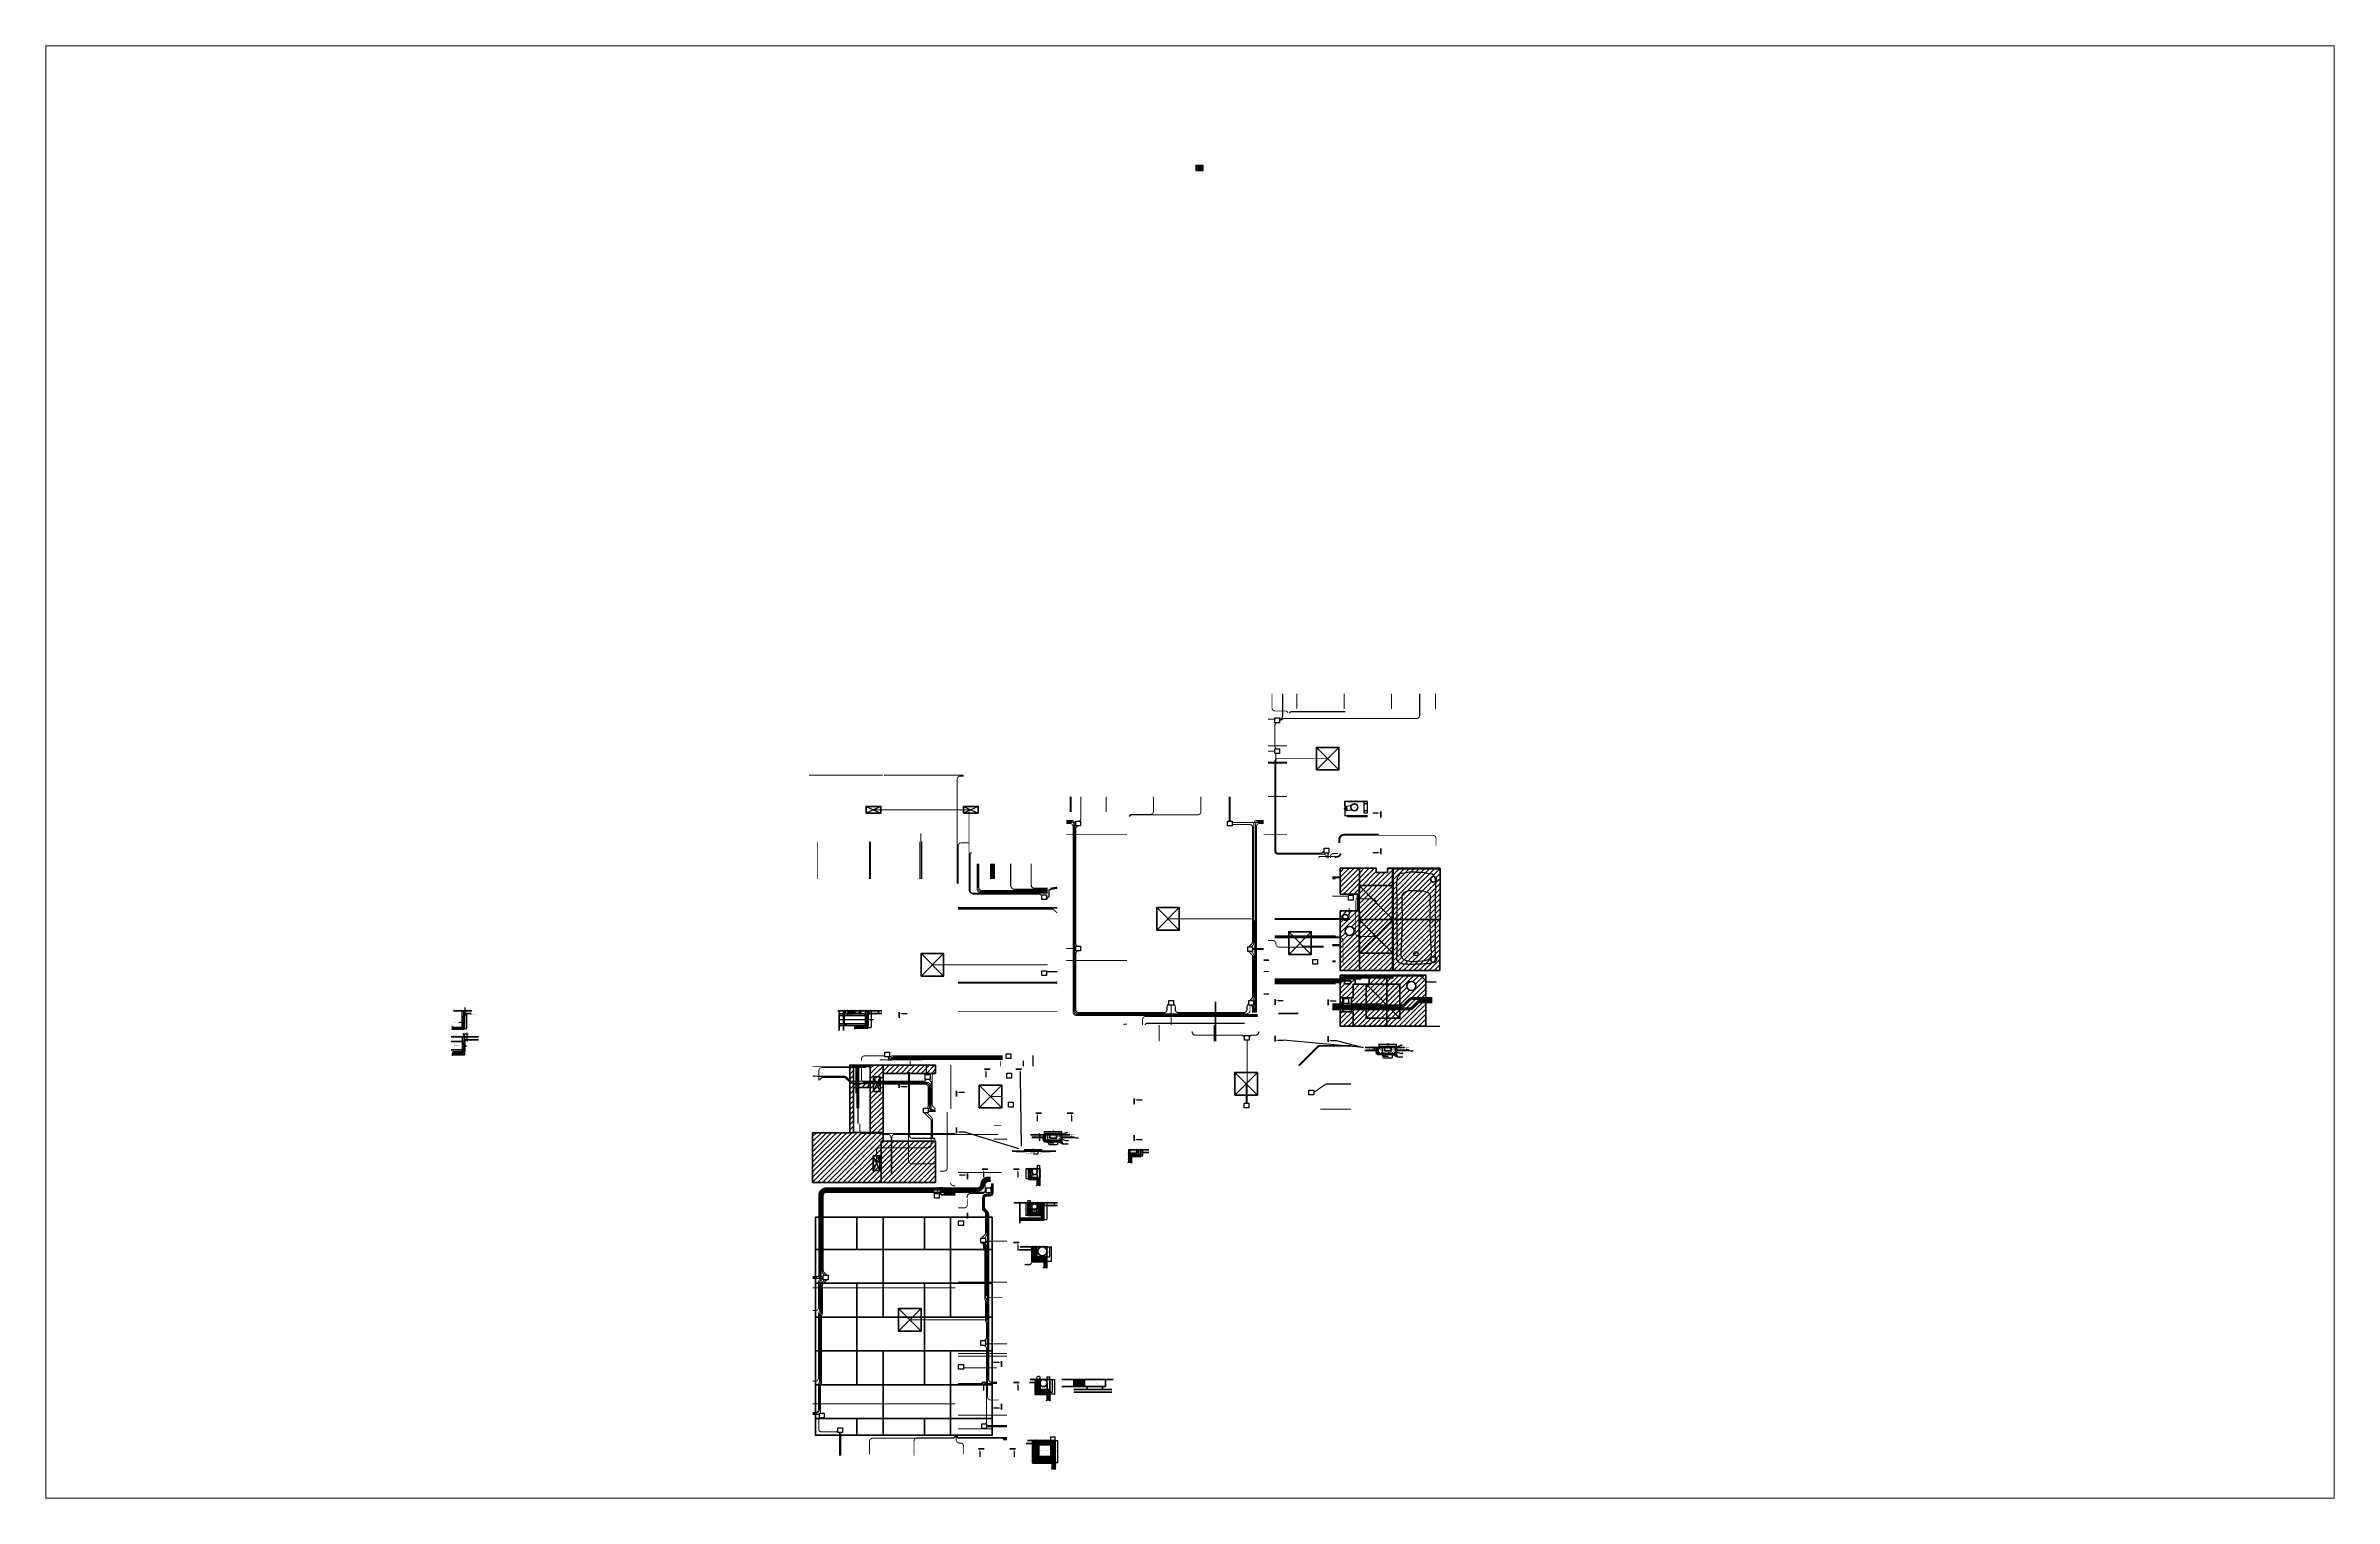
# Paper-space layout 'Sheet1' of a CAD drawing. Header units: millimetres. Extents: x 40 to 364, y 26 to 231.
# The model-space entities are those that its viewports show. They can reach past a viewport. Long polylines and large blocks are cut down to what shows.
import ezdxf

# ---------------------------------------------------------------- set-up
doc = ezdxf.new("R2010")
doc.units = ezdxf.units.MM
doc.linetypes.add('DASHDOT', pattern=[25.4, 12.7, -6.35, 0, -6.35])
doc.linetypes.add('DASHED', pattern=[19.05, 12.7, -6.35])
for name, color, linetype in [('01 Черновое', 7, 'Continuous'), ('02 ЭОМ и СС', 7, 'Continuous'), ('031 ГВЛ 1 слой', 7, 'Continuous'), ('032 ГВЛ 2 слой', 7, 'Continuous'), ('04 Освещение', 3, 'Continuous'), ('12 Разрезы', 7, 'Continuous')]:
    doc.layers.add(name, color=color, linetype=linetype)
doc.styles.get("Standard").update_dxf_attribs({"font": ''})
doc.styles.add('ГОСТ-ISOCPEUR', font='isocpeui.ttf', dxfattribs={"width": 0.8})
doc.styles.get('Standard').set_extended_font_data('Ubuntu')
doc.dimstyles.new('ISO-25', dxfattribs={"dimtxt": 2.5, "dimasz": 2.5, "dimexe": 1.25, "dimexo": 0.625, "dimtad": 1, "dimtxsty": 'Standard', "dimcen": 2.5, "dimadec": 0, "dimazin": 0, "dimtfac": 1, "dimtmove": 0, "dimatfit": 3, "dimfxl": 1, "dimarcsym": 0})

# ---------------------------------------------------------------- blocks, each defined once
blk = doc.blocks.new('*T21')
at = {"color": 0, "lineweight": -2}
for p, q in [((0, 0), (125, 0)), ((0, 0), (0, -92)), ((15, 0), (15, -92)), ((95, 0), (95, -92)), ((115, 0), (115, -92)), ((125, 0), (125, -92)), ((0, -20), (125, -20)), ((0, -28), (125, -28)), ((0, -36), (125, -36)), ((0, -44), (125, -44)), ((0, -52), (125, -52)), ((0, -60), (125, -60)), ((0, -68), (125, -68)), ((0, -76), (125, -76)), ((0, -84), (125, -84)), ((0, -92), (125, -92))]:
    blk.add_line(p, q, dxfattribs=at)
at = {"color": 7, "lineweight": 20, "char_height": 2.5, "style": 'ГОСТ-ISOCPEUR'}
for s, insert, width, attachment_point in [('{Номер поме- щения}', (7.5, -10), 14.97, 5), ('{3}', (7.5, -40), 14.97, 5), ('{{\\C256;2}}', (7.5, -32), 14.97, 5), ('{4}', (7.5, -48), 14.97, 5), ('{5}', (7.5, -56), 14.97, 5), ('{6}', (7.5, -64), 14.97, 5), ('{8}', (7.5, -80), 14.97, 5), ('{9}', (7.5, -88), 14.97, 5), ('{7}', (7.5, -72), 14.97, 5), ('{1}', (7.5, -24), 14.97, 5), ('{Детская}', (17, -48), 76, 4), ('{Лоджия}', (17, -88), 76, 4), ('{{\\C256;Спальня}}', (17, -24), 76, 4), ('{Кладовая}', (17, -32), 76, 4), ('{{\\C256;Кабинет}}', (17, -40), 76, 4), ('{Кухня}', (17, -56), 76, 4), ('{Коридор}', (17, -64), 76, 4), ('{Ванная}', (17, -72), 76, 4), ('{Туалет}', (17, -80), 76, 4), ('{Наименование помещений}', (55, -10), 79.97, 5), ('{Площадь , кв.м}', (105, -10), 19.97, 5), ('{15,5}', (105, -24), 19.97, 5), ('{\\C256;{{\\C256;14,3}}', (105, -40), 19.97, 5), ('{13,6}', (105, -48), 19.97, 5), ('{15,7}', (105, -64), 19.97, 5), ('{4,4}', (105, -32), 19.97, 5), ('{8,2}', (105, -56), 19.97, 5), ('{4,0}', (105, -88), 19.97, 5), ('{3,1}', (105, -72), 19.97, 5), ('{1,2}', (105, -80), 19.97, 5), ('{Кат. поме- ще- ния}', (120, -10), 9.97, 5)]:
    blk.add_mtext(s, dxfattribs=dict(at, insert=insert, width=width, attachment_point=attachment_point))
blk = doc.blocks.new('*D27')
at = {"layer": '12 Разрезы', "color": 0, "lineweight": -2}
for p, q in [((8753, 3010), (8806, 3010)), ((8801, 2633), (8801, 3000)), ((8753, 2623), (8806, 2623))]:
    blk.add_line(p, q, dxfattribs=at)
at = {"layer": '12 Разрезы', "color": 0}
for points in [[(8803, 3000), (8799, 3000), (8801, 3010)], [(8799, 2633), (8803, 2633), (8801, 2623)]]:
    blk.add_solid(points, dxfattribs=at)
at = {"layer": '12 Разрезы', "color": 0, "insert": (8784, 2816), "char_height": 12.5, "attachment_point": 5, "rotation": 90}
blk.add_mtext('387', dxfattribs=at)
blk = doc.blocks.new('*D29')
at = {"layer": '12 Разрезы', "color": 0, "lineweight": -2}
for p, q in [((8662, 4091), (8754, 4091)), ((8749, 3849), (8749, 4081)), ((8662, 3839), (8754, 3839))]:
    blk.add_line(p, q, dxfattribs=at)
at = {"layer": '12 Разрезы', "color": 0}
for points in [[(8751, 4081), (8747, 4081), (8749, 4091)], [(8747, 3849), (8751, 3849), (8749, 3839)]]:
    blk.add_solid(points, dxfattribs=at)
at = {"layer": '12 Разрезы', "color": 0, "insert": (8732, 3965), "char_height": 12.5, "attachment_point": 5, "rotation": 90}
blk.add_mtext('252', dxfattribs=at)
blk = doc.blocks.new('*D30')
at = {"layer": '12 Разрезы', "color": 0, "lineweight": -2}
for p, q in [((8607, 6446), (8697, 6446)), ((8607, 6194), (8697, 6194)), ((8692, 6204), (8692, 6436))]:
    blk.add_line(p, q, dxfattribs=at)
at = {"layer": '12 Разрезы', "color": 0}
for points in [[(8694, 6436), (8690, 6436), (8692, 6446)], [(8690, 6204), (8694, 6204), (8692, 6194)]]:
    blk.add_solid(points, dxfattribs=at)
at = {"layer": '12 Разрезы', "color": 0, "insert": (8675, 6320), "char_height": 12.5, "attachment_point": 5, "rotation": 90}
blk.add_mtext('252', dxfattribs=at)
blk = doc.blocks.new('ДКС 50520')
at = {"lineweight": -2}
for p, q in [((-1463, -329), (-1438, -329)), ((-1463, -353), (-1463, -329)), ((-1438, -329), (-1438, -353)), ((-1438, -353), (-1414, -353)), ((-1438, -378), (-1414, -378)), ((-1414, -378), (-1414, -353))]:
    blk.add_line(p, q, dxfattribs=at)
blk.add_arc((-1438, -353), 24.5, 180, 270, dxfattribs=at)
blk = doc.blocks.new('*D31')
at = {"layer": '12 Разрезы', "color": 0, "lineweight": -2}
for p, q in [((8296, 7831), (8235, 7831)), ((8238, 7656), (8238, 7826)), ((8296, 7651), (8235, 7651))]:
    blk.add_line(p, q, dxfattribs=at)
at = {"layer": '12 Разрезы', "color": 0}
for points in [[(8239, 7826), (8237, 7826), (8238, 7831)], [(8237, 7656), (8239, 7656), (8238, 7651)]]:
    blk.add_solid(points, dxfattribs=at)
at = {"layer": '12 Разрезы', "color": 0, "insert": (8233, 7741), "char_height": 5, "attachment_point": 5, "rotation": 90}
blk.add_mtext('180', dxfattribs=at)
blk = doc.blocks.new('*D32')
at = {"layer": '12 Разрезы', "color": 0, "lineweight": -2}
for p, q in [((13932, 14346), (13889, 14346)), ((13894, 14336), (13894, 14101)), ((13926, 14091), (13889, 14091))]:
    blk.add_line(p, q, dxfattribs=at)
at = {"layer": '12 Разрезы', "color": 0}
for points in [[(13895, 14336), (13892, 14336), (13894, 14346)], [(13892, 14101), (13895, 14101), (13894, 14091)]]:
    blk.add_solid(points, dxfattribs=at)
at = {"layer": '12 Разрезы', "color": 0, "insert": (13877, 14218), "char_height": 12.5, "attachment_point": 5, "rotation": 90}
blk.add_mtext('255', dxfattribs=at)
blk = doc.blocks.new('*D33')
at = {"layer": '12 Разрезы', "color": 0, "lineweight": -2}
for p, q in [((8579, 8434), (8537, 8434)), ((8579, 8324), (8537, 8324)), ((8542, 8424), (8542, 8334))]:
    blk.add_line(p, q, dxfattribs=at)
at = {"layer": '12 Разрезы', "color": 0}
for points in [[(8543, 8424), (8540, 8424), (8542, 8434)], [(8540, 8334), (8543, 8334), (8542, 8324)]]:
    blk.add_solid(points, dxfattribs=at)
at = {"layer": '12 Разрезы', "color": 0, "insert": (8525, 8353), "char_height": 12.5, "attachment_point": 5, "rotation": 90}
blk.add_mtext('110', dxfattribs=at)
blk = doc.blocks.new('*D34')
at = {"layer": '12 Разрезы', "color": 0, "lineweight": -2}
for p, q in [((8494, 8434), (8473, 8434)), ((8494, 8404), (8473, 8404)), ((8478, 8444), (8478, 8454)), ((8478, 8434), (8478, 8404)), ((8478, 8404), (8478, 8324)), ((8478, 8394), (8478, 8384))]:
    blk.add_line(p, q, dxfattribs=at)
at = {"layer": '12 Разрезы', "color": 0}
for points in [[(8476, 8444), (8479, 8444), (8478, 8434)], [(8479, 8394), (8476, 8394), (8478, 8404)]]:
    blk.add_solid(points, dxfattribs=at)
at = {"layer": '12 Разрезы', "color": 0, "insert": (8461, 8343), "char_height": 12.5, "attachment_point": 5, "rotation": 90}
blk.add_mtext('30', dxfattribs=at)
blk = doc.blocks.new('*D35')
at = {"layer": '12 Разрезы', "color": 0, "lineweight": -2}
for p, q in [((8566, 8434), (8566, 8498)), ((8576, 8493), (8861, 8493)), ((8871, 8434), (8871, 8498))]:
    blk.add_line(p, q, dxfattribs=at)
at = {"layer": '12 Разрезы', "color": 0}
for points in [[(8576, 8495), (8576, 8492), (8566, 8493)], [(8861, 8492), (8861, 8495), (8871, 8493)]]:
    blk.add_solid(points, dxfattribs=at)
at = {"layer": '12 Разрезы', "color": 0, "insert": (8719, 8510), "char_height": 12.5, "attachment_point": 5}
blk.add_mtext('305', dxfattribs=at)
blk = doc.blocks.new('*D36')
at = {"layer": '12 Разрезы', "color": 0, "lineweight": -2}
for p, q in [((8639, 8344), (8639, 8259)), ((8649, 8264), (8789, 8264)), ((8799, 8344), (8799, 8259))]:
    blk.add_line(p, q, dxfattribs=at)
at = {"layer": '12 Разрезы', "color": 0}
for points in [[(8649, 8265), (8649, 8262), (8639, 8264)], [(8789, 8262), (8789, 8265), (8799, 8264)]]:
    blk.add_solid(points, dxfattribs=at)
at = {"layer": '12 Разрезы', "color": 0, "insert": (8719, 8280), "char_height": 12.5, "attachment_point": 5}
blk.add_mtext('160', dxfattribs=at)
blk = doc.blocks.new('*D37')
at = {"layer": '12 Разрезы', "color": 0, "lineweight": -2}
for p, q in [((8639, 8434), (8623, 8434)), ((8639, 8344), (8623, 8344)), ((8628, 8354), (8628, 8424))]:
    blk.add_line(p, q, dxfattribs=at)
at = {"layer": '12 Разрезы', "color": 0}
for points in [[(8630, 8424), (8626, 8424), (8628, 8434)], [(8626, 8354), (8630, 8354), (8628, 8344)]]:
    blk.add_solid(points, dxfattribs=at)
at = {"layer": '12 Разрезы', "color": 0, "insert": (8611, 8389), "char_height": 12.5, "attachment_point": 5, "rotation": 90}
blk.add_mtext('90', dxfattribs=at)
blk = doc.blocks.new('*D38')
at = {"layer": '12 Разрезы', "color": 0, "lineweight": -2}
for p, q in [((8579, 8404), (8579, 8466)), ((8589, 8461), (8849, 8461)), ((8859, 8404), (8859, 8466))]:
    blk.add_line(p, q, dxfattribs=at)
at = {"layer": '12 Разрезы', "color": 0}
for points in [[(8589, 8463), (8589, 8460), (8579, 8461)], [(8849, 8460), (8849, 8463), (8859, 8461)]]:
    blk.add_solid(points, dxfattribs=at)
at = {"layer": '12 Разрезы', "color": 0, "insert": (8719, 8478), "char_height": 12.5, "attachment_point": 5}
blk.add_mtext('280', dxfattribs=at)
blk = doc.blocks.new('*D39')
at = {"layer": '12 Разрезы', "color": 0, "lineweight": -2}
for p, q in [((8629, 8293), (8619, 8293)), ((8639, 8344), (8639, 8288)), ((8639, 8293), (8669, 8293)), ((8669, 8344), (8669, 8288)), ((8669, 8293), (8727, 8293)), ((8679, 8293), (8689, 8293))]:
    blk.add_line(p, q, dxfattribs=at)
at = {"layer": '12 Разрезы', "color": 0}
for points in [[(8629, 8291), (8629, 8294), (8639, 8293)], [(8679, 8294), (8679, 8291), (8669, 8293)]]:
    blk.add_solid(points, dxfattribs=at)
at = {"layer": '12 Разрезы', "color": 0, "insert": (8708, 8309), "char_height": 12.5, "attachment_point": 5}
blk.add_mtext('30', dxfattribs=at)
blk = doc.blocks.new('*D40')
at = {"layer": '12 Разрезы', "color": 0, "lineweight": -2}
for p, q in [((5089, 10632), (5069, 10632)), ((5089, 10602), (5069, 10602)), ((5074, 10642), (5074, 10652)), ((5074, 10632), (5074, 10602)), ((5074, 10592), (5074, 10544))]:
    blk.add_line(p, q, dxfattribs=at)
at = {"layer": '12 Разрезы', "color": 0}
for points in [[(5073, 10642), (5076, 10642), (5074, 10632)], [(5076, 10592), (5073, 10592), (5074, 10602)]]:
    blk.add_solid(points, dxfattribs=at)
at = {"layer": '12 Разрезы', "color": 0, "insert": (5058, 10563), "char_height": 12.5, "attachment_point": 5, "rotation": 90}
blk.add_mtext('30', dxfattribs=at)
blk = doc.blocks.new('*D41')
at = {"layer": '12 Разрезы', "color": 0, "lineweight": -2}
for p, q in [((5287, 10632), (5310, 10632)), ((5287, 10587), (5310, 10587)), ((5305, 10622), (5305, 10597))]:
    blk.add_line(p, q, dxfattribs=at)
at = {"layer": '12 Разрезы', "color": 0}
for points in [[(5307, 10622), (5303, 10622), (5305, 10632)], [(5303, 10597), (5307, 10597), (5305, 10587)]]:
    blk.add_solid(points, dxfattribs=at)
at = {"layer": '12 Разрезы', "color": 0, "insert": (5288, 10610), "char_height": 12.5, "attachment_point": 5, "rotation": 90}
blk.add_mtext('45', dxfattribs=at)
blk = doc.blocks.new('*D42')
at = {"layer": '12 Разрезы', "color": 0, "lineweight": -2}
for p, q in [((5432, 10632), (5465, 10632)), ((5432, 10577), (5465, 10577)), ((5460, 10587), (5460, 10622))]:
    blk.add_line(p, q, dxfattribs=at)
at = {"layer": '12 Разрезы', "color": 0}
for points in [[(5461, 10622), (5458, 10622), (5460, 10632)], [(5458, 10587), (5461, 10587), (5460, 10577)]]:
    blk.add_solid(points, dxfattribs=at)
at = {"layer": '12 Разрезы', "color": 0, "insert": (5443, 10605), "char_height": 12.5, "attachment_point": 5, "rotation": 90}
blk.add_mtext('55', dxfattribs=at)
blk = doc.blocks.new('*D43')
at = {"layer": '12 Разрезы', "color": 0, "lineweight": -2}
for p, q in [((5046, 10632), (5028, 10632)), ((5046, 10582), (5028, 10582)), ((5033, 10622), (5033, 10592))]:
    blk.add_line(p, q, dxfattribs=at)
at = {"layer": '12 Разрезы', "color": 0}
for points in [[(5035, 10622), (5032, 10622), (5033, 10632)], [(5032, 10592), (5035, 10592), (5033, 10582)]]:
    blk.add_solid(points, dxfattribs=at)
at = {"layer": '12 Разрезы', "color": 0, "insert": (5017, 10607), "char_height": 12.5, "attachment_point": 5, "rotation": 90}
blk.add_mtext('50', dxfattribs=at)
blk = doc.blocks.new('*D44')
at = {"layer": '12 Разрезы', "color": 0, "lineweight": -2}
for p, q in [((5003, 10632), (5021, 10632)), ((5016, 10382), (5016, 10622)), ((5059, 10372), (5011, 10372))]:
    blk.add_line(p, q, dxfattribs=at)
at = {"layer": '12 Разрезы', "color": 0}
for points in [[(5018, 10622), (5014, 10622), (5016, 10632)], [(5014, 10382), (5018, 10382), (5016, 10372)]]:
    blk.add_solid(points, dxfattribs=at)
at = {"layer": '12 Разрезы', "color": 0, "insert": (5000, 10502), "char_height": 12.5, "attachment_point": 5, "rotation": 90}
blk.add_mtext('260', dxfattribs=at)
blk = doc.blocks.new('*D45')
at = {"layer": '12 Разрезы', "color": 0, "lineweight": -2}
for p, q in [((5678, 10632), (5614, 10632)), ((5678, 10582), (5614, 10582)), ((5619, 10622), (5619, 10592))]:
    blk.add_line(p, q, dxfattribs=at)
at = {"layer": '12 Разрезы', "color": 0}
for points in [[(5620, 10622), (5617, 10622), (5619, 10632)], [(5617, 10592), (5620, 10592), (5619, 10582)]]:
    blk.add_solid(points, dxfattribs=at)
at = {"layer": '12 Разрезы', "color": 0, "insert": (5602, 10607), "char_height": 12.5, "attachment_point": 5, "rotation": 90}
blk.add_mtext('50', dxfattribs=at)
blk = doc.blocks.new('*D46')
at = {"layer": '12 Разрезы', "color": 0, "lineweight": -2}
for p, q in [((5419, 10632), (5494, 10632)), ((5489, 10622), (5489, 10345)), ((5419, 10335), (5494, 10335))]:
    blk.add_line(p, q, dxfattribs=at)
at = {"layer": '12 Разрезы', "color": 0}
for points in [[(5491, 10622), (5487, 10622), (5489, 10632)], [(5487, 10345), (5491, 10345), (5489, 10335)]]:
    blk.add_solid(points, dxfattribs=at)
at = {"layer": '12 Разрезы', "color": 0, "insert": (5472, 10484), "char_height": 12.5, "attachment_point": 5, "rotation": 90}
blk.add_mtext('297', dxfattribs=at)
blk = doc.blocks.new('*D47')
at = {"layer": '12 Разрезы', "color": 0, "lineweight": -2}
for p, q in [((10261, 8169), (10309, 8169)), ((10304, 8159), (10304, 8069)), ((10261, 8059), (10309, 8059))]:
    blk.add_line(p, q, dxfattribs=at)
at = {"layer": '12 Разрезы', "color": 0}
for points in [[(10306, 8159), (10303, 8159), (10304, 8169)], [(10303, 8069), (10306, 8069), (10304, 8059)]]:
    blk.add_solid(points, dxfattribs=at)
at = {"layer": '12 Разрезы', "color": 0, "insert": (10288, 8139), "char_height": 12.5, "attachment_point": 5, "rotation": 90}
blk.add_mtext('110', dxfattribs=at)
blk = doc.blocks.new('*D48')
at = {"layer": '12 Разрезы', "color": 0, "lineweight": -2}
for p, q in [((8219, 8142), (8219, 8178)), ((8229, 8173), (8507, 8173)), ((8517, 8142), (8517, 8178))]:
    blk.add_line(p, q, dxfattribs=at)
at = {"layer": '12 Разрезы', "color": 0}
for points in [[(8229, 8175), (8229, 8172), (8219, 8173)], [(8507, 8172), (8507, 8175), (8517, 8173)]]:
    blk.add_solid(points, dxfattribs=at)
at = {"layer": '12 Разрезы', "color": 0, "insert": (8368, 8190), "char_height": 12.5, "attachment_point": 5}
blk.add_mtext('298', dxfattribs=at)
blk = doc.blocks.new('*D49')
at = {"layer": '12 Разрезы', "color": 0, "lineweight": -2}
for p, q in [((8368, 8142), (8456, 8142)), ((8451, 8107), (8451, 8132)), ((8368, 8097), (8456, 8097))]:
    blk.add_line(p, q, dxfattribs=at)
at = {"layer": '12 Разрезы', "color": 0}
for points in [[(8452, 8132), (8449, 8132), (8451, 8142)], [(8449, 8107), (8452, 8107), (8451, 8097)]]:
    blk.add_solid(points, dxfattribs=at)
at = {"layer": '12 Разрезы', "color": 0, "insert": (8434, 8119), "char_height": 12.5, "attachment_point": 5, "rotation": 90}
blk.add_mtext('45', dxfattribs=at)
blk = doc.blocks.new('*D50')
at = {"layer": '12 Разрезы', "color": 0, "lineweight": -2}
for p, q in [((14486, 9981), (14444, 9981)), ((14486, 9871), (14444, 9871)), ((14449, 9971), (14449, 9881))]:
    blk.add_line(p, q, dxfattribs=at)
at = {"layer": '12 Разрезы', "color": 0}
for points in [[(14451, 9971), (14447, 9971), (14449, 9981)], [(14447, 9881), (14451, 9881), (14449, 9871)]]:
    blk.add_solid(points, dxfattribs=at)
at = {"layer": '12 Разрезы', "color": 0, "insert": (14432, 9904), "char_height": 12.5, "attachment_point": 5, "rotation": 90}
blk.add_mtext('110', dxfattribs=at)
blk = doc.blocks.new('*D51')
at = {"layer": '12 Разрезы', "color": 0, "lineweight": -2}
for p, q in [((14431, 9981), (14402, 9981)), ((14431, 9951), (14402, 9951)), ((14407, 9991), (14407, 10001)), ((14407, 9981), (14407, 9951)), ((14407, 9941), (14407, 9931))]:
    blk.add_line(p, q, dxfattribs=at)
at = {"layer": '12 Разрезы', "color": 0}
for points in [[(14405, 9991), (14408, 9991), (14407, 9981)], [(14408, 9941), (14405, 9941), (14407, 9951)]]:
    blk.add_solid(points, dxfattribs=at)
at = {"layer": '12 Разрезы', "color": 0, "insert": (14390, 9966), "char_height": 12.5, "attachment_point": 5, "rotation": 90}
blk.add_mtext('30', dxfattribs=at)
blk = doc.blocks.new('*D52')
at = {"layer": '12 Разрезы', "color": 0, "lineweight": -2}
for p, q in [((14503, 9981), (14503, 10046)), ((14513, 10041), (14798, 10041)), ((14808, 9981), (14808, 10046))]:
    blk.add_line(p, q, dxfattribs=at)
at = {"layer": '12 Разрезы', "color": 0}
for points in [[(14513, 10043), (14513, 10039), (14503, 10041)], [(14798, 10039), (14798, 10043), (14808, 10041)]]:
    blk.add_solid(points, dxfattribs=at)
at = {"layer": '12 Разрезы', "color": 0, "insert": (14656, 10058), "char_height": 12.5, "attachment_point": 5}
blk.add_mtext('305', dxfattribs=at)
blk = doc.blocks.new('*D53')
at = {"layer": '12 Разрезы', "color": 0, "lineweight": -2}
for p, q in [((14576, 9891), (14576, 9791)), ((14586, 9796), (14726, 9796)), ((14736, 9891), (14736, 9791))]:
    blk.add_line(p, q, dxfattribs=at)
at = {"layer": '12 Разрезы', "color": 0}
for points in [[(14586, 9798), (14586, 9795), (14576, 9796)], [(14726, 9795), (14726, 9798), (14736, 9796)]]:
    blk.add_solid(points, dxfattribs=at)
at = {"layer": '12 Разрезы', "color": 0, "insert": (14656, 9813), "char_height": 12.5, "attachment_point": 5}
blk.add_mtext('160', dxfattribs=at)
blk = doc.blocks.new('*D54')
at = {"layer": '12 Разрезы', "color": 0, "lineweight": -2}
for p, q in [((14576, 9981), (14560, 9981)), ((14576, 9891), (14560, 9891)), ((14565, 9901), (14565, 9971))]:
    blk.add_line(p, q, dxfattribs=at)
at = {"layer": '12 Разрезы', "color": 0}
for points in [[(14567, 9971), (14563, 9971), (14565, 9981)], [(14563, 9901), (14567, 9901), (14565, 9891)]]:
    blk.add_solid(points, dxfattribs=at)
at = {"layer": '12 Разрезы', "color": 0, "insert": (14548, 9936), "char_height": 12.5, "attachment_point": 5, "rotation": 90}
blk.add_mtext('90', dxfattribs=at)
blk = doc.blocks.new('*D55')
at = {"layer": '12 Разрезы', "color": 0, "lineweight": -2}
for p, q in [((14516, 9951), (14516, 10012)), ((14526, 10007), (14786, 10007)), ((14796, 9951), (14796, 10012))]:
    blk.add_line(p, q, dxfattribs=at)
at = {"layer": '12 Разрезы', "color": 0}
for points in [[(14526, 10009), (14526, 10006), (14516, 10007)], [(14786, 10006), (14786, 10009), (14796, 10007)]]:
    blk.add_solid(points, dxfattribs=at)
at = {"layer": '12 Разрезы', "color": 0, "insert": (14656, 10024), "char_height": 12.5, "attachment_point": 5}
blk.add_mtext('280', dxfattribs=at)
blk = doc.blocks.new('*D56')
at = {"layer": '12 Разрезы', "color": 0, "lineweight": -2}
for p, q in [((14566, 9827), (14556, 9827)), ((14576, 9891), (14576, 9822)), ((14576, 9827), (14606, 9827)), ((14606, 9891), (14606, 9822)), ((14606, 9827), (14664, 9827)), ((14616, 9827), (14626, 9827))]:
    blk.add_line(p, q, dxfattribs=at)
at = {"layer": '12 Разрезы', "color": 0}
for points in [[(14566, 9825), (14566, 9828), (14576, 9827)], [(14616, 9828), (14616, 9825), (14606, 9827)]]:
    blk.add_solid(points, dxfattribs=at)
at = {"layer": '12 Разрезы', "color": 0, "insert": (14645, 9843), "char_height": 12.5, "attachment_point": 5}
blk.add_mtext('30', dxfattribs=at)
blk = doc.blocks.new('*D57')
at = {"layer": '12 Разрезы', "color": 0, "lineweight": -2}
for p, q in [((8797, 7229), (8733, 7229)), ((8797, 7179), (8733, 7179)), ((8738, 7219), (8738, 7189))]:
    blk.add_line(p, q, dxfattribs=at)
at = {"layer": '12 Разрезы', "color": 0}
for points in [[(8740, 7219), (8736, 7219), (8738, 7229)], [(8736, 7189), (8740, 7189), (8738, 7179)]]:
    blk.add_solid(points, dxfattribs=at)
at = {"layer": '12 Разрезы', "color": 0, "insert": (8722, 7204), "char_height": 12.5, "attachment_point": 5, "rotation": 90}
blk.add_mtext('50', dxfattribs=at)
blk = doc.blocks.new('*D58')
at = {"layer": '12 Разрезы', "color": 0, "lineweight": -2}
for p, q in [((8539, 7229), (8613, 7229)), ((8539, 6932), (8613, 6932)), ((8608, 7219), (8608, 6942))]:
    blk.add_line(p, q, dxfattribs=at)
at = {"layer": '12 Разрезы', "color": 0}
for points in [[(8610, 7219), (8607, 7219), (8608, 7229)], [(8607, 6942), (8610, 6942), (8608, 6932)]]:
    blk.add_solid(points, dxfattribs=at)
at = {"layer": '12 Разрезы', "color": 0, "insert": (8592, 7081), "char_height": 12.5, "attachment_point": 5, "rotation": 90}
blk.add_mtext('297', dxfattribs=at)
blk = doc.blocks.new('*D59')
at = {"layer": '12 Разрезы', "color": 0, "lineweight": -2}
for p, q in [((8612, 4029), (8612, 4145)), ((8622, 4140), (8652, 4140)), ((8662, 4029), (8662, 4145))]:
    blk.add_line(p, q, dxfattribs=at)
at = {"layer": '12 Разрезы', "color": 0}
for points in [[(8622, 4142), (8622, 4139), (8612, 4140)], [(8652, 4139), (8652, 4142), (8662, 4140)]]:
    blk.add_solid(points, dxfattribs=at)
at = {"layer": '12 Разрезы', "color": 0, "insert": (8637, 4157), "char_height": 12.5, "attachment_point": 5}
blk.add_mtext('50', dxfattribs=at)
blk = doc.blocks.new('*D60')
at = {"layer": '12 Разрезы', "color": 0, "lineweight": -2}
for p, q in [((8437, 4091), (8437, 4149)), ((8477, 4144), (8447, 4144)), ((8487, 4091), (8487, 4149))]:
    blk.add_line(p, q, dxfattribs=at)
at = {"layer": '12 Разрезы', "color": 0}
for points in [[(8447, 4146), (8447, 4143), (8437, 4144)], [(8477, 4143), (8477, 4146), (8487, 4144)]]:
    blk.add_solid(points, dxfattribs=at)
at = {"layer": '12 Разрезы', "color": 0, "insert": (8462, 4161), "char_height": 12.5, "attachment_point": 5}
blk.add_mtext('50', dxfattribs=at)
blk = doc.blocks.new('*D61')
at = {"layer": '12 Разрезы', "color": 0, "lineweight": -2}
for p, q in [((8678, 2935), (8678, 3082)), ((8688, 3077), (8743, 3077)), ((8753, 2936), (8753, 3082))]:
    blk.add_line(p, q, dxfattribs=at)
at = {"layer": '12 Разрезы', "color": 0}
for points in [[(8688, 3078), (8688, 3075), (8678, 3077)], [(8743, 3075), (8743, 3078), (8753, 3077)]]:
    blk.add_solid(points, dxfattribs=at)
at = {"layer": '12 Разрезы', "color": 0, "insert": (8715, 3093), "char_height": 12.5, "attachment_point": 5}
blk.add_mtext('75', dxfattribs=at)
blk = doc.blocks.new('*D62')
at = {"layer": '12 Разрезы', "color": 0, "lineweight": -2}
for p, q in [((8662, 4091), (8708, 4091)), ((8703, 4081), (8703, 3876)), ((8662, 3866), (8708, 3866))]:
    blk.add_line(p, q, dxfattribs=at)
at = {"layer": '12 Разрезы', "color": 0}
for points in [[(8705, 4081), (8702, 4081), (8703, 4091)], [(8702, 3876), (8705, 3876), (8703, 3866)]]:
    blk.add_solid(points, dxfattribs=at)
at = {"layer": '12 Разрезы', "color": 0, "insert": (8687, 3979), "char_height": 12.5, "attachment_point": 5, "rotation": 90}
blk.add_mtext('225', dxfattribs=at)
blk = doc.blocks.new('*D63')
at = {"layer": '12 Разрезы', "color": 0, "lineweight": -2}
for p, q in [((8607, 6446), (8659, 6446)), ((8607, 6271), (8659, 6271)), ((8654, 6436), (8654, 6281))]:
    blk.add_line(p, q, dxfattribs=at)
at = {"layer": '12 Разрезы', "color": 0}
for points in [[(8656, 6436), (8653, 6436), (8654, 6446)], [(8653, 6281), (8656, 6281), (8654, 6271)]]:
    blk.add_solid(points, dxfattribs=at)
at = {"layer": '12 Разрезы', "color": 0, "insert": (8638, 6358), "char_height": 12.5, "attachment_point": 5, "rotation": 90}
blk.add_mtext('175', dxfattribs=at)
blk = doc.blocks.new('*D64')
at = {"layer": '12 Разрезы', "color": 0, "lineweight": -2}
for p, q in [((8270, 7229), (8270, 7268)), ((8310, 7263), (8280, 7263)), ((8320, 7229), (8320, 7268))]:
    blk.add_line(p, q, dxfattribs=at)
at = {"layer": '12 Разрезы', "color": 0}
for points in [[(8280, 7264), (8280, 7261), (8270, 7263)], [(8310, 7261), (8310, 7264), (8320, 7263)]]:
    blk.add_solid(points, dxfattribs=at)
at = {"layer": '12 Разрезы', "color": 0, "insert": (8295, 7279), "char_height": 12.5, "attachment_point": 5}
blk.add_mtext('50', dxfattribs=at)
blk = doc.blocks.new('*D65')
at = {"layer": '12 Разрезы', "color": 0, "lineweight": -2}
for p, q in [((8270, 7229), (8227, 7229)), ((8270, 7004), (8227, 7004)), ((8232, 7219), (8232, 7014))]:
    blk.add_line(p, q, dxfattribs=at)
at = {"layer": '12 Разрезы', "color": 0}
for points in [[(8233, 7219), (8230, 7219), (8232, 7229)], [(8230, 7014), (8233, 7014), (8232, 7004)]]:
    blk.add_solid(points, dxfattribs=at)
at = {"layer": '12 Разрезы', "color": 0, "insert": (8215, 7117), "char_height": 12.5, "attachment_point": 5, "rotation": 90}
blk.add_mtext('225', dxfattribs=at)
blk = doc.blocks.new('*D66')
at = {"layer": '12 Разрезы', "color": 0, "lineweight": -2}
for p, q in [((8441, 7781), (8441, 7892)), ((8451, 7887), (8473, 7887)), ((8483, 7781), (8483, 7892))]:
    blk.add_line(p, q, dxfattribs=at)
at = {"layer": '12 Разрезы', "color": 0}
for points in [[(8451, 7889), (8451, 7886), (8441, 7887)], [(8473, 7886), (8473, 7889), (8483, 7887)]]:
    blk.add_solid(points, dxfattribs=at)
at = {"layer": '12 Разрезы', "color": 0, "insert": (8462, 7904), "char_height": 12.5, "attachment_point": 5}
blk.add_mtext('43', dxfattribs=at)
blk = doc.blocks.new('*D67')
at = {"layer": '12 Разрезы', "color": 0, "lineweight": -2}
for p, q in [((-1728, 10582), (-1680, 10582)), ((-1685, 10572), (-1685, 10328)), ((-1723, 10318), (-1680, 10318))]:
    blk.add_line(p, q, dxfattribs=at)
at = {"layer": '12 Разрезы', "color": 0}
for points in [[(-1683, 10572), (-1687, 10572), (-1685, 10582)], [(-1687, 10328), (-1683, 10328), (-1685, 10318)]]:
    blk.add_solid(points, dxfattribs=at)
at = {"layer": '12 Разрезы', "color": 0, "insert": (-1702, 10450), "char_height": 12.5, "attachment_point": 5, "rotation": 90}
blk.add_mtext('264*', dxfattribs=at)
blk = doc.blocks.new('*D68')
at = {"layer": '12 Разрезы', "color": 0, "lineweight": -2}
for p, q in [((-1723, 10582), (-1704, 10582)), ((-1723, 10572), (-1704, 10572)), ((-1709, 10582), (-1709, 10692)), ((-1709, 10592), (-1709, 10602)), ((-1709, 10572), (-1709, 10582)), ((-1709, 10562), (-1709, 10552))]:
    blk.add_line(p, q, dxfattribs=at)
at = {"layer": '12 Разрезы', "color": 0}
for points in [[(-1710, 10592), (-1707, 10592), (-1709, 10582)], [(-1707, 10562), (-1710, 10562), (-1709, 10572)]]:
    blk.add_solid(points, dxfattribs=at)
at = {"layer": '12 Разрезы', "color": 0, "insert": (-1725, 10673), "char_height": 12.5, "attachment_point": 5, "rotation": 90}
blk.add_mtext('10', dxfattribs=at)
blk = doc.blocks.new('*D69')
at = {"layer": '12 Разрезы', "color": 0, "lineweight": -2}
for p, q in [((-1675, 10120), (-1675, 10217)), ((-1718, 10120), (-1670, 10120)), ((-1718, 10110), (-1670, 10110)), ((-1675, 10130), (-1675, 10140)), ((-1675, 10110), (-1675, 10120)), ((-1675, 10100), (-1675, 10090))]:
    blk.add_line(p, q, dxfattribs=at)
at = {"layer": '12 Разрезы', "color": 0}
for points in [[(-1677, 10130), (-1673, 10130), (-1675, 10120)], [(-1673, 10100), (-1677, 10100), (-1675, 10110)]]:
    blk.add_solid(points, dxfattribs=at)
at = {"layer": '12 Разрезы', "color": 0, "insert": (-1691, 10198), "char_height": 12.5, "attachment_point": 5, "rotation": 90}
blk.add_mtext('10', dxfattribs=at)
blk = doc.blocks.new('*D70')
at = {"layer": '12 Разрезы', "color": 0, "lineweight": -2}
for p, q in [((-1743, 10227), (-1753, 10227)), ((-1733, 10170), (-1733, 10232)), ((-1733, 10227), (-1723, 10227)), ((-1723, 10170), (-1723, 10232)), ((-1713, 10227), (-1657, 10227))]:
    blk.add_line(p, q, dxfattribs=at)
at = {"layer": '12 Разрезы', "color": 0}
for points in [[(-1743, 10225), (-1743, 10228), (-1733, 10227)], [(-1713, 10228), (-1713, 10225), (-1723, 10227)]]:
    blk.add_solid(points, dxfattribs=at)
at = {"layer": '12 Разрезы', "color": 0, "insert": (-1680, 10243), "char_height": 12.5, "attachment_point": 5}
blk.add_mtext('10*', dxfattribs=at)

msp = doc.modelspace()

# ---------------------------------------------------------------- hatches: boundary and pattern name
at = {"layer": '031 ГВЛ 1 слой'}
h = msp.add_hatch(dxfattribs=at)
h.set_pattern_fill('ANSI31', color=6, scale=20, style=0)
h.paths.add_polyline_path([(13811.234, 13160.115), (13811.234, 12704.115), (14151.234, 12704.115), (14151.234, 13160.115)])
h = msp.add_hatch(dxfattribs=at)
h.set_pattern_fill('ANSI31', color=6, scale=20, style=0)
h.paths.add_polyline_path([(14151.234, 13160.115), (14449.234, 13160.115), (14449.234, 13085.115), (14653.234, 13085.115), (14653.234, 13160.115), (14747.91, 13160.115), (14751.234, 12252.615), (14151.234, 12252.615), (14151.234, 12404.115), (14116.234, 12404.115), (14116.234, 12704.115), (14151.234, 12704.115)])
h = msp.add_hatch(dxfattribs=at)
h.set_pattern_fill('ANSI31', color=6, scale=20, style=0)
h.paths.add_polyline_path([(15582.332, 12252.615), (15582.332, 13160.966), (14751.234, 13160.966), (14751.234, 12252.615), (15581.234, 12252.615)])
h.paths.add_polyline_path([(15417.298, 12963.74, -1), (15517.298, 12963.74, -1)], flags=16)
h = msp.add_hatch(dxfattribs=at)
h.set_pattern_fill('ANSI31', color=6, scale=20, style=0)
h.paths.add_polyline_path([(14151.234, 12404.115), (14151.234, 11345.115), (13811.234, 11345.115), (13811.234, 12404.115)])
edge = h.paths.add_edge_path(flags=16)
edge.add_arc((13903.234, 12289.115), 50, 0, 360)
edge = h.paths.add_edge_path(flags=16)
edge.add_arc((13979.734, 12049.115), 81.5, 0, 360)
h = msp.add_hatch(dxfattribs=at)
h.set_pattern_fill('ANSI31', color=6, scale=20, style=0)
h.paths.add_polyline_path([(14151.234, 12252.615), (14151.234, 11345.115), (14751.234, 11345.115), (14751.234, 12252.615)])
h = msp.add_hatch(dxfattribs=at)
h.set_pattern_fill('ANSI31', color=6, scale=20, style=0)
h.paths.add_polyline_path([(15581.234, 11345.115), (15581.234, 12252.615), (14751.234, 12252.615), (14751.234, 11345.115)])
h.paths.add_polyline_path([(15417.298, 11541.24, -1), (15517.298, 11541.24, -1)], flags=16)
h = msp.add_hatch(dxfattribs=at)
h.set_pattern_fill('ANSI31', color=6, scale=20, style=0)
h.paths.add_polyline_path([(14076.234, 11102.615), (14076.234, 11252.615), (14076.234, 11265.115), (13811.234, 11265.115), (13811.234, 10862.357), (13861.234, 10862.357), (14011.234, 10862.357), (14041.234, 10862.357), (14041.234, 11102.615)])
h.paths.add_polyline_path([(13886.234, 11111.115), (13886.234, 11166.115), (13996.234, 11166.115), (13996.234, 11111.115)], flags=16)
h = msp.add_hatch(dxfattribs=at)
h.set_pattern_fill('ANSI31', color=6, scale=20, style=0)
h.paths.add_polyline_path([(14641.234, 10360.115), (14641.234, 11265.115), (14326.234, 11265.115), (14326.234, 11252.615), (14326.234, 11102.615), (14076.234, 11102.615), (14041.234, 11102.615), (14041.234, 10862.357), (14011.234, 10862.357), (14011.234, 10612.357), (14041.234, 10612.357), (14041.234, 10360.115)])
h = msp.add_hatch(dxfattribs=at)
h.set_pattern_fill('ANSI31', color=6, scale=20, style=0)
h.paths.add_polyline_path([(14326.234, 11252.615), (14326.234, 11265.115), (14076.234, 11265.115), (14076.234, 11252.615)])
h = msp.add_hatch(dxfattribs=at)
h.set_pattern_fill('ANSI31', color=6, scale=20, style=0)
h.paths.add_polyline_path([(14641.234, 11265.115), (14641.234, 10360.115), (15331.234, 10360.115), (15331.234, 11265.115)])
edge = h.paths.add_edge_path(flags=16)
edge.add_arc((15072.329, 11073.615), 81.5, 0, 360)
h = msp.add_hatch(dxfattribs=at)
h.set_pattern_fill('ANSI31', color=6, scale=20, style=0)
h.paths.add_polyline_path([(13811.234, 10862.357), (13811.234, 10612.357), (13861.234, 10612.357), (13861.234, 10862.357)])
h = msp.add_hatch(dxfattribs=at)
h.set_pattern_fill('ANSI31', color=6, scale=20, style=0)
h.paths.add_polyline_path([(14041.234, 10360.115), (14041.234, 10612.357), (14011.234, 10612.357), (13861.234, 10612.357), (13811.234, 10612.357), (13811.234, 10360.115)])
h = msp.add_hatch(dxfattribs=at)
h.set_pattern_fill('ANSI31', color=6, scale=20, style=0)
h.paths.add_polyline_path([(5176.234, 9670.115), (5176.234, 8470.115), (5111.234, 8470.115), (5111.234, 9670.115)])
h = msp.add_hatch(dxfattribs=at)
h.set_pattern_fill('ANSI31', color=6, scale=20, style=0)
h.paths.add_polyline_path([(5176.234, 9645.115), (5176.234, 9670.115), (5476.234, 9670.115), (5476.234, 9645.115)])
h = msp.add_hatch(dxfattribs=at)
h.set_pattern_fill('ANSI31', color=6, scale=20, style=0)
h.paths.add_polyline_path([(5176.234, 9345.115), (5176.234, 9275.115), (5476.234, 9275.115), (5476.234, 9345.115)])
h = msp.add_hatch(dxfattribs=at)
h.set_pattern_fill('ANSI31', color=6, scale=20, style=0)
h.paths.add_polyline_path([(5476.234, 9670.115), (5476.234, 8475.115), (5701.234, 8475.115), (5701.234, 9670.115)])
h = msp.add_hatch(dxfattribs=at)
h.set_pattern_fill('ANSI31', color=6, scale=20, style=0)
h.paths.add_polyline_path([(5701.234, 9523.115), (5701.234, 9670.115), (6631.234, 9670.115), (6631.234, 9523.115)])
h = msp.add_hatch(dxfattribs=at)
h.set_pattern_fill('ANSI31', color=6, scale=20, style=0)
h.paths.add_polyline_path([(5666.234, 8323.115), (5701.234, 8323.115), (5701.234, 8475.115), (5176.234, 8475.115), (5176.234, 8470.115), (4451.234, 8470.115), (4451.234, 7590.115), (5666.234, 7590.115)])
h = msp.add_hatch(dxfattribs=at)
h.set_pattern_fill('ANSI31', color=6, scale=20, style=0)
h.paths.add_polyline_path([(5666.234, 8323.115), (5666.234, 7590.115), (6631.234, 7590.115), (6631.234, 8323.115)])
at = {"layer": '12 Разрезы'}
h = msp.add_hatch(dxfattribs=at)
h.set_pattern_fill('ANSI31', color=252, style=0)
h.paths.add_polyline_path([(-1727.976, 10562.17), (-1727.976, 10632.17), (-1737.976, 10632.17), (-1737.976, 10540.17), (-1727.976, 10540.17)])
h.paths.add_polyline_path([(-1727.976, 10350.17), (-1727.976, 10540.17), (-1737.976, 10540.17), (-1737.976, 10350.17)])
edge = h.paths.add_edge_path()
edge.add_line((-1727.976, 10308.17), (-1727.976, 10350.17))
edge.add_line((-1727.976, 10350.17), (-1737.976, 10350.17))
edge.add_line((-1737.976, 10350.17), (-1737.976, 10318.17))
edge.add_line((-1737.976, 10318.17), (-1941.836, 10318.17))
edge.add_spline(control_points=[(-1941.836, 10318.17), (-1941.962, 10317.563), (-1942.471, 10314.283), (-1941.887, 10310.929), (-1941.221, 10308.17)], knot_values=[12.879523205, 12.879523205, 12.879523205, 12.879523205, 14.794915133, 23.187698573, 23.187698573, 23.187698573, 23.187698573], degree=3, periodic=0)
edge.add_line((-1941.221, 10308.17), (-1727.976, 10308.17))
h = msp.add_hatch(dxfattribs=at)
h.set_pattern_fill('ANSI31', color=252, style=0)
h.set_pattern_definition([(45, (4963.2136, 10418.3772), (-2.245064, 2.245064), [])])
edge = h.paths.add_edge_path()
edge.add_line((5431.926, 10322.67), (5431.926, 10372.17))
edge.add_line((5431.926, 10372.17), (5419.426, 10372.17))
edge.add_line((5419.426, 10372.17), (5419.426, 10335.17))
edge.add_line((5419.426, 10335.17), (5201.654, 10335.17))
edge.add_spline(control_points=[(5201.654, 10335.17), (5200.503, 10332.579), (5198.997, 10328.468), (5199.256, 10324.236), (5199.489, 10322.67)], knot_values=[16.460305355, 16.460305355, 16.460305355, 16.460305355, 24.756129494, 29.568130784, 29.568130784, 29.568130784, 29.568130784], degree=3, periodic=0)
edge.add_line((5199.489, 10322.67), (5431.926, 10322.67))
h.paths.add_polyline_path([(5431.926, 10372.17), (5431.926, 10402.17), (5419.426, 10402.17), (5419.426, 10372.17)])
h.paths.add_polyline_path([(5431.926, 10402.17), (5431.926, 10477.17), (5419.426, 10477.17), (5419.426, 10402.17)])
h.paths.add_polyline_path([(5431.926, 10477.17), (5431.926, 10509.67), (5419.426, 10509.67), (5419.426, 10477.17)])
h.paths.add_polyline_path([(5431.926, 10509.67), (5431.926, 10522.17), (5419.426, 10522.17), (5419.426, 10509.67)])
h.paths.add_polyline_path([(5431.926, 10522.17), (5431.926, 10551.8), (5419.426, 10551.8), (5419.426, 10522.17)])
h.paths.add_polyline_path([(5431.926, 10552.17), (5431.926, 10582.17), (5419.426, 10582.17), (5419.426, 10552.17)])
h.paths.add_polyline_path([(5431.926, 10582.17), (5431.926, 10632.17), (5419.426, 10632.17), (5419.426, 10582.17)])
h = msp.add_hatch(dxfattribs=at)
h.set_pattern_fill('ANSI31', color=252, style=0)
h.set_pattern_definition([(45, (4.6252, -461.677), (-2.245064, 2.245064), [])])
h.paths.add_polyline_path([(-1723.351, 10100.493), (-1723.351, 10170.493), (-1733.351, 10170.493), (-1733.351, 10078.493), (-1723.351, 10078.493)])
h.paths.add_polyline_path([(-1723.351, 9888.493), (-1723.351, 10078.493), (-1733.351, 10078.493), (-1733.351, 9888.493)])
edge = h.paths.add_edge_path()
edge.add_line((-1723.351, 9846.493), (-1723.351, 9888.493))
edge.add_line((-1723.351, 9888.493), (-1733.351, 9888.493))
edge.add_line((-1733.351, 9888.493), (-1733.351, 9856.493))
edge.add_line((-1733.351, 9856.493), (-1937.211, 9856.493))
edge.add_spline(control_points=[(-1937.211, 9856.493), (-1937.337, 9855.886), (-1937.845, 9852.606), (-1937.262, 9849.252), (-1936.596, 9846.493)], knot_values=[12.879523205, 12.879523205, 12.879523205, 12.879523205, 14.794915133, 23.187698573, 23.187698573, 23.187698573, 23.187698573], degree=3, periodic=0)
edge.add_line((-1936.596, 9846.493), (-1723.351, 9846.493))
h = msp.add_hatch(dxfattribs=at)
h.set_pattern_fill('ANSI31', color=252, angle=90, style=0)
h.set_pattern_definition([(135, (94.534, -133.4596), (-2.24506403, -2.24506403), [])])
h.paths.add_polyline_path([(14485.832, 9951.238), (14485.832, 9981.238), (14473.332, 9981.238), (14473.332, 9951.238)])
h.paths.add_polyline_path([(14485.832, 9901.238), (14485.832, 9951.238), (14473.332, 9951.238), (14473.332, 9858.738), (14485.832, 9858.738)])
h.paths.add_polyline_path([(14569.332, 9858.738), (14569.332, 9871.238), (14485.832, 9871.238), (14485.832, 9858.738)])
h.paths.add_polyline_path([(14795.832, 9858.738), (14795.832, 9871.238), (14769.332, 9871.238), (14769.332, 9858.738)])
h.paths.add_polyline_path([(14808.332, 9858.738), (14808.332, 9951.238), (14795.832, 9951.238), (14795.832, 9873.468), (14805.642, 9858.738)])
h.paths.add_polyline_path([(14808.332, 9951.238), (14808.332, 9981.238), (14795.832, 9981.238), (14795.832, 9961.738), (14795.832, 9953.238), (14795.832, 9951.238)])
h.paths.add_polyline_path([(14805.642, 9858.738), (14795.832, 9873.468), (14795.832, 9858.738)], flags=16)
h = msp.add_hatch(dxfattribs=at)
h.set_pattern_fill('ANSI31', color=252, angle=90, style=0)
h.paths.add_polyline_path([(8578.734, 8405.55), (8578.734, 8433.55), (8566.234, 8433.55), (8566.234, 8403.55), (8578.734, 8403.55)])
h.paths.add_polyline_path([(8578.734, 8323.55), (8578.734, 8403.55), (8566.234, 8403.55), (8566.234, 8311.05), (8578.734, 8311.05)])
h.paths.add_polyline_path([(8618.734, 8311.05), (8618.734, 8323.55), (8578.734, 8323.55), (8578.734, 8311.05)])
h.paths.add_polyline_path([(8858.734, 8311.05), (8858.734, 8323.55), (8818.734, 8323.55), (8818.734, 8311.05)])
h.paths.add_polyline_path([(8871.234, 8311.05), (8871.234, 8403.55), (8858.734, 8403.55), (8858.734, 8325.78), (8868.545, 8311.05)])
h.paths.add_polyline_path([(8871.234, 8403.55), (8871.234, 8433.55), (8858.734, 8433.55), (8858.734, 8405.55), (8858.734, 8403.55)])
h.paths.add_polyline_path([(8868.545, 8311.05), (8858.734, 8325.78), (8858.734, 8311.05)], flags=16)
h = msp.add_hatch(dxfattribs=at)
h.set_pattern_fill('ANSI31', color=252, angle=90, style=0)
h.set_pattern_definition([(135, (3.2493, 0), (-2.245064, -2.245064), [])])
h.paths.add_polyline_path([(8295.589, 7651.455), (8295.589, 7831.455), (8283.089, 7831.455), (8283.089, 7638.955), (8295.589, 7638.955)])
h.paths.add_polyline_path([(8333.089, 7638.955), (8333.089, 7651.455), (8295.589, 7651.455), (8295.589, 7638.955)])
h.paths.add_polyline_path([(8483.089, 7638.955), (8483.089, 7651.455), (8433.089, 7651.455), (8433.089, 7638.955)])
at = {"layer": '12 Разрезы', "lineweight": -2}
h = msp.add_hatch(dxfattribs=at)
h.set_pattern_fill('ANSI31', color=256, scale=2, angle=90, style=0)
h.set_pattern_definition([(135, (1357.927, 5423.5103), (-4.490128, -4.490128), [])])
edge = h.paths.add_edge_path()
edge.add_line((10110.748, 7940.464), (10110.748, 8046.134))
edge.add_line((10110.748, 8046.134), (10110.748, 8046.134))
edge.add_line((10110.748, 8046.134), (10060.748, 8046.134))
edge.add_line((10060.748, 8046.134), (10060.748, 7946.464))
edge.add_spline(control_points=[(10060.748, 7946.464), (10065.471, 7948.929), (10078.727, 7954.414), (10094.445, 7937.193), (10107.195, 7939.23), (10110.748, 7940.464)], knot_values=[14.452054627, 14.452054627, 14.452054627, 14.452054627, 29.605317308, 57.290099857, 68.237906932, 68.237906932, 68.237906932, 68.237906932], degree=3, periodic=0)
h = msp.add_hatch(dxfattribs=at)
h.set_pattern_fill('ANSI31', color=256, scale=2, angle=90, style=0)
h.set_pattern_definition([(135, (-269.7324, 5016.332), (-4.490128, -4.490128), [])])
edge = h.paths.add_edge_path()
edge.add_line((8483.089, 7533.285), (8483.089, 7638.955))
edge.add_line((8483.089, 7638.955), (8483.089, 7638.955))
edge.add_line((8483.089, 7638.955), (8433.089, 7638.955))
edge.add_line((8433.089, 7638.955), (8433.089, 7539.285))
edge.add_spline(control_points=[(8433.089, 7539.285), (8437.812, 7541.751), (8451.068, 7547.236), (8466.786, 7530.015), (8479.536, 7532.051), (8483.089, 7533.285)], knot_values=[14.452054628, 14.452054628, 14.452054628, 14.452054628, 29.605317308, 57.290099857, 68.237906938, 68.237906938, 68.237906938, 68.237906938], degree=3, periodic=0)
at = {"layer": '12 Разрезы'}
h = msp.add_hatch(dxfattribs=at)
h.set_pattern_fill('ANSI31', color=252, angle=90, style=0)
h.paths.add_polyline_path([(8279.261, 6919.503), (8279.261, 6932.003), (8128.761, 6932.003), (8128.761, 6919.503)])
h.paths.add_polyline_path([(8551.261, 6919.503), (8551.261, 7229.003), (8538.761, 7229.003), (8538.761, 6932.003), (8479.261, 6932.003), (8479.261, 6919.503)])
h = msp.add_hatch(dxfattribs=at)
h.set_pattern_fill('ANSI31', color=252, style=0)
h.paths.add_polyline_path([(8319.511, 7004.003), (8319.511, 7229.003), (8269.511, 7229.003), (8269.511, 7004.003)])
h.paths.add_polyline_path([(8457.011, 7004.003), (8457.011, 7054.003), (8319.511, 7054.003), (8319.511, 7004.003)])
h.paths.add_polyline_path([(8507.011, 7004.003), (8507.011, 7229.003), (8457.011, 7229.003), (8457.011, 7004.003)])
h = msp.add_hatch(dxfattribs=at)
h.set_pattern_fill('ANSI31', color=252, angle=90, style=0)
h.set_pattern_definition([(135, (-1874.4603, 2347.1784), (-2.245064, -2.245064), [])])
h.paths.add_polyline_path([(8355.286, 6181.233), (8355.286, 6445.733), (8342.786, 6445.733), (8342.786, 6181.233)])
h.paths.add_polyline_path([(8607.286, 6181.233), (8607.286, 6193.733), (8579.286, 6193.733), (8355.286, 6193.733), (8355.286, 6181.233)])
h = msp.add_hatch(dxfattribs=at)
h.set_pattern_fill('ANSI31', color=252, style=0)
h.set_pattern_definition([(45, (-54.7523, 2354.2743), (-2.245064, 2.245064), [])])
h.paths.add_polyline_path([(8391.786, 6425.733), (8391.786, 6445.733), (8382.286, 6445.733), (8382.286, 6425.733)])
h.paths.add_polyline_path([(8432.286, 6235.733), (8432.286, 6445.733), (8391.786, 6445.733), (8391.786, 6417.733), (8391.786, 6235.733)])
h.paths.add_polyline_path([(8391.786, 6365.733), (8391.786, 6425.733), (8382.286, 6425.733), (8382.286, 6365.733)])
h.paths.add_polyline_path([(8391.786, 6268.733), (8391.786, 6365.733), (8382.286, 6365.733), (8382.286, 6268.733)])
h.paths.add_polyline_path([(8391.786, 6235.733), (8391.786, 6268.733), (8382.286, 6268.733), (8382.286, 6226.233)])
h.paths.add_polyline_path([(8391.786, 6220.733), (8391.786, 6235.733), (8382.286, 6226.233), (8382.286, 6220.733)])
h.paths.add_polyline_path([(8432.286, 6220.733), (8432.286, 6235.733), (8391.786, 6235.733), (8391.786, 6220.733)])
h.paths.add_polyline_path([(8607.286, 6235.733), (8607.286, 6270.733), (8432.286, 6270.733), (8432.286, 6235.733), (8601.786, 6235.733)])
h.paths.add_polyline_path([(8607.286, 6220.733), (8607.286, 6235.733), (8601.786, 6235.733), (8432.286, 6235.733), (8432.286, 6220.733)])
at = {"layer": '12 Разрезы', "lineweight": -2}
h = msp.add_hatch(dxfattribs=at)
h.set_pattern_fill('ANSI31', color=256, scale=2, angle=90, style=0)
h.set_pattern_definition([(135, (-145.535, 3558.61), (-4.490128, -4.490128), [])])
edge = h.paths.add_edge_path()
edge.add_line((8607.286, 6075.563), (8607.286, 6181.233))
edge.add_line((8607.286, 6181.233), (8607.286, 6181.233))
edge.add_line((8607.286, 6181.233), (8557.286, 6181.233))
edge.add_line((8557.286, 6181.233), (8557.286, 6081.563))
edge.add_spline(control_points=[(8557.286, 6081.563), (8562.009, 6084.029), (8575.265, 6089.514), (8590.984, 6072.293), (8603.733, 6074.329), (8607.286, 6075.563)], knot_values=[14.45205463, 14.45205463, 14.45205463, 14.45205463, 29.605317308, 57.290099857, 68.237906936, 68.237906936, 68.237906936, 68.237906936], degree=3, periodic=0)
at = {"layer": '12 Разрезы'}
h = msp.add_hatch(dxfattribs=at)
h.set_pattern_fill('ANSI31', color=252, angle=90, style=0)
h.paths.add_polyline_path([(8410.039, 3826.959), (8410.039, 4091.459), (8397.539, 4091.459), (8397.539, 3826.959)])
h.paths.add_polyline_path([(8462.039, 3826.959), (8462.039, 3839.459), (8410.039, 3839.459), (8410.039, 3826.959)])
h.paths.add_polyline_path([(8662.039, 3826.959), (8662.039, 3839.459), (8612.039, 3839.459), (8612.039, 3826.959)])
h = msp.add_hatch(dxfattribs=at)
h.set_pattern_fill('ANSI31', color=252, style=0)
h.paths.add_polyline_path([(8446.539, 4071.459), (8446.539, 4091.459), (8437.039, 4091.459), (8437.039, 4071.459)])
h.paths.add_polyline_path([(8487.039, 3881.459), (8487.039, 4091.459), (8446.539, 4091.459), (8446.539, 4063.459), (8446.539, 3881.459)])
h.paths.add_polyline_path([(8446.539, 4011.459), (8446.539, 4071.459), (8437.039, 4071.459), (8437.039, 4011.459)])
h.paths.add_polyline_path([(8446.539, 3914.459), (8446.539, 4011.459), (8437.039, 4011.459), (8437.039, 3914.459)])
h.paths.add_polyline_path([(8446.539, 3881.459), (8446.539, 3914.459), (8437.039, 3914.459), (8437.039, 3871.959)])
h.paths.add_polyline_path([(8446.539, 3866.459), (8446.539, 3881.459), (8437.039, 3871.959), (8437.039, 3866.459)])
h.paths.add_polyline_path([(8487.039, 3866.459), (8487.039, 3881.459), (8446.539, 3881.459), (8446.539, 3866.459)])
h.paths.add_polyline_path([(8662.039, 3881.459), (8662.039, 3916.459), (8487.039, 3916.459), (8487.039, 3881.459), (8656.539, 3881.459)])
h.paths.add_polyline_path([(8662.039, 3866.459), (8662.039, 3881.459), (8656.539, 3881.459), (8487.039, 3881.459), (8487.039, 3866.459)])
at = {"layer": '12 Разрезы', "lineweight": -2}
h = msp.add_hatch(dxfattribs=at)
h.set_pattern_fill('ANSI31', color=256, scale=2, angle=90, style=0)
h.set_pattern_definition([(135, (-90.7825, 1204.336), (-4.490128, -4.490128), [])])
edge = h.paths.add_edge_path()
edge.add_line((8662.039, 3721.289), (8662.039, 3826.959))
edge.add_line((8662.039, 3826.959), (8662.039, 3826.959))
edge.add_line((8662.039, 3826.959), (8612.039, 3826.959))
edge.add_line((8612.039, 3826.959), (8612.039, 3727.289))
edge.add_spline(control_points=[(8612.039, 3727.289), (8616.762, 3729.754), (8630.018, 3735.239), (8645.736, 3718.019), (8658.486, 3720.055), (8662.039, 3721.289)], knot_values=[14.452054628, 14.452054628, 14.452054628, 14.452054628, 29.605317308, 57.290099857, 68.237906937, 68.237906937, 68.237906937, 68.237906937], degree=3, periodic=0)
at = {"layer": '12 Разрезы'}
h = msp.add_hatch(dxfattribs=at)
h.set_pattern_fill('ANSI31', color=252, angle=90, style=0)
h.paths.add_polyline_path([(8365.821, 2622.623), (8365.821, 3009.623), (8353.321, 3009.623), (8353.321, 2610.123), (8365.821, 2610.123)])
h.paths.add_polyline_path([(8442.821, 2610.123), (8442.821, 2622.623), (8365.821, 2622.623), (8365.821, 2610.123)])
h.paths.add_polyline_path([(8752.821, 2610.123), (8752.821, 2622.623), (8692.821, 2622.623), (8692.821, 2610.123)])
h = msp.add_hatch(dxfattribs=at)
h.set_pattern_fill('ANSI31', color=252, style=0)
h.set_pattern_definition([(45, (10026.686, 3090.6158), (-2.245064, 2.245064), [])])
h.paths.add_polyline_path([(8752.821, 2649.623), (8752.821, 3009.623), (8392.821, 3009.623), (8392.821, 2649.623)])
h.paths.add_polyline_path([(8457.821, 2820.866), (8457.821, 2838.381), (8467.821, 2838.381), (8467.821, 2934.623), (8677.821, 2934.623), (8677.821, 2838.381), (8687.821, 2838.381), (8687.821, 2820.866), (8677.821, 2820.866), (8677.821, 2724.623), (8467.821, 2724.623), (8467.821, 2820.866)], flags=16)
at = {"layer": '12 Разрезы', "lineweight": -2}
h = msp.add_hatch(dxfattribs=at)
h.set_pattern_fill('ANSI31', color=256, scale=2, angle=90, style=0)
h.set_pattern_definition([(135, (0, -12.5), (-4.490128, -4.490128), [])])
edge = h.paths.add_edge_path()
edge.add_line((8752.821, 2504.453), (8752.821, 2610.123))
edge.add_line((8752.821, 2610.123), (8752.821, 2610.123))
edge.add_line((8752.821, 2610.123), (8702.821, 2610.123))
edge.add_line((8702.821, 2610.123), (8702.821, 2510.453))
edge.add_spline(control_points=[(8702.821, 2510.453), (8707.544, 2512.919), (8720.8, 2518.404), (8736.518, 2501.183), (8749.268, 2503.219), (8752.821, 2504.453)], knot_values=[14.452054629, 14.452054629, 14.452054629, 14.452054629, 29.605317308, 57.290099857, 68.237906939, 68.237906939, 68.237906939, 68.237906939], degree=3, periodic=0)

# ---------------------------------------------------------------- linework, layer by layer
at = {"layer": '01 Черновое', "lineweight": -2}
for p, q in [((15581.234, 13145.115), (14731.234, 13145.115)), ((14731.234, 13145.115), (14731.234, 11345.115)), ((15581.234, 13145.115), (15581.234, 11345.115)), ((15581.234, 11345.115), (14731.234, 11345.115)), ((15526.234, 11345.115), (14786.234, 11345.115))]:
    msp.add_line(p, q, dxfattribs=at)
at = {"layer": '01 Черновое', "linetype": 'DASHED', "ltscale": 10}
msp.add_line((13811.234, 10360.115), (15581.234, 10360.115), dxfattribs=at)
at = {"layer": '01 Черновое', "lineweight": -2}
msp.add_circle((15156.234, 11645.241), 35.991, dxfattribs=at)
for points, start_tangent, end_tangent in [([(15156.234, 13094.083), (15043.53, 13089.681), (14916.107, 13070.511), (14872.129, 13061.49), (14845.066, 13034.426), (14823.641, 12982.555), (14813.193, 12737.767), (14813.193, 12239.14), (14813.193, 11564.319), (14813.193, 11548.112), (14826.989, 11518.551), (14845.907, 11499.633), (14894.977, 11473.324), (14962.989, 11466.576), (15156.234, 11459.648)], (-1, 0), (1, 0)), ([(15156.234, 13094.083), (15268.939, 13089.681), (15396.362, 13070.511), (15440.34, 13061.49), (15467.403, 13034.426), (15488.828, 12982.555), (15499.276, 12737.767), (15499.276, 12239.14), (15499.276, 11564.319), (15499.276, 11548.112), (15485.48, 11518.551), (15466.562, 11499.633), (15417.491, 11473.324), (15349.48, 11466.576), (15156.234, 11459.648)], (1, 0), (-1, 0))]:
    msp.add_spline(points, degree=3, dxfattribs=dict(at, start_tangent=start_tangent, end_tangent=end_tangent))
for points in [[(15156.234, 12761.208), (15130.372, 12761.208), (15073.96, 12762.302), (14995.531, 12757.201), (14930.49, 12728.511), (14899.375, 12676.084), (14913.93, 12576.603), (14901.533, 12463.733), (14914.25, 12319.58), (14911.938, 12173.28), (14902.62, 11993.473), (14898.249, 11818.11), (14887.826, 11687.395), (14886.868, 11608.542), (14906.986, 11561.239), (14995.57, 11508.288), (15085.737, 11508.498), (15156.234, 11508.511)], [(15156.234, 12761.208), (15182.097, 12761.208), (15238.509, 12762.302), (15316.938, 12757.201), (15381.979, 12728.511), (15413.094, 12676.084), (15398.538, 12576.603), (15410.936, 12463.733), (15398.219, 12319.58), (15400.531, 12173.28), (15409.849, 11993.473), (15414.22, 11818.11), (15424.643, 11687.395), (15425.601, 11608.542), (15405.483, 11561.239), (15316.899, 11508.288), (15226.732, 11508.498), (15156.234, 11508.511)]]:
    msp.add_open_spline(points, degree=3, knots=[0, 0, 0, 0, 77.586563747, 169.355615643, 234.732182343, 281.615900114, 340.253084379, 526.989963499, 623.657534271, 772.875275723, 965.672964776, 1163.989701861, 1298.403477777, 1360.203587358, 1398.391725621, 1446.032898839, 1657.215284258, 1657.215284258, 1657.215284258, 1657.215284258], dxfattribs=at)
at = {"layer": '02 ЭОМ и СС', "color": 1, "lineweight": -2}
msp.add_line((13595.734, 13340.115), (13595.734, 13430.569), dxfattribs=at)
at = {"layer": '02 ЭОМ и СС', "color": 1}
for p, q in [((8603.234, 12624.041), (8621.234, 12624.041)), ((8691.234, 11326.115), (8603.234, 11326.115)), ((6630.957, 8855.061), (6503.234, 8855.061)), ((6982.4, 7413.115), (7032.4, 7413.115)), ((7613.734, 7490.115), (7613.734, 7510.115)), ((7042.4, 6888.195), (7032.4, 6888.195)), ((7042.4, 6846.928), (7032.4, 6846.928)), ((7520.734, 6545.615), (7538.734, 6545.615)), ((4624.234, 5917.115), (4642.234, 5917.115)), ((7520.734, 4726.115), (7538.734, 4726.115))]:
    msp.add_line(p, q, dxfattribs=at)
at = {"layer": '02 ЭОМ и СС', "color": 111}
for p, q in [((5798.545, 9799.115), (5798.545, 9817.115)), ((6982.4, 7480.115), (7032.4, 7480.115)), ((6982.4, 7447.115), (7032.4, 7447.115)), ((4624.234, 5883.115), (4642.234, 5883.115))]:
    msp.add_line(p, q, dxfattribs=at)
at = {"layer": '02 ЭОМ и СС', "lineweight": -2}
for p, q in [((6466.734, 9670.115), (6466.734, 9500.115)), ((7548.734, 5533.82), (7548.734, 5147.003))]:
    msp.add_line(p, q, dxfattribs=at)
at = {"layer": '02 ЭОМ и СС', "color": 3}
for p, q in [((6630.957, 8845.061), (6503.234, 8845.061)), ((6605.772, 7421.115), (6605.772, 7379.386)), ((6669.943, 7430.643), (6669.943, 7393.115)), ((6709.772, 7421.115), (6709.772, 7379.386)), ((6982.4, 7495.115), (7032.4, 7495.115)), ((6982.4, 7463.115), (7032.4, 7463.115)), ((6982.4, 7431.115), (7032.4, 7431.115))]:
    msp.add_line(p, q, dxfattribs=at)
at = {"layer": '02 ЭОМ и СС', "color": 2, "lineweight": -2}
msp.add_line((6982.4, 7413.115), (6982.4, 7413.115), dxfattribs=at)
at = {"layer": '02 ЭОМ и СС', "color": 7}
for points, const_width in [([(12601.234, 16260.115), (12601.234, 16006.615, 0.414213562), (12657.234, 15950.615), (12840.848, 15950.615, -0.414213562), (12882.848, 15908.615)], 16), ([(10066.408, 14078.615, -0.331312218), (10120.376, 14118.115), (10445.234, 14118.115, 0.414213562), (10501.234, 14174.115), (10501.234, 14430.115)], 16), ([(7032.4, 12888.615), (7032.4, 13554.115, -0.414213562), (7088.4, 13610.115), (7231.234, 13610.115)], 16), ([(12114.034, 10411.115), (10385.303, 10411.115, 0.414202871), (10354.304, 10380.115)], 20), ([(4563.33, 9400.115), (4563.33, 9570.115, -0.414213562), (4619.33, 9626.115), (5393.664, 9626.115)], 16), ([(6716.734, 7510.115), (6716.734, 7392.328, 0.414213562), (6749.947, 7359.115), (6982.4, 7359.115)], 16), ([(7008.227, 3090.99, 0.414213562), (7050.227, 3048.99), (7821.521, 3048.99), (7851.021, 3019.49)], 16), ([(7018.227, 3090.99, 0.414213562), (7050.227, 3058.99), (7851.021, 3058.99)], 16)]:
    msp.add_lwpolyline(points, format="xyb", dxfattribs=dict(at, const_width=const_width))
at = {"layer": '02 ЭОМ и СС', "color": 1, "lineweight": -2, "const_width": 20}
for points in [[(12791.234, 16260.115), (12791.234, 15862.615, -0.414213562), (12735.234, 15806.615), (12735.234, 15806.615)], [(12735.234, 15786.615, 0.172089269), (12783.122, 15803.6, -0.172089269), (12818.407, 15816.115), (15165.234, 15816.115, 0.414213562), (15221.234, 15872.115), (15221.234, 16260.115)], [(9211.234, 14430.115), (9211.234, 14046.85, -0.198912367), (9194.832, 14007.252), (9183.695, 13996.115)], [(9148.041, 13912.115), (9137.636, 13901.71, 0.198912367), (9121.234, 13862.112), (9121.234, 11828.618, 0.198912367), (9137.636, 11789.02), (9148.041, 11778.615)], [(11897.12, 13936.518), (12203.59, 13936.518, -0.414213562), (12259.59, 13880.518), (12259.59, 11860.35, -0.198912367), (12243.188, 11820.752), (12189.664, 11767.228)], [(10770.734, 10754.786), (10755.514, 10739.565, 0.198912367), (10739.112, 10699.968), (10739.112, 10655.615, -0.414213562), (10683.112, 10599.615), (9177.234, 10599.615, -0.414213562), (9121.234, 10655.615), (9121.234, 11644.612, -0.198912367), (9137.636, 11684.21), (9148.041, 11694.615)], [(12189.664, 11683.228), (12243.188, 11629.704, -0.198912367), (12259.59, 11590.106), (12259.59, 10890.985, -0.198912367), (12243.188, 10851.387), (12205.916, 10814.115)], [(10854.734, 10754.786), (10869.955, 10739.565, -0.198912367), (10886.357, 10699.968), (10886.357, 10655.615, 0.414213562), (10942.357, 10599.615), (12101.967, 10599.615, 0.414213562), (12157.967, 10655.615), (12157.967, 10699.968, -0.198912367), (12174.369, 10739.565), (12189.59, 10754.786)], [(12259.59, 10597.615), (12259.59, 10683.836, 0.198912367), (12243.188, 10723.434), (12236.507, 10730.115)], [(12113.417, 10167.36), (12097.064, 10183.713, 0.198912367), (12057.466, 10200.115), (11242.734, 10200.115, -0.414213562), (11186.734, 10256.115), (11186.734, 10270.115)], [(12197.417, 10167.36), (12213.77, 10183.713, -0.198912367), (12253.368, 10200.115), (12310.734, 10200.115, 0.414213562), (12366.734, 10256.115), (12366.734, 10270.115)]]:
    msp.add_lwpolyline(points, format="xyb", dxfattribs=at)
at = {"layer": '02 ЭОМ и СС', "color": 7}
for points in [[(13037.913, 15987.615, 16, 16, 0.086756049), (13041.234, 16006.615, 16, 16, 0), (13041.234, 16260.115, 16, 16, 0)], [(14720.506, 15987.615, 16, 16, 0.040375494), (14721.234, 15996.615, 16, 16, 0), (14721.234, 16260.115, 16, 16, 0)], [(8791.234, 12368.115, 16, 16, 0), (8739.64, 12419.709, 16, 16, 0.198912367), (8700.042, 12436.111, 16, 16, 0), (7032.4, 12436.111, 16, 16, 0)], [(10031.709, 10395.115, 16, 16, 0), (9987.117, 10395.115, 16, 16, 0.414198192), (9972.118, 10380.115, 16, 16, 0)], [(5518.567, 3051.49, 16, 16, 0.414213562), (5462.567, 2995.49, 16, 16, 0), (5462.567, 2767.115, 16, 16, 0)], [(6991.066, 3090.99, 16, 16, -0.331312218), (6937.098, 3051.49, 16, 16, 0), (5518.567, 3051.49, 16, 16, 0)], [(7000.765, 3090.99, 16, 16, 0), (7000.765, 3020.99, 16, 16, 0.414213562), (7056.765, 2964.99, 16, 16, 0), (7075.234, 2964.99, 16, 16, 0)], [(7075.234, 2964.99, 16, 16, -0.414213562), (7131.234, 2908.99, 16, 16, 0), (7131.234, 2767.115, 16, 16, 0)], [(7833.194, 3051.49, 16, 16, 0), (7901.234, 3051.49, 16, 16, 0)], [(7833.194, 3019.49, 16, 16, 0), (7901.234, 3019.49, 16, 16, 0)]]:
    msp.add_lwpolyline(points, format="xyseb", dxfattribs=at)
at = {"layer": '02 ЭОМ и СС', "color": 254}
for points in [[(13879.456, 15987.615, 16, 16, 0.063254224), (13881.234, 16001.615, 16, 16, 0), (13881.234, 16260.115, 16, 16, 0)], [(15501.091, 15987.615, 16, 16, 0.017874266), (15501.234, 15991.615, 16, 16, 0), (15501.234, 16260.115, 16, 16, 0)], [(10075.964, 14075.669, 16, 16, -0.331542599), (10120.334, 14108.115, 16, 16, 0), (11285.234, 14108.115, 16, 16, 0)], [(6317.247, 3061.49, 16, 16, 0.414213562), (6251.247, 2995.49, 16, 16, 0), (6251.247, 2740.115, 16, 16, 0)], [(6981.51, 3093.937, 16, 16, -0.331542599), (6937.141, 3061.49, 16, 16, 0), (6317.247, 3061.49, 16, 16, 0)], [(7833.194, 3067.49, 16, 16, 0), (7901.234, 3067.49, 16, 16, 0)], [(7833.194, 3035.49, 16, 16, 0), (7901.234, 3035.49, 16, 16, 0)]]:
    msp.add_lwpolyline(points, format="xyseb", dxfattribs=at)
at = {"layer": '02 ЭОМ и СС', "color": 1}
for points, const_width in [([(12912.848, 15908.615, -0.414213562), (12944.848, 15940.615), (13900.377, 15940.615)], 16), ([(11841.234, 14430.115), (11841.234, 14025.572, -0.139370305), (11832.861, 13996.115, -0.057935935)], 20), ([(11861.234, 14430.115), (11861.234, 14024.246, 0.132339029), (11868.813, 13996.115, 0.064865819)], 20), ([(5664.108, 8456.485), (5344.718, 8456.485, -0.414213562), (5288.718, 8512.485), (5288.718, 8631.615)], 16), ([(5682.822, 8440.485), (5786.076, 8440.485, -0.414213562), (5842.076, 8384.485), (5842.076, 7728.03)], 16), ([(7740.734, 8440.485), (5914.076, 8440.485, 0.414213562), (5858.076, 8384.485), (5858.076, 7728.03)], 16), ([(7032.4, 7137.138), (7140.431, 7137.138, 0.414213562), (7196.431, 7193.138), (7196.431, 7295.517)], 16), ([(7901.234, 3275.615), (7568.64, 3275.615, -0.139370305), (7539.182, 3283.989, -0.057935935)], 20), ([(7901.234, 3255.615), (7567.313, 3255.615, 0.132339029), (7539.182, 3248.037, 0.064865819)], 20), ([(4931.234, 2740.115), (4931.234, 3125.359, 0.132339029), (4923.656, 3153.49, 0.064865819)], 20), ([(4951.234, 2740.115), (4951.234, 3124.033, -0.139370305), (4959.608, 3153.49, -0.057935935)], 20)]:
    msp.add_lwpolyline(points, format="xyb", dxfattribs=dict(at, const_width=const_width))
at = {"layer": '02 ЭОМ и СС', "color": 40, "const_width": 16}
msp.add_lwpolyline([(12917.848, 15908.615, -0.414213562), (12944.848, 15935.615), (13900.377, 15935.615)], format="xyb", dxfattribs=at)
at = {"layer": '02 ЭОМ и СС', "color": 1, "lineweight": -2, "const_width": 20}
for points in [[(12531.234, 15806.615), (12651.234, 15806.615)], [(12531.234, 15239.615), (12651.234, 15239.615)], [(8951.234, 13974.115), (9123.234, 13974.115)], [(12451.234, 13974.115), (11897.12, 13974.115)], [(13731.234, 12974.615), (13670.734, 12974.615)], [(13811.234, 11804.83), (13670.734, 11804.83)], [(8951.234, 11736.615), (9123.234, 11736.615)], [(12451.234, 11736.615), (12255.59, 11736.615)], [(10812.734, 10380.115), (10812.734, 10730.115)], [(12159.908, 10109.281), (12159.908, 8994.115)], [(6905.734, 9670.115), (6905.734, 8890.115)], [(7901.234, 8355.24), (7663.734, 8355.24)]]:
    msp.add_lwpolyline(points, dxfattribs=at)
at = {"layer": '02 ЭОМ и СС', "color": 1, "lineweight": -2}
for points in [[(12680.67, 15281.615, 20, 20, 0), (12667.636, 15294.649, 20, 20, -0.198912367), (12651.234, 15334.247, 20, 20, 0), (12651.234, 15689.484, 20, 20, -0.198912367), (12667.636, 15729.082, 20, 20, 0), (12680.67, 15742.115, 20, 20, 0)], [(13528.354, 13472.569, 20, 20, 0), (13500.303, 13444.517, 20, 20, -0.198912367), (13460.705, 13428.115, 20, 20, 0), (12707.234, 13428.115, 20, 20, -0.414213562), (12669.234, 13466.115, 20, 20, 0), (12669.234, 15197.615, 20, 20, 0)], [(13670.734, 10682.857, 25, 25, 0), (15038.883, 10682.857, 25, 25, 0.198912367), (15078.481, 10699.259, 25, 25, 0), (15173.512, 10794.29, 25, 25, -0.198912367), (15213.11, 10810.692, 25, 25, 0), (15445.135, 10810.692, 25, 25, 0)], [(13670.734, 10737.357, 20, 20, 0), (14901.582, 10737.357, 20, 20, 0.198912367), (14941.18, 10753.759, 20, 20, 0), (15036.211, 10848.79, 20, 20, -0.198912367), (15075.809, 10865.192, 20, 20, 0), (15445.135, 10865.192, 20, 20, 0)]]:
    msp.add_lwpolyline(points, format="xyseb", dxfattribs=at)
at = {"layer": '02 ЭОМ и СС', "lineweight": -2}
for points in [[(12651.234, 15742.115), (12651.234, 15826.115), (12735.234, 15826.115), (12735.234, 15742.115)], [(12651.234, 15197.615), (12651.234, 15281.615), (12735.234, 15281.615), (12735.234, 15197.615)], [(9123.234, 13912.115), (9123.234, 13996.115), (9207.234, 13996.115), (9207.234, 13912.115)], [(11813.12, 13996.115), (11897.12, 13996.115), (11897.12, 13912.115), (11813.12, 13912.115)], [(13528.354, 13430.569), (13528.354, 13514.569), (13612.354, 13514.569), (13612.354, 13430.569)], [(8603.234, 12608.115), (8519.234, 12608.115), (8519.234, 12692.115), (8603.234, 12692.115)], [(13958.674, 12596.869), (13958.674, 12680.869), (14042.674, 12680.869), (14042.674, 12596.869)], [(9123.234, 11694.615), (9123.234, 11778.615), (9207.234, 11778.615), (9207.234, 11694.615)], [(12171.59, 11683.228), (12171.59, 11767.228), (12255.59, 11767.228), (12255.59, 11683.228)], [(13327.234, 11461.115), (13327.234, 11545.115), (13411.234, 11545.115), (13411.234, 11461.115)], [(8603.234, 11260.128), (8519.234, 11260.128), (8519.234, 11344.128), (8603.234, 11344.128)], [(10770.734, 10730.115), (10770.734, 10814.115), (10854.734, 10814.115), (10854.734, 10730.115)], [(12189.59, 10730.115), (12189.59, 10814.115), (12273.59, 10814.115), (12273.59, 10730.115)], [(13875.553, 10765.034), (13875.553, 10849.034), (13959.553, 10849.034), (13959.553, 10765.034)], [(12113.417, 10109.281), (12113.417, 10193.281), (12197.417, 10193.281), (12197.417, 10109.281)], [(5732.558, 9817.115), (5732.558, 9901.115), (5816.558, 9901.115), (5816.558, 9817.115)], [(7886.234, 9787.115), (7886.234, 9871.115), (7970.234, 9871.115), (7970.234, 9787.115)], [(6451.234, 9416.115), (6451.234, 9500.115), (6535.234, 9500.115), (6535.234, 9416.115)], [(7897.956, 9439.969), (7897.956, 9523.969), (7981.956, 9523.969), (7981.956, 9439.969)], [(7926.945, 8925.471), (7926.945, 9009.471), (8010.945, 9009.471), (8010.945, 8925.471)], [(12108.873, 8910.115), (12108.873, 8994.115), (12192.873, 8994.115), (12192.873, 8910.115)], [(13257.234, 9140.885), (13257.234, 9224.885), (13341.234, 9224.885), (13341.234, 9140.885)], [(6419.234, 8823.115), (6419.234, 8907.115), (6503.234, 8907.115), (6503.234, 8823.115)], [(6615.772, 7309.115), (6615.772, 7393.115), (6699.772, 7393.115), (6699.772, 7309.115)], [(7529.734, 7406.115), (7529.734, 7490.115), (7613.734, 7490.115), (7613.734, 7406.115)], [(7126.4, 6825.562), (7042.4, 6825.562), (7042.4, 6909.562), (7126.4, 6909.562)], [(7520.734, 6518.481), (7436.734, 6518.481), (7436.734, 6602.481), (7520.734, 6602.481)], [(4726.234, 5859.656), (4642.234, 5859.656), (4642.234, 5943.656), (4726.234, 5943.656)], [(7520.734, 4698.981), (7436.734, 4698.981), (7436.734, 4782.981), (7520.734, 4782.981)], [(7126.4, 4277.942), (7042.4, 4277.942), (7042.4, 4361.942), (7126.4, 4361.942)], [(4658.234, 3414.344), (4574.234, 3414.344), (4574.234, 3498.344), (4658.234, 3498.344)], [(7539.182, 3308.278), (7539.182, 3224.278), (7455.182, 3224.278), (7455.182, 3308.278)], [(4983.898, 3153.49), (4899.898, 3153.49), (4899.898, 3237.49), (4983.898, 3237.49)]]:
    msp.add_lwpolyline(points, close=True, dxfattribs=at)
at = {"layer": '02 ЭОМ и СС', "color": 7}
for points, const_width in [([(12531.234, 15333.115), (12867.848, 15333.115)], 16), ([(5692.641, 14810.115), (4387.3, 14810.115)], 16), ([(7130.769, 14810.115), (5719.234, 14810.115)], 16), ([(9037.234, 14430.115), (9037.234, 14157.615)], 16), ([(9661.234, 14430.115), (9661.234, 14157.615)], 16), ([(12531.234, 14433.115), (12867.848, 14433.115)], 16), ([(4541.234, 13630.115), (4541.234, 12967.615)], 16), ([(5481.234, 13630.115), (5481.234, 12967.615)], 16), ([(6351.234, 13630.115), (6351.234, 12967.615)], 16), ([(6391.234, 13630.115), (6391.234, 12967.615)], 16), ([(7647.234, 13240.115), (7647.234, 12967.615)], 20), ([(7681.234, 13240.115), (7681.234, 12967.615)], 16), ([(8791.234, 10624.115), (7032.4, 10624.115)], 16), ([(11576.234, 10380.115), (11576.234, 10089.281)], 16), ([(7783.234, 9650.115), (7783.234, 9750.115)], 16), ([(5237.821, 9670.115), (5237.821, 8901.615)], 20), ([(5275.821, 9670.115), (5275.821, 8901.615)], 16), ([(7901.234, 5820.115), (7032.4, 5820.115)], 16), ([(7726.234, 4302.115), (7126.4, 4302.115)], 16), ([(7901.234, 3460.115), (7032.4, 3460.115)], 16), ([(7640.545, 3216.278), (7032.54, 3216.278)], 16)]:
    msp.add_lwpolyline(points, dxfattribs=dict(at, const_width=const_width))
at = {"layer": '02 ЭОМ и СС', "color": 6, "lineweight": -2, "const_width": 16}
for points in [[(12531.234, 15042.615), (12867.848, 15042.615)], [(12531.234, 15026.615), (12867.848, 15026.615)]]:
    msp.add_lwpolyline(points, dxfattribs=at)
at = {"layer": '02 ЭОМ и СС', "color": 3, "lineweight": -2}
for points in [[(13572.34, 13340.115, 16, 16, 0), (13572.34, 13354.115, 16, 16, 0.414213562), (13516.34, 13410.115, 16, 16, 0), (12707.234, 13410.115, 16, 16, -0.414213562), (12651.234, 13466.115, 16, 16, 0), (12651.234, 15049.67, 16, 16, -0.414213562), (12707.234, 15105.67, 16, 16, 0), (13589.79, 15105.67, 16, 16, 0)], [(8951.234, 14008.115, 16, 16, 0), (9047.234, 14008.115, 16, 16, -0.414213562), (9103.234, 13952.115, 16, 16, 0), (9103.234, 10637.615, 16, 16, 0.414213562), (9159.234, 10581.615, 16, 16, 0), (12155.896, 10581.615, 16, 16, 0.414213562), (12211.896, 10637.615, 16, 16, 0), (12211.896, 10730.115, 16, 16, 0)], [(14446.234, 11952.615, 16, 16, 0), (14141.543, 11952.615, 16, 16, -0.414213562), (14085.543, 12008.615, 16, 16, 0), (14085.543, 12591.631, 16, 16, 0)], [(13520.734, 11777.615, 16, 16, 0), (13177.652, 11777.615, 16, 16, -0.198912367), (13138.054, 11794.017, 16, 16, 0), (13098.503, 11833.568, 16, 16, 0)], [(13670.734, 10662.357, 16, 16, 0), (15047.374, 10662.357, 16, 16, 0.198912367), (15086.972, 10678.759, 16, 16, 0), (15182.003, 10773.79, 16, 16, -0.198912367), (15221.601, 10790.192, 16, 16, 0), (15445.135, 10790.192, 16, 16, 0)], [(13670.734, 10755.357, 16, 16, 0), (13820.024, 10755.357, 16, 16, 0.198912367), (13859.622, 10771.759, 16, 16, 0), (13875.553, 10787.691, 16, 16, 0)], [(14571.234, 10802.615, 16, 16, 0), (14540.378, 10771.759, 16, 16, -0.198912367), (14500.78, 10755.357, 16, 16, 0), (14015.083, 10755.357, 16, 16, -0.198912367), (13975.485, 10771.759, 16, 16, 0), (13959.553, 10787.691, 16, 16, 0)]]:
    msp.add_lwpolyline(points, format="xyseb", dxfattribs=at)
at = {"layer": '02 ЭОМ и СС', "color": 253, "const_width": 16}
msp.add_lwpolyline([(7016.4, 12888.615), (7016.4, 14738.115, -0.414213562), (7072.4, 14794.115), (7130.769, 14794.115)], format="xyb", dxfattribs=at)
at = {"layer": '02 ЭОМ и СС', "color": 254, "const_width": 16}
msp.add_lwpolyline([(9021.234, 14430.115), (9021.234, 14157.615)], dxfattribs=at)
for points in [[(11285.234, 14108.115, 0.414213562), (11341.234, 14164.115), (11341.234, 14430.115)], [(6732.734, 7510.115), (6732.734, 7392.328, 0.414213562), (6749.947, 7375.115), (6982.4, 7375.115)], [(7013.227, 3090.99, 0.414213562), (7050.227, 3053.99), (7832.521, 3053.99), (7851.021, 3035.49)], [(7023.227, 3090.99, 0.414213562), (7050.227, 3063.99), (7851.021, 3063.99)]]:
    msp.add_lwpolyline(points, format="xyb", dxfattribs=at)
at = {"layer": '02 ЭОМ и СС', "color": 111, "const_width": 16}
for points in [[(7227.331, 14199.033), (5533.065, 14199.033)], [(5798.545, 9750.115), (5798.545, 9799.115)], [(4451.234, 5883.115), (4624.234, 5883.115)]]:
    msp.add_lwpolyline(points, dxfattribs=at)
at = {"layer": '02 ЭОМ и СС', "color": 111}
for points, format in [([(8621.234, 12720.115, 16, 16, 0), (7281.785, 12720.115, 16, 16, -0.414213562), (7225.785, 12776.115, 16, 16, 0), (7225.785, 14176.921, 16, 16, 0)], "xyseb"), ([(8621.234, 12752.115, 16, 16, 0), (7441.234, 12752.115, 16, 16, -0.414213562), (7385.234, 12808.115, 16, 16, 0), (7385.234, 13240.115, 16, 16, 0)], "xyseb"), ([(7826.234, 9797.451, 16, 16, 0), (5882.028, 9797.149, 16, 16, -0.198952818), (5842.421, 9813.551, 16, 16, 0), (5816.558, 9839.415, 16, 16, 0)], "xyseb"), ([(7826.234, 9765.457, 16, 16, 0), (5845.545, 9765.115, 16, 16, 0.414213562), (5830.545, 9750.115, 16, 16, 0)], "xyseb"), ([(7511.02, 9765.402, 16, 16, 0), (7511.02, 9765.402, 16, 16, -0.136106111)], "xyseb"), ([(7032.4, 7447.115, 16, 16, 0), (7377.734, 7447.115, 16, 16, 0.414213562), (7481.734, 7551.115, 16, 16, 0.414213562)], "xyseb"), ([(7032.4, 7479.115, 16, 16, 0), (7377.734, 7479.115, 16, 16, 0.414213562), (7449.734, 7551.115, 16, 16, 0.414213562)], "xyseb"), ([(7492.734, 7099.615), (7474.46, 7117.89), (7474.46, 7306.115, -0.414213562), (7534.46, 7366.115), (7588.734, 7366.115, 0.414213562), (7628.734, 7406.115), (7628.734, 7569.405)], "xyb"), ([(7492.734, 7099.615, 16, 16, 0), (7524.332, 7068.017, 16, 16, -0.198912367), (7540.734, 7028.419, 16, 16, 0), (7540.734, 6665.656, 16, 16, -0.198912367), (7524.332, 6626.058, 16, 16, 0), (7500.756, 6602.481, 16, 16, 0)], "xyseb")]:
    msp.add_lwpolyline(points, format=format, dxfattribs=at)
at = {"layer": '02 ЭОМ и СС', "color": 111, "lineweight": -2, "const_width": 16}
for points in [[(12345.59, 10565.615), (9143.234, 10565.615, -0.414213562), (9087.234, 10621.615), (9087.234, 13936.115, 0.414213562), (9031.234, 13992.115), (8951.234, 13992.115)], [(12309.59, 10597.615), (12309.59, 13936.115, -0.414213562), (12365.59, 13992.115), (12451.234, 13992.115)]]:
    msp.add_lwpolyline(points, format="xyb", dxfattribs=at)
at = {"layer": '02 ЭОМ и СС', "color": 3, "lineweight": -2, "const_width": 16}
for points in [[(12345.59, 10549.615), (9127.234, 10549.615, -0.414213562), (9071.234, 10605.615), (9071.234, 13900.115, 0.414213562), (9015.234, 13956.115), (8951.234, 13956.115)], [(12325.59, 10597.615), (12325.59, 13900.115, -0.414213562), (12381.59, 13956.115), (12451.234, 13956.115)], [(14085.543, 12617.284), (14390.234, 12617.284, -0.414213562), (14446.234, 12561.284), (14446.234, 12552.615)], [(12293.59, 10597.615), (12293.59, 12206.173, 0.414213562), (12237.59, 12262.173), (10756.709, 12262.173)], [(6711.234, 7790.115), (6785.234, 7790.115, 0.414213562), (6841.234, 7846.115), (6841.234, 8840.115)]]:
    msp.add_lwpolyline(points, format="xyb", dxfattribs=at)
at = {"layer": '02 ЭОМ и СС', "color": 111, "lineweight": -2}
for points in [[(12235.034, 11767.228, 16, 16, 0), (12261.188, 11793.382, 16, 16, 0.198912367), (12277.59, 11832.98, 16, 16, 0), (12277.59, 13952.115, 16, 16, -0.414213562), (12333.59, 14008.115, 16, 16, 0), (12451.234, 14008.115, 16, 16, 0)], [(12251.286, 10814.115, 16, 16, 0), (12261.188, 10824.017, 16, 16, 0.198912367), (12277.59, 10863.615, 16, 16, 0), (12277.59, 11617.476, 16, 16, 0.198912367), (12261.188, 11657.074, 16, 16, 0), (12235.034, 11683.228, 16, 16, 0)], [(12277.59, 10597.615, 16, 16, 0), (12277.59, 10683.836, 16, 16, 0.198912367), (12261.188, 10723.434, 16, 16, 0), (12254.507, 10730.115, 16, 16, 0)]]:
    msp.add_lwpolyline(points, format="xyseb", dxfattribs=at)
at = {"layer": '02 ЭОМ и СС', "color": 253, "const_width": 16}
for points in [[(5461.234, 13630.115), (5461.234, 12967.615)], [(6371.234, 13780.115), (6371.234, 12967.615)], [(7629.234, 13240.115), (7629.234, 12967.615)], [(7665.234, 13240.115), (7665.234, 12967.615)], [(12451.234, 11539.615), (12551.234, 11539.615)], [(12451.234, 11330.115), (12551.234, 11330.115)]]:
    msp.add_lwpolyline(points, dxfattribs=at)
at = {"layer": '02 ЭОМ и СС', "color": 1}
for points, format in [([(8519.234, 12669.151, 20, 20, 0), (8502.673, 12685.713, 20, 20, 0.198912367), (8463.075, 12702.115, 20, 20, 0), (7317.785, 12702.115, 20, 20, -0.414213562), (7243.785, 12776.115, 20, 20, 0), (7243.785, 13415.115, 20, 20, -0.414213562), (7263.785, 13435.115, 20, 20, 0), (7281.234, 13435.115, 20, 20, 0)], "xyseb"), ([(7965.734, 13240.115, 20, 20, 0), (7965.734, 12862.115, 20, 20, 0.414213562), (8041.734, 12786.115, 20, 20, 0), (8621.234, 12786.115, 20, 20, 0)], "xyseb"), ([(7826.234, 9815.451, 20, 20, 0), (5904.536, 9815.152, 20, 20, 0.414167976), (5848.545, 9759.152, 20, 20, 0), (5848.545, 9750.115, 20, 20, 0)], "xyseb"), ([(4451.234, 9478.115, 20, 20, 0), (4550.162, 9470.29, 20, 20, 0.019737497), (4554.578, 9470.115, 20, 20, 0), (5016.323, 9470.115, 20, 20, -0.198912367), (5055.921, 9453.713, 20, 20, 0), (5110.298, 9399.336, 20, 20, 0.198912367), (5149.896, 9382.934, 20, 20, 0), (6415.217, 9382.934, 20, 20, 0.198912367), (6454.815, 9399.336, 20, 20, 0), (6471.594, 9416.115, 20, 20, 0)], "xyseb"), ([(6514.875, 9416.115, 20, 20, 0), (6540.832, 9390.158, 20, 20, -0.198912367), (6557.234, 9350.56, 20, 20, 0), (6557.234, 8949.194, 20, 20, 0)], "xyseb"), ([(6481.452, 8823.115, 20, 20, 0), (6558.832, 8745.735, 20, 20, -0.198912367), (6575.234, 8706.137, 20, 20, 0), (6575.234, 8407.115, 20, 20, 0)], "xyseb"), ([(6575.234, 8407.115, 20, 20, 0.414213562), (6631.234, 8351.115, 20, 20, 0), (6631.234, 8351.115, 20, 20, 0)], "xyseb"), ([(6982.4, 7414.115, 20, 20, 0), (4700.234, 7414.115, 20, 20, 0.414213562), (4640.234, 7354.115, 20, 20, 0), (4640.234, 6030.852, 20, 20, 0.198912367), (4656.636, 5991.254, 20, 20, 0), (4704.234, 5943.656, 20, 20, 0)], "xyseb"), ([(7595.786, 7406.115, -0.341998713), (7557.057, 7376.115), (7524.46, 7376.115, 0.414213562), (7464.46, 7316.115), (7464.46, 7107.89), (7472.734, 7099.615)], "xyb"), ([(4704.234, 5859.656, 20, 20, 0), (4640.636, 5796.058, 20, 20, 0.198912367), (4624.234, 5756.46, 20, 20, 0), (4624.234, 5265.115, 20, 20, -0.136106111), (4616.234, 5236.271, 20, 20, 0.136106111), (4608.234, 5207.426, 20, 20, 0), (4608.234, 4031.115, 20, 20, -0.136106111), (4600.234, 4002.271, 20, 20, 0.136106111), (4592.234, 3973.426, 20, 20, 0), (4592.234, 3498.344, 20, 20, 0)], "xyseb"), ([(7458.734, 4024.115, 16, 16, 0), (7032.4, 4024.115, 16, 16, 0)], "xyseb"), ([(7726.234, 4024.115, 16, 16, 0), (7518.734, 4024.115, 16, 16, 0)], "xyseb"), ([(4592.234, 3414.344, 20, 20, 0), (4577.636, 3399.746, 20, 20, 0.198912367), (4561.234, 3360.148, 20, 20, 0), (4561.234, 3219.49, 20, 20, 0.414213562), (4617.234, 3163.49, 20, 20, 0), (4857.393, 3163.49, 20, 20, 0.198912367), (4896.991, 3179.892, 20, 20, 0), (4899.898, 3182.799, 20, 20, 0)], "xyseb")]:
    msp.add_lwpolyline(points, format=format, dxfattribs=at)
at = {"layer": '02 ЭОМ и СС', "color": 6, "const_width": 16}
for points in [[(8951.234, 13756.115), (10031.709, 13756.115)], [(12451.234, 13756.115), (12867.848, 13756.115)], [(8791.234, 12468.111), (7032.4, 12468.111)], [(8791.234, 12452.111), (7032.4, 12452.111)], [(8951.234, 11523.615), (10031.709, 11523.615)], [(12451.234, 11523.615), (12551.234, 11523.615)], [(10599.734, 10380.115), (10599.734, 10089.36)], [(6181.891, 9750.115), (6181.891, 9650.115)], [(4451.234, 9642.115), (5393.664, 9642.115)]]:
    msp.add_lwpolyline(points, dxfattribs=at)
at = {"layer": '02 ЭОМ и СС', "color": 7, "lineweight": -2}
for points, format in [([(13431.234, 13340.115, 16, 16, 0), (13431.234, 13351.115, 16, 16, -0.414213562), (13451.234, 13371.115, 16, 16, 0), (13752.234, 13371.115, 16, 16, 0.414213562), (13808.234, 13427.115, 16, 16, 0), (13808.234, 13427.115, 16, 16, 0)], "xyseb"), ([(13806.234, 13611.783, 16, 16, 0), (13806.234, 13670.564, 16, 16, -0.414213562), (13880.234, 13744.564, 16, 16, 0), (15455.234, 13744.564, 16, 16, -0.414213562), (15511.234, 13688.564, 16, 16, 0), (15511.234, 13560.115, 16, 16, 0)], "xyseb"), ([(13838.234, 11945.022, 16, 16, 0), (12651.234, 11945.022, 16, 16, 0)], "xyseb"), ([(14760.356, 11227.944, 16, 16, 0), (13911.043, 11227.944, 16, 16, 0.198912367), (13871.445, 11211.542, 16, 16, 0), (13857.42, 11197.517, 16, 16, -0.198912367), (13817.822, 11181.115, 16, 16, 0), (12651.234, 11181.115, 16, 16, 0)], "xyseb"), ([(5787.854, 9765.115), (5787.854, 9765.115, 0.136106111), (5816.699, 9773.115, -0.136106111), (5845.543, 9781.115, -0.136106111)], "xyb"), ([(6982.4, 7528.454, 16, 16, 0), (6956.442, 7528.454, 16, 16, -0.414213562), (6900.442, 7584.454, 16, 16, 0), (6900.442, 7590.115, 16, 16, 0)], "xyseb")]:
    msp.add_lwpolyline(points, format=format, dxfattribs=at)
at = {"layer": '02 ЭОМ и СС', "color": 5, "lineweight": -2}
for points, const_width in [([(13638.734, 13340.115), (13638.734, 13368.237, -0.414213562), (13694.734, 13424.237), (13772.984, 13424.237)], 16), ([(10306.234, 10380.115), (10306.234, 10477.615, -0.414213562), (10362.234, 10533.615), (12345.59, 10533.615)], 16), ([(14001.234, 9333.765), (13574.219, 9333.765, 0.154005381), (13542.083, 9323.626), (13341.234, 9182.885)], 20)]:
    msp.add_lwpolyline(points, format="xyb", dxfattribs=dict(at, const_width=const_width))
at = {"layer": '02 ЭОМ и СС', "color": 253, "lineweight": -2}
for points in [[(13711.234, 13340.115, 16, 16, 0), (13720.377, 13349.257, 16, 16, -0.198912367), (13734.519, 13355.115, 16, 16, 0), (13752.234, 13355.115, 16, 16, 0.414213562), (13824.234, 13427.115, 16, 16, 0)], [(13788.234, 13611.783, 20, 20, 0), (13788.234, 13670.564, 20, 20, -0.414213562), (13880.234, 13762.564, 20, 20, 0), (14495.045, 13762.564, 20, 20, 0)], [(13731.234, 11961.022, 16, 16, 0), (12651.234, 11961.022, 16, 16, 0)], [(14760.356, 11211.944, 16, 16, 0), (13917.671, 11211.944, 16, 16, 0.198912367), (13878.073, 11195.542, 16, 16, 0), (13864.048, 11181.517, 16, 16, -0.198912367), (13824.45, 11165.115, 16, 16, 0), (12651.234, 11165.115, 16, 16, 0)], [(13838.234, 11129.115, 16, 16, 0), (12651.234, 11129.115, 16, 16, 0)]]:
    msp.add_lwpolyline(points, format="xyseb", dxfattribs=at)
at = {"layer": '02 ЭОМ и СС', "color": 3}
for points, format in [([(7369.234, 13240.115, 16, 16, 0), (7369.234, 12792.115, 16, 16, 0.414213562), (7425.234, 12736.115, 16, 16, 0), (8621.234, 12736.115, 16, 16, 0)], "xyseb"), ([(8621.234, 12768.115, 16, 16, 0), (7457.234, 12768.115, 16, 16, -0.414213562), (7401.234, 12824.115, 16, 16, 0), (7401.234, 13240.115, 16, 16, 0)], "xyseb"), ([(5317.848, 9750.115, 16, 16, 0), (5317.848, 9777.152, 16, 16, -0.414213562), (5373.848, 9833.152, 16, 16, 0), (5732.558, 9833.152, 16, 16, 0)], "xyseb"), ([(7826.234, 9781.457, 16, 16, 0), (5845.543, 9781.115, 16, 16, 0.136106111), (5816.699, 9773.115, 16, 16, -0.136106111), (5787.854, 9765.115, 16, 16, 0), (5779.219, 9765.115, 16, 16, 0), (5666.234, 9765.115, 16, 16, 0.414198192), (5651.234, 9750.115, 16, 16, 0)], "xyseb"), ([(5814.032, 9750.115, 16, 16, 0), (5814.032, 9777.152, 16, 16, -0.414213562), (5870.032, 9833.152, 16, 16, 0), (7826.234, 9833.152, 16, 16, 0)], "xyseb"), ([(6631.234, 9536.115, 16, 16, 0.414213562), (6575.234, 9480.115, 16, 16, 0), (6575.234, 8969.311, 16, 16, 0.198912367), (6591.636, 8929.713, 16, 16, 0), (6631.234, 8890.115, 16, 16, 0)], "xyseb"), ([(4451.234, 5899.115, 16, 16, 0), (4503.234, 5899.115, 16, 16, 0.414213562), (4559.234, 5955.115, 16, 16, 0), (4559.234, 7354.115, 16, 16, -0.414213562), (4700.234, 7495.115, 16, 16, 0), (6982.4, 7495.115, 16, 16, 0)], "xyseb"), ([(4451.234, 4065.115, 16, 16, 0), (4502.234, 4065.115, 16, 16, 0.414213562), (4558.234, 4121.115, 16, 16, 0), (4558.234, 5257.426, 16, 16, -0.136106111), (4566.234, 5286.271, 16, 16, 0.136106111), (4574.234, 5315.115, 16, 16, 0), (4574.234, 5809.426, 16, 16, -0.136106111), (4582.234, 5838.271, 16, 16, 0.136106111), (4590.234, 5867.115, 16, 16, 0), (4590.234, 7354.115, 16, 16, -0.414213562), (4700.234, 7464.115, 16, 16, 0), (6982.4, 7464.115, 16, 16, 0)], "xyseb"), ([(6595.772, 7432.115, 16, 16, 0), (4700.234, 7432.115, 16, 16, 0.414213562), (4622.234, 7354.115, 16, 16, 0), (4622.234, 6009.46, 16, 16, 0.198912367), (4638.636, 5969.862, 16, 16, 0), (4664.842, 5943.656, 16, 16, 0)], "xyseb"), ([(7032.4, 7431.115, 16, 16, 0), (7377.734, 7431.115, 16, 16, 0.414213562), (7497.734, 7551.115, 16, 16, 0.414213562)], "xyseb"), ([(7032.4, 7463.115, 16, 16, 0), (7377.734, 7463.115, 16, 16, 0.414213562), (7465.734, 7551.115, 16, 16, 0.414213562)], "xyseb"), ([(7032.4, 7495.115, 16, 16, 0), (7377.734, 7495.115, 16, 16, 0.414213562), (7433.734, 7551.115, 16, 16, 0.414213562)], "xyseb"), ([(7433.734, 7549.115, 16, 16, -0.414213562), (7569.734, 7685.115, 16, 16, 0), (7613.734, 7685.115, 16, 16, 0)], "xyseb"), ([(7510.734, 7099.615), (7484.46, 7125.89), (7484.46, 7306.115, -0.414213562), (7534.46, 7356.115), (7588.734, 7356.115, 0.414213562), (7638.734, 7406.115), (7638.734, 7569.405)], "xyb"), ([(6176.234, 5153.306, 16, 16, 0), (7500.734, 5153.306, 16, 16, 0.414213562), (7556.734, 5209.306, 16, 16, 0), (7556.734, 7030.419, 16, 16, 0.198912367), (7540.332, 7070.017, 16, 16, 0), (7510.734, 7099.615, 16, 16, 0)], "xyseb")]:
    msp.add_lwpolyline(points, format=format, dxfattribs=at)
at = {"layer": '02 ЭОМ и СС', "color": 5, "const_width": 20}
for points in [[(7611.234, 13240.115), (7611.234, 12967.615)], [(8191.234, 9750.115), (8191.234, 9650.115)]]:
    msp.add_lwpolyline(points, dxfattribs=at)
at = {"layer": '02 ЭОМ и СС', "color": 5}
for points, format in [([(8331.234, 13240.115, 20, 20, 0), (8331.234, 12862.115, 20, 20, 0.414213562), (8387.234, 12806.115, 20, 20, 0), (8621.234, 12806.115, 20, 20, 0)], "xyseb"), ([(6521.234, 8934.286, 20, 20, 0), (6521.234, 9290.934, 20, 20, 0.414213562), (6465.234, 9346.934, 20, 20, 0), (5157.612, 9346.934, 20, 20, -0.198912367), (5118.014, 9363.336, 20, 20, 0), (5047.636, 9433.713, 20, 20, 0.198912367), (5008.038, 9450.115, 20, 20, 0), (4637.33, 9450.115, 20, 20, 0.383110082), (4581.653, 9400.115, 20, 20, 0.026843674)], "xyseb"), ([(6631.234, 8370.866, 20, 20, 0), (6226.366, 8370.866, 20, 20, -0.414213562), (6170.366, 8426.866, 20, 20, 0), (6170.366, 9550.115, 20, 20, 0)], "xyseb"), ([(6630.957, 8860.286, 20, 20, 0), (6595.234, 8860.286, 20, 20, -0.414213562), (6521.234, 8934.286, 20, 20, -0.414213562)], "xyseb"), ([(6749.947, 7510.115, 20, 20, 0), (6749.947, 7449.115, 20, 20, 0.414213562), (6805.947, 7393.115, 20, 20, 0), (6982.4, 7393.115, 20, 20, 0)], "xyseb"), ([(7648.734, 7569.405), (7648.734, 7406.115, -0.414213562), (7588.734, 7346.115), (7534.46, 7346.115, 0.414213562), (7494.46, 7306.115), (7494.46, 7131.89), (7526.734, 7099.615)], "xyb"), ([(7526.734, 7099.615, 20, 20, 0), (7558.332, 7068.017, 20, 20, -0.198912367), (7574.734, 7028.419, 20, 20, 0), (7574.734, 4098.115, 20, 20, 0.414213562), (7630.734, 4042.115, 20, 20, 0), (7726.234, 4042.115, 20, 20, 0)], "xyseb")]:
    msp.add_lwpolyline(points, format=format, dxfattribs=at)
at = {"layer": '02 ЭОМ и СС', "color": 40}
for points, const_width in [([(13811.234, 12994.615), (13670.734, 12994.615)], 20), ([(8671.234, 12785.832), (8791.234, 12806.115)], 20), ([(13811.234, 11784.83), (13670.734, 11784.83)], 20), ([(11608.234, 10793.048), (11608.234, 10089.281)], 16), ([(12711.234, 10593.325), (13067.899, 10593.325)], 16)]:
    msp.add_lwpolyline(points, dxfattribs=dict(at, const_width=const_width))
at = {"layer": '02 ЭОМ и СС', "color": 3, "lineweight": -2, "const_width": 16}
for points in [[(13811.234, 13012.615), (13670.734, 13012.615)], [(13958.674, 12667.284), (13670.734, 12667.284)], [(13731.234, 11503.115), (13670.734, 11503.115)], [(12141.908, 9336.483), (12141.908, 8994.115)], [(7607.4, 9112.863), (7826.234, 9112.863)], [(7798.359, 8601.979), (7663.734, 8601.979)]]:
    msp.add_lwpolyline(points, dxfattribs=at)
at = {"layer": '02 ЭОМ и СС', "color": 40}
msp.add_lwpolyline([(8603.234, 12650.115), (8636.234, 12650.115, 0.414213562), (8646.234, 12660.115), (8646.234, 12773.154, -0.365977508), (8654.568, 12783.014), (8671.234, 12785.832)], format="xyb", dxfattribs=at)
at = {"layer": '02 ЭОМ и СС', "color": 1}
for points, const_width in [([(8671.234, 12806.115), (8791.234, 12826.115)], 20), ([(8791.234, 11326.115), (8691.234, 11326.115)], 20), ([(11592.234, 10793.048), (11592.234, 10089.281)], 16), ([(12711.234, 10577.325), (13067.899, 10577.325)], 16), ([(5682.822, 8456.485), (6982.4, 8456.485)], 16), ([(4451.234, 5917.115), (4624.234, 5917.115)], 20), ([(4451.234, 3473.115), (4574.234, 3473.115)], 20)]:
    msp.add_lwpolyline(points, dxfattribs=dict(at, const_width=const_width))
at = {"layer": '02 ЭОМ и СС', "color": 253, "lineweight": -2}
for points, const_width in [([(12651.234, 12270.615), (13914.267, 12270.615, 0.414213562), (13970.267, 12326.615), (13970.267, 12453.927)], 20), ([(12651.234, 11929.022), (13805.234, 11929.022, -0.414213562), (13861.234, 11873.022), (13861.234, 11455.689)], 16), ([(12651.234, 11199.115), (13817.822, 11199.115, 0.198912367), (13844.692, 11210.245), (13858.717, 11224.27, -0.198912367), (13911.043, 11245.944), (15227.812, 11245.944, -0.198912367), (15267.41, 11229.542), (15337.117, 11159.836, 0.198912367), (15376.715, 11143.434), (15517.837, 11143.434)], 20), ([(14001.234, 10018.229), (13447.803, 10018.229, 0.198912367), (13408.205, 10001.827), (13072.758, 9666.38)], 16)]:
    msp.add_lwpolyline(points, format="xyb", dxfattribs=dict(at, const_width=const_width))
at = {"layer": '02 ЭОМ и СС', "color": 7, "lineweight": -2}
for points, const_width in [([(13988.55, 12252.615), (12651.234, 12252.615)], 16), ([(13731.234, 11113.115), (12651.234, 11113.115)], 16), ([(14001.234, 8890.115), (13461.234, 8890.115)], 16), ([(7808.734, 7763.115), (7032.4, 7763.115)], 20)]:
    msp.add_lwpolyline(points, dxfattribs=dict(at, const_width=const_width))
at = {"layer": '02 ЭОМ и СС', "color": 60, "lineweight": -2, "const_width": 16}
msp.add_lwpolyline([(13520.734, 11761.615), (12727.234, 11761.615, -0.414213562), (12671.234, 11817.615), (12671.234, 11824.115, 0.414213562), (12615.234, 11880.115), (12531.234, 11880.115)], format="xyb", dxfattribs=at)
at = {"layer": '02 ЭОМ и СС', "color": 3, "const_width": 16}
for points in [[(6576.265, 11448.446), (8621.234, 11448.446)], [(6669.943, 7510.115), (6669.943, 7430.643)], [(6982.4, 7432.115), (6719.772, 7432.115)]]:
    msp.add_lwpolyline(points, dxfattribs=at)
at = {"layer": '02 ЭОМ и СС', "color": 111, "lineweight": -2, "const_width": 16}
msp.add_lwpolyline([(12451.234, 11718.615), (12255.59, 11718.615)], dxfattribs=at)
at = {"layer": '02 ЭОМ и СС', "color": 141, "lineweight": -2, "const_width": 16}
msp.add_lwpolyline([(13731.234, 11519.115), (13670.734, 11519.115)], dxfattribs=at)
at = {"layer": '02 ЭОМ и СС', "color": 6}
msp.add_lwpolyline([(8791.234, 11154.115, 16, 16, 0), (8782.09, 11144.971, 16, 16, -0.198912367), (8767.948, 11139.113, 16, 16, 0), (7032.4, 11139.113, 16, 16, 0)], format="xyseb", dxfattribs=at)
at = {"layer": '02 ЭОМ и СС', "color": 220}
msp.add_lwpolyline([(8791.234, 11108.111, 16, 16, 0), (8782.09, 11117.256, 16, 16, 0.198912367), (8767.948, 11123.113, 16, 16, 0), (7032.4, 11123.113, 16, 16, 0)], format="xyseb", dxfattribs=at)
at = {"layer": '02 ЭОМ и СС', "color": 7, "lineweight": -2}
for points, const_width in [([(14185.686, 11193.944), (13917.671, 11193.944, 0.198912367), (13890.8, 11182.814), (13876.776, 11168.789, -0.198912367), (13824.45, 11147.115), (12651.234, 11147.115)], 20), ([(14001.234, 10002.229), (13454.43, 10002.229, 0.198912367), (13414.832, 9985.827), (13084.072, 9655.067)], 16)]:
    msp.add_lwpolyline(points, format="xyb", dxfattribs=dict(at, const_width=const_width))
at = {"layer": '02 ЭОМ и СС', "color": 5, "lineweight": -2, "const_width": 20}
msp.add_lwpolyline([(12451.234, 10930.115), (12551.234, 10930.115)], dxfattribs=at)
at = {"layer": '02 ЭОМ и СС', "color": 5, "lineweight": -2}
msp.add_lwpolyline([(13670.734, 10719.357, 16, 16, 0), (14909.038, 10719.357, 16, 16, 0.198912367), (14948.636, 10735.759, 16, 16, 0), (15043.667, 10830.79, 16, 16, -0.198912367), (15083.265, 10847.192, 16, 16, 0), (15445.135, 10847.192, 16, 16, 0)], format="xyseb", dxfattribs=at)
at = {"layer": '02 ЭОМ и СС', "color": 141, "lineweight": -2}
msp.add_lwpolyline([(13670.734, 10703.357, 16, 16, 0), (14915.666, 10703.357, 16, 16, 0.198912367), (14955.264, 10719.759, 16, 16, 0), (15050.294, 10814.79, 16, 16, -0.198912367), (15089.892, 10831.192, 16, 16, 0), (15445.135, 10831.192, 16, 16, 0)], format="xyseb", dxfattribs=at)
at = {"layer": '02 ЭОМ и СС', "color": 60, "lineweight": -2}
msp.add_lwpolyline([(13670.734, 10646.357, 16, 16, 0), (15054.002, 10646.357, 16, 16, 0.198912367), (15093.6, 10662.759, 16, 16, 0), (15188.631, 10757.79, 16, 16, -0.198912367), (15228.229, 10774.192, 16, 16, 0), (15445.135, 10774.192, 16, 16, 0)], format="xyseb", dxfattribs=at)
at = {"layer": '02 ЭОМ и СС', "color": 4, "const_width": 20}
msp.add_lwpolyline([(8362.734, 9844.115), (8362.734, 9650.115)], dxfattribs=at)
at = {"layer": '02 ЭОМ и СС', "color": 9, "const_width": 20}
for points in [[(5217.821, 9670.115), (5217.821, 9171.615)], [(5257.821, 9670.115), (5257.821, 8631.615)]]:
    msp.add_lwpolyline(points, dxfattribs=at)
at = {"layer": '02 ЭОМ и СС', "color": 4}
for points in [[(6539.234, 8934.286, 16, 16, 0), (6539.234, 9308.934, 16, 16, 0.414213562), (6483.234, 9364.934, 16, 16, 0), (5377.234, 9364.934, 16, 16, -0.414213562), (5321.234, 9420.934, 16, 16, 0), (5321.234, 9670.115, 16, 16, 0)], [(6630.957, 8878.286, 16, 16, 0), (6595.234, 8878.286, 16, 16, -0.414213562), (6539.234, 8934.286, 16, 16, -0.414213562)]]:
    msp.add_lwpolyline(points, format="xyseb", dxfattribs=at)
at = {"layer": '02 ЭОМ и СС', "color": 6, "const_width": 16}
msp.add_lwpolyline([(6631.234, 7919.115), (6208.366, 7919.115, -0.414213562), (6152.366, 7975.115), (6152.366, 9550.115)], format="xyb", dxfattribs=at)
at = {"layer": '02 ЭОМ и СС', "color": 3, "const_width": 16}
for points in [[(6481.452, 8907.115), (6486.832, 8912.495, 0.198912367), (6503.234, 8952.093), (6503.234, 9272.934, 0.414213562), (6447.234, 9328.934), (5592.749, 9328.934)], [(5584.938, 7928.651), (5584.938, 8147.115, -0.414213562), (5640.938, 8203.115), (6501.234, 8203.115, 0.414213562), (6557.234, 8259.115), (6557.234, 8676.949, 0.198912367), (6540.832, 8716.547), (6434.264, 8823.115)], [(7465.734, 7549.115, -0.414213562), (7569.734, 7653.115), (7613.734, 7653.115)], [(7497.734, 7549.115, -0.414213562), (7569.734, 7621.115), (7613.734, 7621.115)], [(7478.129, 6518.481), (7513.019, 6483.591, -0.198912367), (7524.734, 6455.307), (7524.734, 5550.115, 0.136106111), (7532.734, 5521.271, -0.136106111), (7540.734, 5492.426), (7540.734, 5153.306, 0.136106111), (7548.734, 5124.461, -0.136106111), (7556.734, 5095.617), (7556.734, 3786.115, 0.414213562), (7612.734, 3730.115), (7756.984, 3730.115)], [(4664.842, 5859.656), (4622.636, 5817.451, 0.198912367), (4606.234, 5777.853), (4606.234, 5283.115, -0.136106111), (4598.234, 5254.271, 0.136106111), (4590.234, 5225.426), (4590.234, 4049.115, -0.136106111), (4582.234, 4020.271, 0.136106111), (4574.234, 3991.426), (4574.234, 3563.46, -0.415128168), (4502.234, 3491.115), (4451.234, 3491.115)]]:
    msp.add_lwpolyline(points, format="xyb", dxfattribs=at)
at = {"layer": '02 ЭОМ и СС', "color": 111, "const_width": 16}
for points in [[(4451.234, 5315.115), (4502.234, 5315.115, 0.414213562), (4558.234, 5371.115), (4558.234, 5825.426, -0.136106111), (4566.234, 5854.271, 0.136106111), (4574.234, 5883.115), (4574.234, 7354.115, -0.414213562), (4700.234, 7480.115), (6982.4, 7480.115)], [(4451.234, 3507.115), (4502.234, 3507.115, 0.414213562), (4558.234, 3563.115), (4558.234, 4007.426, -0.136106111), (4566.234, 4036.271, 0.136106111), (4574.234, 4065.115), (4574.234, 5241.426, -0.136106111), (4582.234, 5270.271, 0.136106111), (4590.234, 5299.115), (4590.234, 5793.426, -0.136106111), (4598.234, 5822.271, 0.136106111), (4606.234, 5851.115), (4606.234, 7354.115, -0.414213562), (4700.234, 7448.115), (6982.4, 7448.115)], [(7449.734, 7549.115, -0.414213562), (7569.734, 7669.115), (7613.734, 7669.115)], [(7481.734, 7549.115, -0.414213562), (7569.734, 7637.115), (7613.734, 7637.115)], [(7821.498, 5550.115), (7596.734, 5550.115, -0.414213562), (7540.734, 5606.115), (7540.734, 6455.307, 0.198912367), (7524.332, 6494.905), (7500.756, 6518.481)]]:
    msp.add_lwpolyline(points, format="xyb", dxfattribs=at)
at = {"layer": '02 ЭОМ и СС', "color": 1, "const_width": 20, "flags": 128}
for points in [[(7032.4, 7413.115), (7529.734, 7413.115)], [(7538.734, 6545.615), (7901.234, 6545.615)], [(7901.234, 4726.115), (7538.734, 4726.115)]]:
    msp.add_lwpolyline(points, dxfattribs=at)
at = {"layer": '02 ЭОМ и СС', "color": 5, "const_width": 20}
msp.add_lwpolyline([(7195.234, 7312.402), (7195.234, 7337.115, -0.414213562), (7251.234, 7393.115), (7457.734, 7393.115, 0.414213562), (7513.734, 7449.115), (7513.734, 7549.115, -0.414213562), (7569.734, 7605.115), (7613.734, 7605.115)], format="xyb", dxfattribs=at)
at = {"layer": '02 ЭОМ и СС', "color": 1, "flags": 128}
for points in [[(7452.266, 6602.481, 20, 20, 0), (7506.332, 6656.548, 20, 20, 0.198912367), (7522.734, 6696.146, 20, 20, 0), (7522.734, 7026.419, 20, 20, 0.198912367), (7506.332, 7066.017, 20, 20, 0), (7472.734, 7099.615, 20, 20, 0)], [(7452.266, 6518.481, 20, 20, 0), (7490.332, 6480.415, 20, 20, -0.198912367), (7506.734, 6440.817, 20, 20, 0), (7506.734, 5532.115, 20, 20, 0.136106111), (7514.734, 5503.271, 20, 20, -0.136106111), (7522.734, 5474.426, 20, 20, 0), (7522.734, 5135.306, 20, 20, 0.136106111), (7530.734, 5106.461, 20, 20, -0.136106111), (7538.734, 5077.617, 20, 20, 0), (7538.734, 4844.156, 20, 20, -0.198912367), (7522.332, 4804.558, 20, 20, 0), (7500.756, 4782.981, 20, 20, 0)], [(7500.756, 4698.981, 20, 20, 0), (7522.332, 4677.405, 20, 20, -0.198912367), (7538.734, 4637.807, 20, 20, 0), (7538.734, 3351.005, 20, 20, -0.198912367), (7522.332, 3311.407, 20, 20, 0), (7519.204, 3308.278, 20, 20, 0)]]:
    msp.add_lwpolyline(points, format="xyseb", dxfattribs=at)
at = {"layer": '02 ЭОМ и СС', "color": 6, "const_width": 16, "flags": 128}
for points in [[(4451.234, 5718.467), (6982.4, 5718.467)], [(7901.234, 4554.115), (7032.4, 4554.115)], [(7901.234, 4508.111), (7032.4, 4508.111)], [(4451.234, 3661.763), (6982.4, 3661.763)]]:
    msp.add_lwpolyline(points, dxfattribs=at)
at = {"layer": '02 ЭОМ и СС', "lineweight": -2}
msp.add_circle((7488.734, 4024.115), 30, dxfattribs=at)
at = {"layer": '02 ЭОМ и СС', "color": 1}
msp.add_arc((6503.234, 8949.194), 54, 270, 0, dxfattribs=at)
at = {"layer": '02 ЭОМ и СС', "color": 3}
for centre, start, end in [((6595.772, 7421.115), 0, 90), ((6615.772, 7379.386), 180, 270), ((6699.772, 7379.386), 270, 0), ((6719.772, 7421.115), 90, 180)]:
    msp.add_arc(centre, 10, start, end, dxfattribs=at)
at = {"layer": '031 ГВЛ 1 слой', "color": 6, "lineweight": 40}
msp.add_line((14326.234, 11252.615), (14326.234, 11265.115), dxfattribs=at)
for points in [[(13811.234, 13160.115), (13811.234, 12704.115), (14151.234, 12704.115), (14151.234, 13160.115)], [(14151.234, 13160.115), (14449.234, 13160.115), (14449.234, 13085.115), (14653.234, 13085.115), (14653.234, 13160.115), (14747.91, 13160.115), (14751.234, 12252.615), (14151.234, 12252.615), (14151.234, 12404.115), (14116.234, 12404.115), (14116.234, 12704.115), (14151.234, 12704.115)], [(15582.332, 13160.966), (15582.332, 12252.615), (14751.234, 12252.615), (14751.234, 13160.966)], [(14151.234, 12404.115), (14151.234, 11345.115), (13811.234, 11345.115), (13811.234, 12404.115)], [(14151.234, 12252.615), (14151.234, 11345.115), (14751.234, 11345.115), (14751.234, 12252.615)], [(15581.234, 11345.115), (15581.234, 12252.615), (14751.234, 12252.615), (14751.234, 11345.115)], [(13886.234, 11166.115), (13886.234, 11111.115), (13996.234, 11111.115), (13996.234, 11166.115)], [(14076.234, 11252.615), (14076.234, 11265.115), (14641.234, 11265.115), (14641.234, 10360.115), (14041.234, 10360.115), (14041.234, 10612.357), (14011.234, 10612.357), (14011.234, 10862.357), (14041.234, 10862.357), (14041.234, 11102.615), (14326.234, 11102.615), (14326.234, 11252.615), (14076.234, 11252.615)], [(14076.234, 11252.615), (14076.234, 11102.615), (14326.234, 11102.615), (14326.234, 11252.615)], [(14641.234, 11265.115), (14641.234, 10360.115), (15331.234, 10360.115), (15331.234, 11265.115)], [(13811.234, 10862.357), (13811.234, 10612.357), (13861.234, 10612.357), (13861.234, 10862.357)], [(14041.234, 10612.357), (14041.234, 10360.115), (13811.234, 10360.115), (13811.234, 10612.357)], [(5176.234, 9670.115), (5176.234, 8470.115), (5111.234, 8470.115), (5111.234, 9670.115)], [(5176.234, 9645.115), (5176.234, 9670.115), (5476.234, 9670.115), (5476.234, 9645.115)], [(5176.234, 9345.115), (5176.234, 9275.115), (5476.234, 9275.115), (5476.234, 9345.115)], [(5476.234, 9670.115), (5476.234, 8475.115), (5701.234, 8475.115), (5701.234, 9670.115)], [(5701.234, 9523.115), (5701.234, 9670.115), (6631.234, 9670.115), (6631.234, 9523.115)], [(5666.234, 8323.115), (5701.234, 8323.115), (5701.234, 8475.115), (5176.234, 8475.115), (5176.234, 8470.115), (4451.234, 8470.115), (4451.234, 7590.115), (5666.234, 7590.115)], [(5666.234, 8323.115), (5666.234, 7590.115), (6631.234, 7590.115), (6631.234, 8323.115)], [(5236.734, 6970.615), (4501.234, 6970.615), (4501.234, 6400.615), (5236.734, 6400.615)], [(6436.734, 6970.615), (5236.734, 6970.615), (5236.734, 6400.615), (6436.734, 6400.615)], [(7636.734, 6970.615), (6436.734, 6970.615), (6436.734, 6400.615), (7636.734, 6400.615)], [(4501.234, 6400.615), (5701.234, 6400.615), (5701.234, 5200.615), (4501.234, 5200.615)], [(5701.234, 6400.615), (6901.234, 6400.615), (6901.234, 5200.615), (5701.234, 5200.615)], [(6901.234, 6400.615), (7636.734, 6400.615), (7636.734, 5200.615), (6901.234, 5200.615)], [(5236.734, 5200.615), (4501.234, 5200.615), (4501.234, 4000.615), (5236.734, 4000.615)], [(6436.734, 5200.615), (5236.734, 5200.615), (5236.734, 4000.615), (6436.734, 4000.615)], [(7636.734, 5200.615), (6436.734, 5200.615), (6436.734, 4000.615), (7636.734, 4000.615)], [(4501.234, 4000.615), (5701.234, 4000.615), (5701.234, 3103.49), (4501.234, 3103.49)], [(5701.234, 4000.615), (6901.234, 4000.615), (6901.234, 3103.49), (5701.234, 3103.49)], [(6901.234, 4000.615), (7636.734, 4000.615), (7636.734, 3103.49), (6901.234, 3103.49)]]:
    msp.add_lwpolyline(points, close=True, dxfattribs=at)
msp.add_lwpolyline([(13811.234, 11265.115), (14076.234, 11265.115), (14076.234, 11102.615), (14041.234, 11102.615), (14041.234, 10862.357), (13811.234, 10862.357), (13811.234, 11265.115)], dxfattribs=at)
for centre, radius in [((15467.298, 12963.74), 50), ((13903.234, 12289.115), 50), ((13979.734, 12049.115), 81.5), ((15467.298, 11541.24), 50), ((15072.329, 11073.615), 81.5)]:
    msp.add_circle(centre, radius, dxfattribs=at)
at = {"layer": '032 ГВЛ 2 слой', "color": 3, "lineweight": 40}
for points in [[(5701.234, 6970.615), (4501.234, 6970.615), (4501.234, 5800.615), (5701.234, 5800.615)], [(6901.234, 6970.615), (5701.234, 6970.615), (5701.234, 5800.615), (6901.234, 5800.615)], [(7636.734, 6970.615), (6901.234, 6970.615), (6901.234, 5800.615), (7636.734, 5800.615)], [(4501.234, 5800.615), (5236.734, 5800.615), (5236.734, 4600.615), (4501.234, 4600.615)], [(5236.734, 5800.615), (6436.734, 5800.615), (6436.734, 4600.615), (5236.734, 4600.615)], [(6436.734, 5800.615), (7636.734, 5800.615), (7636.734, 4600.615), (6436.734, 4600.615)], [(5701.234, 4600.615), (4501.234, 4600.615), (4501.234, 3400.615), (5701.234, 3400.615)], [(6901.234, 4600.615), (5701.234, 4600.615), (5701.234, 3400.615), (6901.234, 3400.615)], [(7636.734, 4600.615), (6901.234, 4600.615), (6901.234, 3400.615), (7636.734, 3400.615)], [(4501.234, 3400.615), (5236.734, 3400.615), (5236.734, 3103.49), (4501.234, 3103.49)], [(5236.734, 3400.615), (6436.734, 3400.615), (6436.734, 3103.49), (5236.734, 3103.49)], [(6436.734, 3400.615), (7636.734, 3400.615), (7636.734, 3103.49), (6436.734, 3103.49)]]:
    msp.add_lwpolyline(points, close=True, dxfattribs=at)
at = {"layer": '04 Освещение'}
for p, q in [((13389.79, 15305.67), (13789.79, 14905.67)), ((13789.79, 15305.67), (13389.79, 14905.67)), ((5403.065, 14259.033), (5663.065, 14139.033)), ((5663.065, 14259.033), (5403.065, 14139.033)), ((7129.404, 14259.033), (7389.404, 14139.033)), ((7389.404, 14259.033), (7129.404, 14139.033)), ((14146.234, 12852.615), (14446.234, 12552.615)), ((14146.234, 12852.615), (14746.234, 12252.615)), ((14746.234, 12852.615), (14146.234, 12252.615)), ((10556.709, 12462.173), (10956.709, 12062.173)), ((10956.709, 12462.173), (10556.709, 12062.173)), ((14146.234, 12252.615), (14446.234, 11952.615)), ((14146.234, 12252.615), (14746.234, 11652.615)), ((14746.234, 12252.615), (14146.234, 11652.615)), ((14446.234, 12552.615), (14746.234, 12252.615)), ((12898.503, 12033.568), (13298.503, 11633.568)), ((13298.503, 12033.568), (12898.503, 11633.568)), ((14446.234, 11952.615), (14746.234, 11652.615)), ((6376.265, 11648.446), (6776.265, 11248.446)), ((6776.265, 11648.446), (6376.265, 11248.446)), ((14871.234, 11102.615), (14271.234, 10502.615)), ((14271.234, 11102.615), (14871.234, 10502.615)), ((5652.749, 9198.934), (5532.749, 9458.934)), ((5652.749, 9458.934), (5532.749, 9198.934)), ((11941.908, 9536.483), (12341.908, 9136.483)), ((12341.908, 9536.483), (11941.908, 9136.483)), ((7407.4, 9312.863), (7807.4, 8912.863)), ((7807.4, 9312.863), (7407.4, 8912.863)), ((5644.938, 7798.651), (5524.938, 8058.651)), ((5644.938, 8058.651), (5524.938, 7798.651)), ((5976.234, 5353.306), (6376.234, 4953.306)), ((6376.234, 5353.306), (5976.234, 4953.306))]:
    msp.add_line(p, q, dxfattribs=at)
at = {"layer": '04 Освещение', "lineweight": 40}
for points in [[(13389.79, 14905.67), (13389.79, 15305.67), (13789.79, 15305.67), (13789.79, 14905.67)], [(5403.065, 14139.033), (5403.065, 14259.033), (5663.065, 14259.033), (5663.065, 14139.033)], [(7389.404, 14139.033), (7389.404, 14259.033), (7129.404, 14259.033), (7129.404, 14139.033)], [(14146.234, 12252.615), (14146.234, 12852.615), (14746.234, 12852.615), (14746.234, 12252.615)], [(10556.709, 12062.173), (10556.709, 12462.173), (10956.709, 12462.173), (10956.709, 12062.173)], [(14146.234, 11652.615), (14146.234, 12252.615), (14746.234, 12252.615), (14746.234, 11652.615)], [(12898.503, 11633.568), (12898.503, 12033.568), (13298.503, 12033.568), (13298.503, 11633.568)], [(6376.265, 11248.446), (6376.265, 11648.446), (6776.265, 11648.446), (6776.265, 11248.446)], [(14271.234, 10502.615), (14271.234, 11102.615), (14871.234, 11102.615), (14871.234, 10502.615)], [(5532.749, 9458.934), (5652.749, 9458.934), (5652.749, 9198.934), (5532.749, 9198.934)], [(11941.908, 9136.483), (11941.908, 9536.483), (12341.908, 9536.483), (12341.908, 9136.483)], [(7407.4, 8912.863), (7407.4, 9312.863), (7807.4, 9312.863), (7807.4, 8912.863)], [(5524.938, 8058.651), (5644.938, 8058.651), (5644.938, 7798.651), (5524.938, 7798.651)], [(5976.234, 4953.306), (5976.234, 5353.306), (6376.234, 5353.306), (6376.234, 4953.306)]]:
    msp.add_lwpolyline(points, close=True, dxfattribs=at)
at = {"layer": '12 Разрезы', "linetype": 'DASHED', "lineweight": -2}
for p, q in [((13902.863, 14258.163), (13917.486, 14174.43)), ((8348.089, 7637.872), (8433.089, 7637.872))]:
    msp.add_line(p, q, dxfattribs=at)
at = {"layer": '12 Разрезы', "lineweight": 40}
for p, q in [((13932.486, 14345.648), (14297.43, 14345.648)), ((-1917.05, 10632.17), (-1597.05, 10632.17)), ((-1727.976, 10582.17), (-1604.899, 10582.17)), ((-1727.976, 10572.17), (-1727.976, 10318.17)), ((-1727.976, 10572.17), (-1722.976, 10572.17)), ((-1727.976, 10362.17), (-1727.976, 10562.17)), ((-1722.976, 10572.17), (-1722.976, 10318.17)), ((4899.668, 10632.17), (5678.08, 10632.17)), ((5419.426, 10632.17), (5419.426, 10362.91)), ((5431.926, 10582.17), (5678.08, 10582.17)), ((5431.926, 10577.17), (5436.926, 10577.17)), ((5431.926, 10377.17), (5431.926, 10577.17)), ((5436.926, 10377.17), (5436.926, 10577.17)), ((-1960.453, 10170.493), (-1477.197, 10170.493)), ((-1722.976, 10540.17), (-1747.976, 10540.17)), ((-1747.976, 10540.17), (-1747.976, 10350.17)), ((-1722.976, 10350.17), (-1747.976, 10350.17)), ((-1727.976, 10318.17), (-1722.976, 10318.17)), ((4943.875, 10552.17), (5431.926, 10552.17)), ((4943.875, 10402.17), (5431.926, 10402.17)), ((5402.131, 10551.8), (5431.926, 10551.8)), ((5402.131, 10402.54), (5402.131, 10551.8)), ((5431.926, 10377.17), (5436.926, 10377.17)), ((-1960.453, 10090.493), (-1723.351, 10090.493)), ((-1960.453, 9940.493), (-1723.351, 9940.493)), ((-1753.146, 10090.123), (-1723.351, 10090.123)), ((-1753.146, 9940.863), (-1753.146, 10090.123)), ((-1723.351, 10120.493), (-1477.197, 10120.493)), ((-1723.351, 9915.493), (-1723.351, 10115.493)), ((-1723.351, 10110.493), (-1723.351, 9856.493)), ((-1723.351, 10110.493), (-1718.351, 10110.493)), ((-1723.351, 9900.493), (-1723.351, 10100.493)), ((-1723.351, 9915.493), (-1718.351, 9915.493)), ((-1718.351, 10110.493), (-1718.351, 9915.493)), ((14473.332, 9931.238), (14250.832, 9931.238)), ((14952.698, 9981.238), (14254.827, 9981.238)), ((14808.332, 9931.238), (15031.681, 9931.238)), ((7990.995, 8141.699), (8769.407, 8141.699)), ((9015.6, 8433.55), (8317.73, 8433.55)), ((8566.234, 8383.55), (8343.734, 8383.55)), ((8871.234, 8383.55), (9094.583, 8383.55)), ((10417.302, 8168.634), (10060.748, 8168.634)), ((10060.748, 8168.634), (10060.748, 7969.475)), ((8237.944, 7831.455), (8483.089, 7831.455)), ((8483.089, 7618.157), (8483.089, 7831.455)), ((10273.248, 8118.634), (10417.302, 8118.634)), ((8019.002, 7229.003), (8797.414, 7229.003)), ((8128.761, 6865.389), (8128.761, 7229.003)), ((8538.761, 7229.003), (8538.761, 6959.743)), ((8551.261, 7179.003), (8797.414, 7179.003)), ((8551.261, 6974.003), (8551.261, 7174.003)), ((8342.786, 6395.733), (8118.286, 6395.733)), ((8607.286, 6445.733), (8135.286, 6445.733)), ((8342.786, 6395.733), (8247.639, 6395.733)), ((8607.286, 6445.733), (8607.286, 6114.168)), ((8662.039, 4091.459), (8311.183, 4091.459)), ((8662.039, 4091.459), (8662.039, 3759.893)), ((9784.183, 4091.459), (8873.6, 4091.459)), ((9085.382, 3966.459), (9085.382, 4091.459)), ((9275.382, 3966.459), (9275.382, 4091.459)), ((9645.382, 3966.459), (9645.382, 4091.459)), ((8397.539, 4041.459), (8302.391, 4041.459)), ((8873.6, 3966.459), (9645.382, 3966.459)), ((9325.382, 3916.459), (9325.382, 3966.459)), ((9325.382, 3916.459), (9595.382, 3916.459)), ((9595.382, 3916.459), (9595.382, 3966.459)), ((8353.321, 2959.623), (8242.071, 2959.623)), ((8752.821, 3009.623), (8265.936, 3009.623)), ((8752.821, 3009.623), (8752.821, 2516.953)), ((8457.821, 2838.381), (8467.821, 2838.381)), ((8457.821, 2838.381), (8457.821, 2761.268)), ((8457.821, 2761.268), (8467.821, 2761.268)), ((8687.821, 2838.381), (8677.821, 2838.381)), ((8687.821, 2761.268), (8677.821, 2761.268)), ((8687.821, 2838.381), (8687.821, 2761.268))]:
    msp.add_line(p, q, dxfattribs=at)
at = {"layer": '12 Разрезы'}
for p, q in [((13973.973, 14355.605), (13983.93, 14345.648)), ((13993.973, 14355.605), (14003.93, 14345.648)), ((14013.973, 14355.605), (14023.93, 14345.648)), ((14033.973, 14355.605), (14043.93, 14345.648)), ((14053.973, 14355.605), (14063.93, 14345.648)), ((14073.973, 14355.605), (14083.93, 14345.648)), ((14093.973, 14355.605), (14103.93, 14345.648)), ((14113.973, 14355.605), (14123.93, 14345.648)), ((14133.973, 14355.605), (14143.93, 14345.648)), ((14153.973, 14355.605), (14163.93, 14345.648)), ((14173.973, 14355.605), (14183.93, 14345.648)), ((14193.973, 14355.605), (14203.93, 14345.648)), ((14213.973, 14355.605), (14223.93, 14345.648)), ((14233.973, 14355.605), (14243.93, 14345.648)), ((14237.43, 14345.648), (14297.43, 14345.648)), ((14237.43, 14137.648), (14237.43, 14345.648)), ((14297.43, 14304.148), (14237.43, 14304.148)), ((14253.973, 14355.605), (14263.93, 14345.648)), ((14273.973, 14355.605), (14283.93, 14345.648)), ((14297.43, 14137.648), (14297.43, 14345.648)), ((14297.43, 14179.148), (14297.43, 14304.148)), ((14297.43, 14179.148), (14237.43, 14179.148)), ((14297.43, 14137.648), (14237.43, 14137.648)), ((14480.308, 14140.664), (14388.23, 14140.664)), ((14480.308, 13435.853), (14388.23, 13435.853)), ((-1887.008, 10642.127), (-1877.05, 10632.17)), ((-1867.008, 10642.127), (-1857.05, 10632.17)), ((-1847.008, 10642.127), (-1837.05, 10632.17)), ((-1827.008, 10642.127), (-1817.05, 10632.17)), ((-1807.008, 10642.127), (-1797.05, 10632.17)), ((-1787.008, 10642.127), (-1777.05, 10632.17)), ((-1767.008, 10642.127), (-1757.05, 10632.17)), ((-1747.008, 10642.127), (-1737.05, 10632.17)), ((-1727.008, 10642.127), (-1717.05, 10632.17)), ((-1707.008, 10642.127), (-1697.05, 10632.17)), ((-1687.008, 10642.127), (-1677.05, 10632.17)), ((-1667.008, 10642.127), (-1657.05, 10632.17)), ((-1647.008, 10642.127), (-1637.05, 10632.17)), ((-1627.008, 10642.127), (-1617.05, 10632.17)), ((-1607.008, 10642.127), (-1597.05, 10632.17)), ((4932.895, 10642.127), (4942.852, 10632.17)), ((4952.895, 10642.127), (4962.852, 10632.17)), ((4972.895, 10642.127), (4982.852, 10632.17)), ((4992.895, 10642.127), (5002.852, 10632.17)), ((5012.895, 10642.127), (5022.852, 10632.17)), ((5032.895, 10642.127), (5042.852, 10632.17)), ((5052.895, 10642.127), (5062.852, 10632.17)), ((5072.895, 10642.127), (5082.852, 10632.17)), ((5092.895, 10642.127), (5102.852, 10632.17)), ((5112.895, 10642.127), (5122.852, 10632.17)), ((5132.895, 10642.127), (5142.852, 10632.17)), ((5152.895, 10642.127), (5162.852, 10632.17)), ((5172.895, 10642.127), (5182.852, 10632.17)), ((5192.895, 10642.127), (5202.852, 10632.17)), ((5212.895, 10642.127), (5222.852, 10632.17)), ((5232.895, 10642.127), (5242.852, 10632.17)), ((5252.895, 10642.127), (5262.852, 10632.17)), ((5272.895, 10642.127), (5282.852, 10632.17)), ((5292.895, 10642.127), (5302.852, 10632.17)), ((5312.895, 10642.127), (5322.852, 10632.17)), ((5332.895, 10642.127), (5342.852, 10632.17)), ((5352.895, 10642.127), (5362.852, 10632.17)), ((5372.895, 10642.127), (5382.852, 10632.17)), ((5392.895, 10642.127), (5402.852, 10632.17)), ((5412.895, 10642.127), (5422.852, 10632.17)), ((5432.895, 10642.127), (5442.852, 10632.17)), ((5452.895, 10642.127), (5462.852, 10632.17)), ((5472.895, 10642.127), (5482.852, 10632.17)), ((5492.895, 10642.127), (5502.852, 10632.17)), ((5512.895, 10642.127), (5522.852, 10632.17)), ((5532.895, 10642.127), (5542.852, 10632.17)), ((5552.895, 10642.127), (5562.852, 10632.17)), ((5572.895, 10642.127), (5582.852, 10632.17)), ((5592.895, 10642.127), (5602.852, 10632.17)), ((5612.895, 10642.127), (5622.852, 10632.17)), ((6036.647, 10582.223), (6128.725, 10582.223)), ((12708.292, 10815.461), (12800.37, 10815.461)), ((13645.29, 10809.9), (13737.368, 10809.9)), ((-1962.382, 10180.45), (-1952.425, 10170.493)), ((-1942.382, 10180.45), (-1932.425, 10170.493)), ((-1922.382, 10180.45), (-1912.425, 10170.493)), ((-1902.382, 10180.45), (-1892.425, 10170.493)), ((-1882.382, 10180.45), (-1872.425, 10170.493)), ((-1862.382, 10180.45), (-1852.425, 10170.493)), ((-1842.382, 10180.45), (-1832.425, 10170.493)), ((-1823.692, 10423.571), (-1747.976, 10440.17)), ((-1822.382, 10180.45), (-1812.425, 10170.493)), ((-1802.382, 10180.45), (-1792.425, 10170.493)), ((-1782.382, 10180.45), (-1772.425, 10170.493)), ((-1762.382, 10180.45), (-1752.425, 10170.493)), ((-1742.382, 10180.45), (-1732.425, 10170.493)), ((-1722.382, 10180.45), (-1712.425, 10170.493)), ((-1702.382, 10180.45), (-1692.425, 10170.493)), ((-1682.382, 10180.45), (-1672.425, 10170.493)), ((-1662.382, 10180.45), (-1652.425, 10170.493)), ((-1642.382, 10180.45), (-1632.425, 10170.493)), ((-1622.382, 10180.45), (-1612.425, 10170.493)), ((-1602.382, 10180.45), (-1592.425, 10170.493)), ((-1582.382, 10180.45), (-1572.425, 10170.493)), ((-1562.382, 10180.45), (-1552.425, 10170.493)), ((-1542.382, 10180.45), (-1532.425, 10170.493)), ((-1689.637, 10001.588), (-1718.351, 10015.493)), ((12708.292, 10110.65), (12800.37, 10110.65)), ((14217.588, 9983.069), (12800.37, 10110.65)), ((13645.29, 10105.089), (13737.368, 10105.089)), ((13737.368, 10105.089), (14217.588, 9983.069)), ((14325.874, 9991.195), (14335.832, 9981.238)), ((14345.874, 9991.195), (14355.832, 9981.238)), ((14365.874, 9991.195), (14375.832, 9981.238)), ((14385.874, 9991.195), (14395.832, 9981.238)), ((14405.874, 9991.195), (14415.832, 9981.238)), ((14425.874, 9991.195), (14435.832, 9981.238)), ((14445.874, 9991.195), (14455.832, 9981.238)), ((14465.874, 9991.195), (14475.832, 9981.238)), ((14485.874, 9991.195), (14495.832, 9981.238)), ((14505.874, 9991.195), (14515.832, 9981.238)), ((14525.874, 9991.195), (14535.832, 9981.238)), ((14545.874, 9991.195), (14555.832, 9981.238)), ((14565.874, 9991.195), (14575.832, 9981.238)), ((14585.874, 9991.195), (14595.832, 9981.238)), ((14605.874, 9991.195), (14615.832, 9981.238)), ((14625.874, 9991.195), (14635.832, 9981.238)), ((14645.874, 9991.195), (14655.832, 9981.238)), ((14655.832, 9898.238), (14836.206, 9812.849)), ((14665.874, 9991.195), (14675.832, 9981.238)), ((14685.874, 9991.195), (14695.832, 9981.238)), ((14705.874, 9991.195), (14715.832, 9981.238)), ((14724.602, 9991.195), (14734.559, 9981.238)), ((14744.602, 9991.195), (14754.559, 9981.238)), ((14764.602, 9991.195), (14774.559, 9981.238)), ((14782.332, 9981.238), (14875.829, 10016.713)), ((14782.332, 9893.738), (14836.206, 9812.849)), ((14784.602, 9991.195), (14794.559, 9981.238)), ((14802.321, 9907.724), (14894.192, 9874.473)), ((14804.602, 9991.195), (14814.559, 9981.238)), ((14824.602, 9991.195), (14834.559, 9981.238)), ((14923.608, 9812.849), (14836.206, 9812.849)), ((14844.602, 9991.195), (14854.559, 9981.238)), ((14863.329, 9991.195), (14873.287, 9981.238)), ((14910.865, 10016.713), (14875.829, 10016.713)), ((14883.329, 9991.195), (14893.287, 9981.238)), ((14929.228, 9874.473), (14894.192, 9874.473)), ((14903.329, 9991.195), (14913.287, 9981.238)), ((14923.329, 9991.195), (14933.287, 9981.238)), ((14943.329, 9991.195), (14953.287, 9981.238)), ((14982.087, 9951.238), (15073.959, 9918.554)), ((15108.994, 9918.554), (15073.959, 9918.554)), ((7525.961, 9550.115), (7525.961, 9458.038)), ((8133.816, 9550.115), (8133.816, 9458.038)), ((6036.647, 9290.237), (6128.725, 9290.237)), ((7054.12, 9189.506), (7146.197, 9189.506)), ((10204.909, 9054.027), (10296.987, 9054.027)), ((8438.759, 8767.2), (8438.759, 8675.122)), ((9046.613, 8767.2), (9046.613, 8675.122)), ((7054.12, 8484.695), (7146.197, 8484.695)), ((8024.222, 8151.656), (8034.179, 8141.699)), ((8044.222, 8151.656), (8054.179, 8141.699)), ((8064.222, 8151.656), (8074.179, 8141.699)), ((8084.222, 8151.656), (8094.179, 8141.699)), ((8104.222, 8151.656), (8114.179, 8141.699)), ((8124.222, 8151.656), (8134.179, 8141.699)), ((8144.222, 8151.656), (8154.179, 8141.699)), ((8164.222, 8151.656), (8174.179, 8141.699)), ((8184.222, 8151.656), (8194.179, 8141.699)), ((8204.222, 8151.656), (8214.179, 8141.699)), ((8224.222, 8151.656), (8234.179, 8141.699)), ((8244.222, 8151.656), (8254.179, 8141.699)), ((8264.222, 8151.656), (8274.179, 8141.699)), ((8284.222, 8151.656), (8294.179, 8141.699)), ((8304.222, 8151.656), (8314.179, 8141.699)), ((8324.222, 8151.656), (8334.179, 8141.699)), ((8344.222, 8151.656), (8354.179, 8141.699)), ((8364.222, 8151.656), (8374.179, 8141.699)), ((8384.222, 8151.656), (8394.179, 8141.699)), ((8388.777, 8443.507), (8398.734, 8433.55)), ((8404.222, 8151.656), (8414.179, 8141.699)), ((8408.777, 8443.507), (8418.734, 8433.55)), ((8424.222, 8151.656), (8434.179, 8141.699)), ((8428.777, 8443.507), (8438.734, 8433.55)), ((8444.222, 8151.656), (8454.179, 8141.699)), ((8448.777, 8443.507), (8458.734, 8433.55)), ((8464.222, 8151.656), (8474.179, 8141.699)), ((8468.777, 8443.507), (8478.734, 8433.55)), ((8484.222, 8151.656), (8494.179, 8141.699)), ((8488.777, 8443.507), (8498.734, 8433.55)), ((8504.222, 8151.656), (8514.179, 8141.699)), ((8508.777, 8443.507), (8518.734, 8433.55)), ((8524.222, 8151.656), (8534.179, 8141.699)), ((8528.777, 8443.507), (8538.734, 8433.55)), ((8544.222, 8151.656), (8554.179, 8141.699)), ((8548.777, 8443.507), (8558.734, 8433.55)), ((8564.222, 8151.656), (8574.179, 8141.699)), ((8568.777, 8443.507), (8578.734, 8433.55)), ((8584.222, 8151.656), (8594.179, 8141.699)), ((8588.777, 8443.507), (8598.734, 8433.55)), ((8604.222, 8151.656), (8614.179, 8141.699)), ((8608.777, 8443.507), (8618.734, 8433.55)), ((8624.222, 8151.656), (8634.179, 8141.699)), ((8628.777, 8443.507), (8638.734, 8433.55)), ((8644.222, 8151.656), (8654.179, 8141.699)), ((8648.777, 8443.507), (8658.734, 8433.55)), ((8664.222, 8151.656), (8674.179, 8141.699)), ((8668.777, 8443.507), (8678.734, 8433.55)), ((8684.222, 8151.656), (8694.179, 8141.699)), ((8688.777, 8443.507), (8698.734, 8433.55)), ((8704.222, 8151.656), (8714.179, 8141.699)), ((8708.777, 8443.507), (8718.734, 8433.55)), ((8718.734, 8350.55), (8899.108, 8265.161)), ((8728.777, 8443.507), (8738.734, 8433.55)), ((8748.777, 8443.507), (8758.734, 8433.55)), ((8768.777, 8443.507), (8778.734, 8433.55)), ((8787.505, 8443.507), (8797.462, 8433.55)), ((8807.505, 8443.507), (8817.462, 8433.55)), ((8827.505, 8443.507), (8837.462, 8433.55)), ((8845.234, 8433.55), (8938.732, 8469.025)), ((8845.234, 8346.05), (8899.108, 8265.161)), ((8847.505, 8443.507), (8857.462, 8433.55)), ((8865.223, 8360.036), (8957.095, 8326.785)), ((8867.505, 8443.507), (8877.462, 8433.55)), ((8887.505, 8443.507), (8897.462, 8433.55)), ((8986.51, 8265.161), (8899.108, 8265.161)), ((8907.505, 8443.507), (8917.462, 8433.55)), ((8926.232, 8443.507), (8936.189, 8433.55)), ((8973.767, 8469.025), (8938.732, 8469.025)), ((8946.232, 8443.507), (8956.189, 8433.55)), ((8992.13, 8326.785), (8957.095, 8326.785)), ((8966.232, 8443.507), (8976.189, 8433.55)), ((8986.232, 8443.507), (8996.189, 8433.55)), ((9006.232, 8443.507), (9016.189, 8433.55)), ((9044.99, 8403.55), (9136.862, 8370.866)), ((9171.897, 8370.866), (9136.862, 8370.866)), ((10050.791, 8164.894), (10060.748, 8154.937)), ((10050.791, 8144.894), (10060.748, 8134.937)), ((10050.791, 8124.894), (10060.748, 8114.937)), ((10053.205, 8178.591), (10063.162, 8168.634)), ((10065.705, 8178.591), (10075.662, 8168.634)), ((10085.705, 8178.591), (10095.662, 8168.634)), ((10105.705, 8178.591), (10115.662, 8168.634)), ((10125.705, 8178.591), (10135.662, 8168.634)), ((10145.705, 8178.591), (10155.662, 8168.634)), ((10165.705, 8178.591), (10175.662, 8168.634)), ((10185.705, 8178.591), (10195.662, 8168.634)), ((10204.909, 8349.216), (10296.987, 8349.216)), ((10205.705, 8178.591), (10215.662, 8168.634)), ((10225.705, 8178.591), (10235.662, 8168.634)), ((10245.705, 8178.591), (10255.662, 8168.634)), ((10265.705, 8178.591), (10275.662, 8168.634)), ((10285.705, 8178.591), (10295.662, 8168.634)), ((10305.705, 8178.591), (10315.662, 8168.634)), ((10325.705, 8178.591), (10335.662, 8168.634)), ((7148.28, 7720.395), (7056.203, 7720.395)), ((7484.583, 7773.152), (7484.583, 7681.074)), ((8092.438, 7773.152), (8092.438, 7681.074)), ((8279.431, 7841.413), (8289.388, 7831.455)), ((8299.431, 7841.413), (8309.388, 7831.455)), ((8319.431, 7841.413), (8329.388, 7831.455)), ((8339.431, 7841.413), (8349.388, 7831.455)), ((8359.431, 7841.413), (8369.388, 7831.455)), ((8379.431, 7841.413), (8389.388, 7831.455)), ((8399.431, 7841.413), (8409.388, 7831.455)), ((8419.431, 7841.413), (8429.388, 7831.455)), ((8439.431, 7841.413), (8449.388, 7831.455)), ((8459.431, 7841.413), (8469.388, 7831.455)), ((8473.131, 7841.413), (8483.089, 7831.455)), ((8483.089, 7831.455), (8493.046, 7821.498)), ((8483.089, 7817.92), (8493.046, 7807.963)), ((8483.089, 7804.385), (8493.046, 7794.428)), ((8483.089, 7790.85), (8493.046, 7780.893)), ((8483.089, 7777.315), (8493.046, 7767.358)), ((8483.089, 7763.78), (8493.046, 7753.823)), ((8483.089, 7750.245), (8493.046, 7740.288)), ((8483.089, 7736.71), (8493.046, 7726.753)), ((8483.089, 7723.175), (8493.046, 7713.218)), ((10050.791, 8104.894), (10060.748, 8094.937)), ((10050.791, 8084.894), (10060.748, 8074.937)), ((10050.791, 8064.894), (10060.748, 8054.937)), ((10050.791, 8044.894), (10060.748, 8034.937)), ((10050.791, 8024.894), (10060.748, 8014.937)), ((10050.791, 8004.894), (10060.748, 7994.937)), ((10050.791, 7984.894), (10060.748, 7974.937)), ((8483.089, 7709.64), (8493.046, 7699.683)), ((8483.089, 7696.105), (8493.046, 7686.148)), ((8483.089, 7682.57), (8493.046, 7672.613)), ((7148.28, 6974.454), (7056.203, 6974.454)), ((8052.229, 7238.96), (8062.187, 7229.003)), ((8072.229, 7238.96), (8082.187, 7229.003)), ((8092.229, 7238.96), (8102.187, 7229.003)), ((8112.229, 7238.96), (8122.187, 7229.003)), ((8132.229, 7238.96), (8142.187, 7229.003)), ((8152.229, 7238.96), (8162.187, 7229.003)), ((8172.229, 7238.96), (8182.187, 7229.003)), ((8192.229, 7238.96), (8202.187, 7229.003)), ((8212.229, 7238.96), (8222.187, 7229.003)), ((8232.229, 7238.96), (8242.187, 7229.003)), ((8252.229, 7238.96), (8262.187, 7229.003)), ((8272.229, 7238.96), (8282.187, 7229.003)), ((8292.229, 7238.96), (8302.187, 7229.003)), ((8312.229, 7238.96), (8322.187, 7229.003)), ((8332.229, 7238.96), (8342.187, 7229.003)), ((8352.229, 7238.96), (8362.187, 7229.003)), ((8372.229, 7238.96), (8382.187, 7229.003)), ((8392.229, 7238.96), (8402.187, 7229.003)), ((8412.229, 7238.96), (8422.187, 7229.003)), ((8432.229, 7238.96), (8442.187, 7229.003)), ((8452.229, 7238.96), (8462.187, 7229.003)), ((8472.229, 7238.96), (8482.187, 7229.003)), ((8492.229, 7238.96), (8502.187, 7229.003)), ((8512.229, 7238.96), (8522.187, 7229.003)), ((8532.229, 7238.96), (8542.187, 7229.003)), ((8552.229, 7238.96), (8562.187, 7229.003)), ((8572.229, 7238.96), (8582.187, 7229.003)), ((8592.229, 7238.96), (8602.187, 7229.003)), ((8612.229, 7238.96), (8622.187, 7229.003)), ((8632.229, 7238.96), (8642.187, 7229.003)), ((8652.229, 7238.96), (8662.187, 7229.003)), ((8672.229, 7238.96), (8682.187, 7229.003)), ((8692.229, 7238.96), (8702.187, 7229.003)), ((8712.229, 7238.96), (8722.187, 7229.003)), ((8732.229, 7238.96), (8742.187, 7229.003)), ((7484.583, 6472.247), (7484.583, 6380.169)), ((8092.438, 6472.247), (8092.438, 6380.169)), ((8175.755, 6455.691), (8165.798, 6445.733)), ((8195.755, 6455.691), (8185.798, 6445.733)), ((8215.755, 6455.691), (8205.798, 6445.733)), ((8303.374, 6124.38), (8215.972, 6124.38)), ((8235.755, 6455.691), (8225.798, 6445.733)), ((8255.755, 6455.691), (8245.798, 6445.733)), ((8275.755, 6455.691), (8265.798, 6445.733)), ((8295.755, 6455.691), (8285.798, 6445.733)), ((8368.132, 6198.683), (8303.374, 6124.38)), ((8315.755, 6455.691), (8305.798, 6445.733)), ((8335.755, 6455.691), (8325.798, 6445.733)), ((8355.755, 6455.691), (8345.798, 6445.733)), ((8375.755, 6455.691), (8365.798, 6445.733)), ((8395.755, 6455.691), (8385.798, 6445.733)), ((8415.755, 6455.691), (8405.798, 6445.733)), ((8435.755, 6455.691), (8425.798, 6445.733)), ((8455.755, 6455.691), (8445.798, 6445.733)), ((8475.755, 6455.691), (8465.798, 6445.733)), ((8495.755, 6455.691), (8485.798, 6445.733)), ((8515.755, 6455.691), (8505.798, 6445.733)), ((8535.755, 6455.691), (8525.798, 6445.733)), ((8555.755, 6455.691), (8545.798, 6445.733)), ((8575.755, 6455.691), (8565.798, 6445.733)), ((8595.755, 6455.691), (8585.798, 6445.733)), ((8614.83, 6455.691), (8604.872, 6445.733)), ((8617.244, 6441.994), (8607.286, 6432.037)), ((8617.244, 6421.994), (8607.286, 6412.037)), ((8617.244, 6401.994), (8607.286, 6392.037)), ((8617.244, 6381.994), (8607.286, 6372.037)), ((8617.244, 6361.994), (8607.286, 6352.037)), ((8617.244, 6341.994), (8607.286, 6332.037)), ((8617.244, 6321.994), (8607.286, 6312.037)), ((8617.244, 6301.994), (8607.286, 6292.037)), ((8617.244, 6281.994), (8607.286, 6272.037)), ((7755.711, 4392.804), (7663.634, 4392.804)), ((8330.508, 4101.416), (8320.55, 4091.459)), ((8350.508, 4101.416), (8340.55, 4091.459)), ((8370.508, 4101.416), (8360.55, 4091.459)), ((8390.508, 4101.416), (8380.55, 4091.459)), ((8410.508, 4101.416), (8400.55, 4091.459)), ((8430.508, 4101.416), (8420.55, 4091.459)), ((8450.508, 4101.416), (8440.55, 4091.459)), ((8470.508, 4101.416), (8460.55, 4091.459)), ((8490.508, 4101.416), (8480.55, 4091.459)), ((8510.508, 4101.416), (8500.55, 4091.459)), ((8530.508, 4101.416), (8520.55, 4091.459)), ((8550.508, 4101.416), (8540.55, 4091.459)), ((8570.508, 4101.416), (8560.55, 4091.459)), ((8590.508, 4101.416), (8580.55, 4091.459)), ((8610.508, 4101.416), (8600.55, 4091.459)), ((8630.508, 4101.416), (8620.55, 4091.459)), ((8650.508, 4101.416), (8640.55, 4091.459)), ((8669.582, 4101.416), (8659.625, 4091.459)), ((8671.996, 4087.72), (8662.039, 4077.762)), ((8671.996, 4067.72), (8662.039, 4057.762)), ((9092.948, 4086.459), (9092.948, 3971.459)), ((9097.948, 4086.459), (9097.948, 3971.459)), ((9102.948, 4086.459), (9102.948, 3971.459)), ((9107.948, 4086.459), (9107.948, 3971.459)), ((9112.948, 4086.459), (9112.948, 3971.459)), ((9117.948, 4086.459), (9117.948, 3971.459)), ((9122.948, 4086.459), (9122.948, 3971.459)), ((9127.948, 4086.459), (9127.948, 3971.459)), ((9132.948, 4086.459), (9132.948, 3971.459)), ((9137.948, 4086.459), (9137.948, 3971.459)), ((9142.948, 4086.459), (9142.948, 3971.459)), ((9147.948, 4086.459), (9147.948, 3971.459)), ((9152.948, 4086.459), (9152.948, 3971.459)), ((9157.948, 4086.459), (9157.948, 3971.459)), ((9162.948, 4086.459), (9162.948, 3971.459)), ((9167.948, 4086.459), (9167.948, 3971.459)), ((9172.948, 4086.459), (9172.948, 3971.459)), ((9177.948, 4086.459), (9177.948, 3971.459)), ((9182.948, 4086.459), (9182.948, 3971.459)), ((9187.948, 4086.459), (9187.948, 3971.459)), ((9192.948, 4086.459), (9192.948, 3971.459)), ((9197.948, 4086.459), (9197.948, 3971.459)), ((9202.948, 4086.459), (9202.948, 3971.459)), ((9207.948, 4086.459), (9207.948, 3971.459)), ((9212.948, 4086.459), (9212.948, 3971.459)), ((9217.948, 4086.459), (9217.948, 3971.459)), ((9222.948, 4086.459), (9222.948, 3971.459)), ((9227.948, 4086.459), (9227.948, 3971.459)), ((9232.948, 4086.459), (9232.948, 3971.459)), ((9237.948, 4086.459), (9237.948, 3971.459)), ((9242.948, 4086.459), (9242.948, 3971.459)), ((9247.948, 4086.459), (9247.948, 3971.459)), ((9252.948, 4086.459), (9252.948, 3971.459)), ((9257.948, 4086.459), (9257.948, 3971.459)), ((9262.948, 4086.459), (9262.948, 3971.459)), ((9267.948, 4086.459), (9267.948, 3971.459)), ((9272.948, 4086.459), (9272.948, 3971.459)), ((9304.279, 4101.416), (9294.322, 4091.459)), ((9324.279, 4101.416), (9314.322, 4091.459)), ((9344.279, 4101.416), (9334.322, 4091.459)), ((9364.279, 4101.416), (9354.322, 4091.459)), ((9384.279, 4101.416), (9374.322, 4091.459)), ((9404.279, 4101.416), (9394.322, 4091.459)), ((9424.279, 4101.416), (9414.322, 4091.459)), ((9444.279, 4101.416), (9434.322, 4091.459)), ((9464.279, 4101.416), (9454.322, 4091.459)), ((9484.279, 4101.416), (9474.322, 4091.459)), ((9504.279, 4101.416), (9494.322, 4091.459)), ((9524.279, 4101.416), (9514.322, 4091.459)), ((9544.279, 4101.416), (9534.322, 4091.459)), ((9564.279, 4101.416), (9554.322, 4091.459)), ((9584.279, 4101.416), (9574.322, 4091.459)), ((9604.279, 4101.416), (9594.322, 4091.459)), ((9624.279, 4101.416), (9614.322, 4091.459)), ((9643.353, 4101.416), (9633.396, 4091.459)), ((7484.583, 3990.702), (7484.583, 3898.625)), ((8092.438, 3990.702), (8092.438, 3898.625)), ((8671.996, 4047.72), (8662.039, 4037.762)), ((8671.996, 4027.72), (8662.039, 4017.762)), ((8671.996, 4007.72), (8662.039, 3997.762)), ((8671.996, 3987.72), (8662.039, 3977.762)), ((8671.996, 3967.72), (8662.039, 3957.762)), ((8671.996, 3947.72), (8662.039, 3937.762)), ((8671.996, 3927.72), (8662.039, 3917.762)), ((8671.996, 3907.72), (8662.039, 3897.762)), ((8671.996, 3887.72), (8662.039, 3877.762)), ((8671.996, 3867.72), (8662.039, 3857.762)), ((8671.996, 3847.72), (8662.039, 3837.762)), ((8671.996, 3827.72), (8662.039, 3817.762)), ((8671.996, 3807.72), (8662.039, 3797.762)), ((8671.996, 3787.72), (8662.039, 3777.762)), ((8671.996, 3767.72), (8662.039, 3757.762)), ((7755.711, 3585.923), (7663.634, 3585.923)), ((8321.29, 3019.581), (8311.333, 3009.623)), ((8341.29, 3019.581), (8331.333, 3009.623)), ((8361.29, 3019.581), (8351.333, 3009.623)), ((8381.29, 3019.581), (8371.333, 3009.623)), ((8401.29, 3019.581), (8391.333, 3009.623)), ((8421.29, 3019.581), (8411.333, 3009.623)), ((8441.29, 3019.581), (8431.333, 3009.623)), ((8461.29, 3019.581), (8451.333, 3009.623)), ((8481.29, 3019.581), (8471.333, 3009.623)), ((8501.29, 3019.581), (8491.333, 3009.623)), ((8521.29, 3019.581), (8511.333, 3009.623)), ((8541.29, 3019.581), (8531.333, 3009.623)), ((8561.29, 3019.581), (8551.333, 3009.623)), ((8581.29, 3019.581), (8571.333, 3009.623)), ((8601.29, 3019.581), (8591.333, 3009.623)), ((8621.29, 3019.581), (8611.333, 3009.623)), ((8641.29, 3019.581), (8631.333, 3009.623)), ((8661.29, 3019.581), (8651.333, 3009.623)), ((8681.29, 3019.581), (8671.333, 3009.623)), ((8701.29, 3019.581), (8691.333, 3009.623)), ((8721.29, 3019.581), (8711.333, 3009.623)), ((8741.29, 3019.581), (8731.333, 3009.623)), ((8760.364, 3019.581), (8750.407, 3009.623)), ((8762.778, 3005.884), (8752.821, 2995.926)), ((8762.778, 2985.884), (8752.821, 2975.926)), ((8762.778, 2965.884), (8752.821, 2955.926)), ((8762.778, 2945.884), (8752.821, 2935.926)), ((8762.778, 2925.884), (8752.821, 2915.926)), ((8762.778, 2905.884), (8752.821, 2895.926)), ((8762.778, 2885.884), (8752.821, 2875.926)), ((8762.778, 2865.884), (8752.821, 2855.926)), ((8762.778, 2845.884), (8752.821, 2835.926)), ((7418.087, 2813.721), (7418.087, 2721.644)), ((8025.941, 2813.721), (8025.941, 2721.644)), ((8762.778, 2825.884), (8752.821, 2815.926)), ((8762.778, 2805.884), (8752.821, 2795.926)), ((8762.778, 2785.884), (8752.821, 2775.926)), ((8762.778, 2765.884), (8752.821, 2755.926)), ((8762.778, 2745.884), (8752.821, 2735.926)), ((8762.778, 2725.884), (8752.821, 2715.926)), ((8762.778, 2705.884), (8752.821, 2695.926)), ((8762.778, 2685.884), (8752.821, 2675.926)), ((8762.778, 2665.884), (8752.821, 2655.926)), ((8762.778, 2645.884), (8752.821, 2635.926)), ((8762.778, 2625.884), (8752.821, 2615.926)), ((8762.778, 2605.884), (8752.821, 2595.926)), ((8762.778, 2585.884), (8752.821, 2575.926)), ((8762.778, 2565.884), (8752.821, 2555.926)), ((8762.778, 2545.884), (8752.821, 2535.926)), ((8762.778, 2545.884), (8752.821, 2535.926)), ((8762.778, 2525.884), (8752.821, 2515.926))]:
    msp.add_line(p, q, dxfattribs=at)
at = {"layer": '12 Разрезы', "color": 252, "lineweight": 40}
for p, q in [((13926.43, 14090.648), (14297.43, 14090.648)), ((13926.43, 14081.148), (14297.43, 14081.148)), ((-1727.976, 10632.17), (-1727.976, 10308.17)), ((5419.426, 10335.17), (5419.426, 10632.17)), ((5419.426, 10632.17), (5431.926, 10632.17)), ((5431.926, 10322.67), (5431.926, 10632.17)), ((-1727.976, 10308.17), (-1941.836, 10308.17)), ((-1723.351, 10170.493), (-1723.351, 9846.493)), ((5199.489, 10322.67), (5431.926, 10322.67)), ((-1723.351, 9894.684), (-1937.211, 9894.684)), ((14473.332, 9981.238), (14473.332, 9858.738)), ((14473.332, 9858.738), (14808.332, 9858.738)), ((14485.832, 9981.238), (14485.832, 9858.738)), ((14515.832, 9871.238), (14795.832, 9871.238)), ((14795.832, 9981.238), (14795.832, 9858.738)), ((14808.332, 9981.238), (14808.332, 9858.738)), ((8566.234, 8433.55), (8566.234, 8311.05)), ((8566.234, 8311.05), (8871.234, 8311.05)), ((8578.734, 8433.55), (8578.734, 8311.05)), ((8578.734, 8323.55), (8858.734, 8323.55)), ((8858.734, 8433.55), (8858.734, 8311.05)), ((8871.234, 8433.55), (8871.234, 8311.05)), ((10260.748, 8046.134), (10260.748, 8168.634)), ((10273.248, 8046.134), (10273.248, 8168.634)), ((8283.089, 7638.955), (8283.089, 7831.455)), ((8283.089, 7831.455), (8295.589, 7831.455)), ((8295.589, 7638.955), (8295.589, 7831.455)), ((10060.748, 8046.134), (10273.248, 8046.134)), ((10073.248, 8058.634), (10260.748, 8058.634)), ((8283.089, 7638.955), (8483.089, 7638.955)), ((8295.589, 7651.455), (8483.089, 7651.455)), ((8483.089, 7638.955), (8483.089, 7651.455)), ((8538.761, 6932.003), (8128.761, 6932.003)), ((8128.761, 6919.503), (8551.261, 6919.503)), ((8269.511, 7004.003), (8269.511, 7229.003)), ((8269.511, 7004.003), (8507.011, 7004.003)), ((8319.511, 7054.003), (8319.511, 7229.003)), ((8319.511, 7054.003), (8457.011, 7054.003)), ((8457.011, 7054.003), (8457.011, 7229.003)), ((8507.011, 7004.003), (8507.011, 7229.003)), ((8538.761, 6932.003), (8538.761, 7229.003)), ((8538.761, 7229.003), (8551.261, 7229.003)), ((8551.261, 6919.503), (8551.261, 7229.003)), ((8342.786, 6445.733), (8342.786, 6181.233)), ((8342.786, 6181.233), (8607.286, 6181.233)), ((8355.286, 6445.733), (8355.286, 6181.233)), ((8355.286, 6193.733), (8607.286, 6193.733)), ((8382.286, 6220.733), (8382.286, 6445.733)), ((8382.286, 6445.733), (8432.286, 6445.733)), ((8382.286, 6220.733), (8607.286, 6220.733)), ((8422.286, 6220.733), (8432.286, 6270.733)), ((8432.286, 6270.733), (8432.286, 6445.733)), ((8432.286, 6270.733), (8607.286, 6270.733)), ((8567.286, 6220.733), (8557.286, 6270.733)), ((8607.286, 6270.733), (8607.286, 6220.733)), ((8397.539, 4091.459), (8397.539, 3826.959)), ((8410.039, 4091.459), (8410.039, 3826.959)), ((8437.039, 3866.459), (8437.039, 4091.459)), ((8437.039, 4091.459), (8487.039, 4091.459)), ((8487.039, 3916.459), (8487.039, 4091.459)), ((9386.31, 4091.459), (9398.81, 4091.459)), ((8397.539, 3826.959), (8662.039, 3826.959)), ((8410.039, 3839.459), (8662.039, 3839.459)), ((8437.039, 3866.459), (8662.039, 3866.459)), ((8477.039, 3866.459), (8487.039, 3916.459)), ((8487.039, 3916.459), (8662.039, 3916.459)), ((8622.039, 3866.459), (8612.039, 3916.459)), ((8662.039, 3916.459), (8662.039, 3866.459)), ((9085.382, 3916.459), (9759.765, 3916.459)), ((9085.382, 3866.459), (9759.765, 3866.459)), ((8365.821, 3009.623), (8353.321, 3009.623)), ((8392.821, 3009.623), (8392.821, 2649.623)), ((8392.821, 3009.623), (8752.821, 3009.623)), ((8752.821, 3009.623), (8752.821, 2649.623)), ((8365.821, 2622.623), (8365.821, 2610.123)), ((8392.821, 2649.623), (8752.821, 2649.623)), ((8752.821, 2610.123), (8752.821, 2622.623))]:
    msp.add_line(p, q, dxfattribs=at)
at = {"layer": '12 Разрезы', "lineweight": 100}
for p, q in [((14530.308, 14064.259), (14530.308, 14165.827)), ((14530.308, 13512.257), (14530.308, 13410.689)), ((5986.647, 10505.818), (5986.647, 10607.386)), ((12658.292, 10739.056), (12658.292, 10840.624)), ((13595.29, 10733.495), (13595.29, 10835.063)), ((12658.292, 10187.054), (12658.292, 10085.486)), ((13595.29, 10181.493), (13595.29, 10079.925)), ((5986.647, 9366.642), (5986.647, 9265.074)), ((7602.366, 9600.115), (7500.798, 9600.115)), ((8057.411, 9600.115), (8158.979, 9600.115)), ((7004.12, 9113.101), (7004.12, 9214.669)), ((10154.909, 8977.622), (10154.909, 9079.19)), ((7004.12, 8561.099), (7004.12, 8459.531)), ((8515.163, 8817.2), (8413.595, 8817.2)), ((8970.209, 8817.2), (9071.777, 8817.2)), ((10154.909, 8425.62), (10154.909, 8324.052)), ((7198.28, 7643.991), (7198.28, 7745.558)), ((7560.988, 7823.152), (7459.42, 7823.152)), ((8016.033, 7823.152), (8117.601, 7823.152)), ((7198.28, 7050.859), (7198.28, 6949.291)), ((7560.988, 6522.247), (7459.42, 6522.247)), ((8016.033, 6522.247), (8117.601, 6522.247)), ((7805.711, 4316.399), (7805.711, 4417.967)), ((7560.988, 4040.702), (7459.42, 4040.702)), ((7805.711, 3662.327), (7805.711, 3560.76)), ((8016.033, 4040.702), (8117.601, 4040.702)), ((7494.491, 2863.721), (7392.923, 2863.721)), ((7949.537, 2863.721), (8051.105, 2863.721))]:
    msp.add_line(p, q, dxfattribs=at)
at = {"layer": '12 Разрезы', "color": 1}
for p, q in [((-1764.976, 10318.17), (-1764.976, 10632.17)), ((-1764.976, 10632.17), (-1737.976, 10632.17)), ((-1737.976, 10632.17), (-1737.976, 10318.17)), ((-1737.976, 10318.17), (-1941.836, 10318.17)), ((-1935.257, 10345.17), (-1764.976, 10345.17)), ((-1760.351, 9856.493), (-1760.351, 10170.493)), ((-1760.351, 10170.493), (-1733.351, 10170.493)), ((-1733.351, 10170.493), (-1733.351, 9856.493)), ((5419.426, 10335.17), (5392.426, 10362.17)), ((-1733.351, 9904.684), (-1937.211, 9904.684)), ((-1930.632, 9883.493), (-1760.351, 9883.493)), ((14485.832, 9871.238), (14512.832, 9898.238)), ((14795.832, 9871.238), (14768.832, 9898.238)), ((8578.734, 8323.55), (8605.734, 8350.55)), ((8858.734, 8323.55), (8831.734, 8350.55)), ((10260.748, 8058.634), (10233.748, 8085.634)), ((8295.589, 7651.455), (8322.589, 7678.455)), ((8345.722, 7065.253), (8345.722, 7106.244)), ((8345.722, 7065.253), (8430.799, 7065.253)), ((8430.799, 7065.253), (8430.799, 7106.244)), ((8538.761, 6932.003), (8511.761, 6959.003)), ((8355.286, 6193.733), (8382.286, 6220.733)), ((8410.039, 3839.459), (8437.039, 3866.459)), ((8365.821, 2622.623), (8392.821, 2649.623))]:
    msp.add_line(p, q, dxfattribs=at)
at = {"layer": '12 Разрезы', "linetype": 'DASHED'}
for p, q in [((4943.875, 10582.17), (5431.926, 10582.17)), ((4943.875, 10372.17), (5431.926, 10372.17))]:
    msp.add_line(p, q, dxfattribs=at)
at = {"layer": '12 Разрезы', "linetype": 'DASHDOT'}
msp.add_line((4931.986, 10477.17), (5534.705, 10477.17), dxfattribs=at)
at = {"layer": '12 Разрезы', "color": 2, "lineweight": -2}
for p, q in [((14569.332, 9871.238), (14769.332, 9858.738)), ((14769.332, 9871.238), (14569.332, 9858.738)), ((8618.734, 8323.55), (8818.734, 8311.05)), ((8818.734, 8323.55), (8618.734, 8311.05)), ((8333.089, 7651.455), (8433.089, 7638.955)), ((8433.089, 7651.455), (8333.089, 7638.955)), ((8279.261, 6932.003), (8479.261, 6919.503)), ((8479.261, 6932.003), (8279.261, 6919.503)), ((8612.039, 3839.459), (8462.039, 3826.959)), ((8462.039, 3839.459), (8612.039, 3826.959)), ((8442.821, 2649.623), (8692.821, 2610.123)), ((8692.821, 2649.623), (8442.821, 2610.123))]:
    msp.add_line(p, q, dxfattribs=at)
at = {"layer": '12 Разрезы', "lineweight": -2}
for p, q in [((8133.816, 9458.038), (8149.794, 8233.262)), ((7146.197, 8484.695), (8104.941, 8188.409))]:
    msp.add_line(p, q, dxfattribs=at)
at = {"layer": '12 Разрезы', "color": 3, "const_width": 1}
for points in [[(13881.93, 14317.648), (13881.93, 14345.648), (13908.93, 14345.648), (13908.93, 14317.648)], [(5392.426, 10604.17), (5392.426, 10632.17), (5419.426, 10632.17), (5419.426, 10604.17)], [(14485.832, 9953.238), (14485.832, 9981.238), (14512.832, 9981.238), (14512.832, 9953.238)], [(14782.832, 9899.238), (14782.832, 9871.238), (14755.832, 9871.238), (14755.832, 9899.238)], [(14768.832, 9953.238), (14768.832, 9981.238), (14795.832, 9981.238), (14795.832, 9953.238)], [(8578.734, 8405.55), (8578.734, 8433.55), (8605.734, 8433.55), (8605.734, 8405.55)], [(8632.234, 8351.55), (8632.234, 8323.55), (8605.234, 8323.55), (8605.234, 8351.55)], [(8832.234, 8351.55), (8832.234, 8323.55), (8805.234, 8323.55), (8805.234, 8351.55)], [(8831.734, 8405.55), (8831.734, 8433.55), (8858.734, 8433.55), (8858.734, 8405.55)], [(10233.748, 8140.634), (10233.748, 8168.634), (10260.748, 8168.634), (10260.748, 8140.634)], [(8322.589, 7803.455), (8322.589, 7831.455), (8295.589, 7831.455), (8295.589, 7803.455)], [(10088.748, 8058.634), (10060.748, 8058.634), (10060.748, 8085.634), (10088.748, 8085.634)], [(8455.089, 7651.455), (8483.089, 7651.455), (8483.089, 7678.455), (8455.089, 7678.455)], [(8511.761, 7201.003), (8511.761, 7229.003), (8538.761, 7229.003), (8538.761, 7201.003)], [(8355.286, 6417.733), (8355.286, 6445.733), (8382.286, 6445.733), (8382.286, 6417.733)], [(8579.286, 6220.733), (8607.286, 6220.733), (8607.286, 6193.733), (8579.286, 6193.733)], [(8410.039, 4063.459), (8410.039, 4091.459), (8437.039, 4091.459), (8437.039, 4063.459)], [(8634.039, 3866.459), (8662.039, 3866.459), (8662.039, 3839.459), (8634.039, 3839.459)], [(8365.821, 2981.623), (8365.821, 3009.623), (8392.821, 3009.623), (8392.821, 2981.623)], [(8724.821, 2649.623), (8752.821, 2649.623), (8752.821, 2622.623), (8724.821, 2622.623)]]:
    msp.add_lwpolyline(points, dxfattribs=at)
at = {"layer": '12 Разрезы', "color": 5, "const_width": 1}
for points in [[(13908.93, 14265.648), (13881.93, 14265.648), (13881.93, 14325.648), (13908.93, 14325.648)], [(-1764.976, 10552.67), (-1737.976, 10552.67), (-1737.976, 10612.67), (-1764.976, 10612.67)], [(5392.426, 10552.67), (5419.426, 10552.67), (5419.426, 10612.67), (5392.426, 10612.67)], [(-1760.351, 10090.993), (-1733.351, 10090.993), (-1733.351, 10150.993), (-1760.351, 10150.993)], [(14512.832, 9901.238), (14485.832, 9901.238), (14485.832, 9961.238), (14512.832, 9961.238)], [(14768.832, 9901.738), (14795.832, 9901.738), (14795.832, 9961.738), (14768.832, 9961.738)], [(8605.734, 8353.55), (8578.734, 8353.55), (8578.734, 8413.55), (8605.734, 8413.55)], [(8831.734, 8354.05), (8858.734, 8354.05), (8858.734, 8414.05), (8831.734, 8414.05)], [(10233.748, 8080.634), (10260.748, 8080.634), (10260.748, 8140.634), (10233.748, 8140.634)], [(8322.589, 7743.455), (8295.589, 7743.455), (8295.589, 7803.455), (8322.589, 7803.455)], [(8511.761, 7149.503), (8538.761, 7149.503), (8538.761, 7209.503), (8511.761, 7209.503)], [(8382.286, 6365.733), (8355.286, 6365.733), (8355.286, 6425.733), (8382.286, 6425.733)], [(8437.039, 4011.459), (8410.039, 4011.459), (8410.039, 4071.459), (8437.039, 4071.459)], [(8470.039, 3866.459), (8470.039, 3839.459), (8410.039, 3839.459), (8410.039, 3866.459)], [(8392.821, 2929.623), (8365.821, 2929.623), (8365.821, 2989.623), (8392.821, 2989.623)], [(8425.821, 2649.623), (8425.821, 2622.623), (8365.821, 2622.623), (8365.821, 2649.623)], [(8752.821, 2649.623), (8752.821, 2622.623), (8692.821, 2622.623), (8692.821, 2649.623)]]:
    msp.add_lwpolyline(points, dxfattribs=at)
at = {"layer": '12 Разрезы', "linetype": 'DASHED', "lineweight": -2, "flags": 128}
for points in [[(13990.125, 14273.402), (14004.748, 14189.669), (13940.717, 14178.487), (13926.094, 14262.22)], [(8348.089, 7726.455), (8433.089, 7726.455), (8433.089, 7661.455), (8348.089, 7661.455)]]:
    msp.add_lwpolyline(points, close=True, dxfattribs=at)
at = {"layer": '12 Разрезы'}
for points in [[(4922.852, 10632.17), (4922.852, 10281.071), (4922.852, 10281.071), (4922.852, 10632.17)], [(5002.852, 10632.17), (5002.852, 10281.071), (5002.852, 10281.071), (5002.852, 10632.17)]]:
    msp.add_lwpolyline(points, close=True, dxfattribs=at)
at = {"layer": '12 Разрезы', "lineweight": 40}
msp.add_lwpolyline([(5088.561, 10632.17), (5088.561, 10602.17), (5188.561, 10602.17), (5188.561, 10632.17)], dxfattribs=at)
at = {"layer": '12 Разрезы', "color": 1}
for points in [[(5204.287, 10362.17), (5392.426, 10362.17), (5392.426, 10632.17), (5419.426, 10632.17), (5419.426, 10335.17), (5201.654, 10335.17)], [(8128.761, 6959.003), (8511.761, 6959.003), (8511.761, 7229.003), (8538.761, 7229.003), (8538.761, 6932.003), (8128.761, 6932.003)]]:
    msp.add_lwpolyline(points, dxfattribs=at)
at = {"layer": '12 Разрезы', "lineweight": 40}
for points in [[(5202.852, 10587.17), (5202.852, 10632.17), (5286.852, 10632.17), (5286.852, 10587.17)], [(14595.832, 9921.238), (14595.832, 9981.238), (14715.832, 9981.238), (14715.832, 9921.238)], [(8658.734, 8373.55), (8658.734, 8433.55), (8778.734, 8433.55), (8778.734, 8373.55)]]:
    msp.add_lwpolyline(points, close=True, dxfattribs=at)
at = {"layer": '12 Разрезы'}
for points in [[(14515.832, 9981.238, 4, 4, 0), (14280.832, 9981.238, 4, 4, 0)], [(14515.832, 9951.238, 4, 4, 0), (14280.832, 9951.238, 4, 4, 0)], [(14330.832, 9981.238, 4, 4, 0), (14330.832, 9951.238, 4, 4, 0)], [(14430.832, 9981.238, 4, 4, 0), (14430.832, 9951.238, 4, 4, 0)], [(14515.832, 9951.238, 4, 4, 0), (14526.334, 9940.736, 4, 4, 0)], [(14526.334, 9940.736, 4, 4, 0), (14547.547, 9961.949, 4, 4, 0)], [(14605.832, 9891.238, 4, 4, 0), (14575.832, 9891.238, 4, 4, 0), (14526.334, 9940.736, 4, 4, 0)], [(14537.045, 9972.451, 4, 4, 0), (14588.258, 9921.238, 4, 4, 0)], [(14605.832, 9921.238, 4, 4, 0), (14705.832, 9921.238, 4, 4, 0)], [(14605.832, 9921.238, 4, 4, 0), (14605.832, 9891.238, 4, 4, 0)], [(14605.832, 9891.238, 4, 4, 0), (14709.282, 9891.238, 4, 4, 0)], [(14705.832, 9891.238, 4, 4, 0), (14735.832, 9891.238, 4, 4, 0), (14785.329, 9940.736, 4, 4, 0)], [(14705.832, 9921.238, 4, 4, 0), (14705.832, 9891.238, 4, 4, 0)], [(14705.832, 9891.238, 4, 4, 0), (14705.832, 9891.238, 4, 4, 0)], [(14715.832, 9981.238, 4, 4, 0), (14715.832, 9951.238, 4, 4, 0), (14765.832, 9951.238, 4, 4, 0), (14765.832, 9981.238, 4, 4, 0)], [(14774.618, 9972.451, 4, 4, 0), (14723.405, 9921.238, 4, 4, 0)], [(14785.329, 9940.736, 4, 4, 0), (14764.116, 9961.949, 4, 4, 0)], [(14785.329, 9940.736, 4, 4, 0), (14795.832, 9951.238, 4, 4, 0)], [(14794.559, 9981.238, 4, 4, 0), (15030.832, 9981.238, 4, 4, 0)], [(14795.832, 9951.238, 4, 4, 0), (15030.832, 9951.238, 4, 4, 0)], [(14880.832, 9981.238, 4, 4, 0), (14880.832, 9951.238, 4, 4, 0)], [(14980.832, 9981.238, 4, 4, 0), (14980.832, 9951.238, 4, 4, 0)], [(8219.263, 8141.699, 4, 4, 0), (8069.263, 8141.699, 4, 4, 0)], [(8119.263, 8141.699, 4, 4, 0), (8119.263, 8111.699, 4, 4, 0)], [(8219.263, 8141.699, 4, 4, 0), (8219.263, 8111.699, 4, 4, 0)], [(8322.631, 8126.359, 4, 4, 0), (8318.131, 8096.699, 4, 4, 0)], [(8343.131, 8141.699, 4, 4, 0), (8343.131, 8111.699, 4, 4, 0), (8393.131, 8111.699, 4, 4, 0), (8393.131, 8141.699, 4, 4, 0)], [(8578.734, 8433.55, 4, 4, 0), (8343.734, 8433.55, 4, 4, 0)], [(8578.734, 8403.55, 4, 4, 0), (8343.734, 8403.55, 4, 4, 0)], [(8393.734, 8433.55, 4, 4, 0), (8393.734, 8403.55, 4, 4, 0)], [(8413.631, 8126.359, 4, 4, 0), (8418.131, 8096.699, 4, 4, 0)], [(8493.734, 8433.55, 4, 4, 0), (8493.734, 8403.55, 4, 4, 0)], [(8517, 8141.699, 4, 4, 0), (8667, 8141.699, 4, 4, 0)], [(8517, 8141.699, 4, 4, 0), (8517, 8111.699, 4, 4, 0)], [(8578.734, 8403.55, 4, 4, 0), (8589.237, 8393.048, 4, 4, 0)], [(8589.237, 8393.048, 4, 4, 0), (8610.45, 8414.261, 4, 4, 0)], [(8668.734, 8343.55, 4, 4, 0), (8638.734, 8343.55, 4, 4, 0), (8589.237, 8393.048, 4, 4, 0)], [(8599.948, 8424.763, 4, 4, 0), (8651.161, 8373.55, 4, 4, 0)], [(8617, 8141.699, 4, 4, 0), (8617, 8111.699, 4, 4, 0)], [(8668.734, 8373.55, 4, 4, 0), (8768.734, 8373.55, 4, 4, 0)], [(8668.734, 8373.55, 4, 4, 0), (8668.734, 8343.55, 4, 4, 0)], [(8668.734, 8343.55, 4, 4, 0), (8772.185, 8343.55, 4, 4, 0)], [(8768.734, 8343.55, 4, 4, 0), (8798.734, 8343.55, 4, 4, 0), (8848.232, 8393.048, 4, 4, 0)], [(8768.734, 8373.55, 4, 4, 0), (8768.734, 8343.55, 4, 4, 0)], [(8768.734, 8343.55, 4, 4, 0), (8768.734, 8343.55, 4, 4, 0)], [(8778.734, 8433.55, 4, 4, 0), (8778.734, 8403.55, 4, 4, 0), (8828.734, 8403.55, 4, 4, 0), (8828.734, 8433.55, 4, 4, 0)], [(8837.521, 8424.763, 4, 4, 0), (8786.308, 8373.55, 4, 4, 0)], [(8848.232, 8393.048, 4, 4, 0), (8827.019, 8414.261, 4, 4, 0)], [(8848.232, 8393.048, 4, 4, 0), (8858.734, 8403.55, 4, 4, 0)], [(8857.462, 8433.55, 4, 4, 0), (9093.734, 8433.55, 4, 4, 0)], [(8858.734, 8403.55, 4, 4, 0), (9093.734, 8403.55, 4, 4, 0)], [(8943.734, 8433.55, 4, 4, 0), (8943.734, 8403.55, 4, 4, 0)], [(9043.734, 8433.55, 4, 4, 0), (9043.734, 8403.55, 4, 4, 0)], [(8219.263, 8111.699, 4, 4, 0), (8069.263, 8111.699, 4, 4, 0)], [(8219.263, 8111.699, 4, 4, 0), (8318.131, 8096.699, 4, 4, 0)], [(8418.131, 8096.699, 4, 4, 0), (8318.131, 8096.699, 4, 4, 0)], [(8517, 8111.699, 4, 4, 0), (8418.131, 8096.699, 4, 4, 0)], [(8517, 8111.699, 4, 4, 0), (8667, 8111.699, 4, 4, 0)]]:
    msp.add_lwpolyline(points, format="xyseb", dxfattribs=at)
at = {"layer": '12 Разрезы', "color": 1, "const_width": 1}
for points in [[(14485.832, 9981.238), (14512.832, 9981.238), (14512.832, 9898.238), (14768.832, 9898.238), (14768.832, 9981.238), (14795.832, 9981.238), (14795.832, 9871.238), (14485.832, 9871.238)], [(8578.734, 8433.55), (8605.734, 8433.55), (8605.734, 8350.55), (8831.734, 8350.55), (8831.734, 8433.55), (8858.734, 8433.55), (8858.734, 8323.55), (8578.734, 8323.55)]]:
    msp.add_lwpolyline(points, close=True, dxfattribs=at)
at = {"layer": '12 Разрезы', "color": 3}
msp.add_lwpolyline([(14582.832, 9891.238), (14582.832, 9871.238), (14555.832, 9871.238), (14555.832, 9899.238)], dxfattribs=at)
at = {"layer": '12 Разрезы', "color": 2, "lineweight": -2, "flags": 128}
for points in [[(14569.332, 9858.738), (14569.332, 9871.238), (14769.332, 9871.238), (14769.332, 9858.738)], [(8618.734, 8323.55), (8618.734, 8311.05), (8818.734, 8311.05), (8818.734, 8323.55)], [(8279.261, 6919.503), (8279.261, 6932.003), (8479.261, 6932.003), (8479.261, 6919.503)]]:
    msp.add_lwpolyline(points, close=True, dxfattribs=at)
at = {"layer": '12 Разрезы', "color": 1}
for points in [[(10060.748, 8085.634), (10233.748, 8085.634), (10233.748, 8168.634), (10260.748, 8168.634), (10260.748, 8058.634), (10060.748, 8058.634)], [(8483.089, 7678.455), (8322.589, 7678.455), (8322.589, 7831.455), (8295.589, 7831.455), (8295.589, 7651.455), (8483.089, 7651.455)], [(8607.286, 6220.733), (8382.286, 6220.733), (8382.286, 6445.733), (8355.286, 6445.733), (8355.286, 6193.733), (8607.286, 6193.733)], [(8752.821, 2649.623), (8392.821, 2649.623), (8392.821, 3009.623), (8365.821, 3009.623), (8365.821, 2622.623), (8752.821, 2622.623)]]:
    msp.add_lwpolyline(points, close=True, dxfattribs=at)
at = {"layer": '12 Разрезы', "lineweight": 40, "flags": 128}
for points in [[(10080.748, 8108.634), (10080.748, 8168.634), (10202.748, 8168.634), (10202.748, 8108.634)], [(8467.821, 2724.623), (8467.821, 2934.623), (8677.821, 2934.623), (8677.821, 2724.623)]]:
    msp.add_lwpolyline(points, close=True, dxfattribs=at)
for points in [[(10110.748, 7940.094), (10110.748, 8046.134), (10110.748, 8046.134), (10060.748, 8046.134), (10060.748, 7946.464)], [(8483.089, 7532.916), (8483.089, 7638.955), (8483.089, 7638.955), (8433.089, 7638.955), (8433.089, 7539.285)], [(8607.286, 6075.194), (8607.286, 6181.233), (8607.286, 6181.233), (8557.286, 6181.233), (8557.286, 6081.563)], [(8487.039, 4028.959), (8487.039, 3916.459), (8612.039, 3916.459), (8612.039, 4028.959)], [(8662.039, 3720.92), (8662.039, 3826.959), (8662.039, 3826.959), (8612.039, 3826.959), (8612.039, 3727.289)], [(8752.821, 2504.084), (8752.821, 2610.123), (8752.821, 2610.123), (8702.821, 2610.123), (8702.821, 2510.453)]]:
    msp.add_lwpolyline(points, dxfattribs=at)
at = {"layer": '12 Разрезы', "color": 2, "lineweight": -2}
for points in [[(8333.089, 7651.455), (8333.089, 7638.955), (8433.089, 7638.955), (8433.089, 7651.455)], [(8462.039, 3826.959), (8462.039, 3839.459), (8612.039, 3839.459), (8612.039, 3826.959)], [(8442.821, 2610.123), (8442.821, 2649.623), (8692.821, 2649.623), (8692.821, 2610.123)]]:
    msp.add_lwpolyline(points, close=True, dxfattribs=at)
at = {"layer": '12 Разрезы', "color": 252, "lineweight": 40, "flags": 128}
for points in [[(8299.511, 7004.003), (8309.511, 7054.003), (8319.511, 7054.003)], [(8477.011, 7004.003), (8467.011, 7054.003), (8457.011, 7054.003)], [(8365.821, 3009.623), (8365.821, 2622.623), (8752.821, 2622.623)], [(8442.821, 2649.623), (8457.821, 2724.623), (8467.821, 2724.623)], [(8692.821, 2649.623), (8687.821, 2724.623), (8677.821, 2724.623)]]:
    msp.add_lwpolyline(points, dxfattribs=at)
at = {"layer": '12 Разрезы', "color": 1}
msp.add_lwpolyline([(8662.039, 3866.459, 1, 1, 0), (8437.039, 3866.459, 1, 1, 0), (8437.039, 4091.459, 1, 1, 0), (8410.039, 4091.459, 1, 1, 0), (8410.039, 3839.459, 1, 1, 0), (8662.039, 3839.459, 1, 1, 0)], format="xyseb", close=True, dxfattribs=at)
at = {"layer": '12 Разрезы', "color": 252, "lineweight": 40}
msp.add_lwpolyline([(8353.321, 3009.623), (8353.321, 2610.123), (8752.821, 2610.123)], dxfattribs=at)
at = {"layer": '12 Разрезы', "lineweight": 40}
for centre, radius in [((14063.93, 14243.148), 62.5), ((8390.589, 7781.455), 50), ((8527.286, 6365.733), 80), ((8549.539, 4028.959), 62.5)]:
    msp.add_circle(centre, radius, dxfattribs=at)
at = {"layer": '12 Разрезы', "color": 1, "lineweight": -2}
for radius in [68.75, 47.75]:
    msp.add_circle((8388.261, 7160.253), radius, dxfattribs=at)
at = {"layer": '12 Разрезы'}
for points, start_tangent, end_tangent in [([(-1938.726, 10295.341), (-1942.113, 10316.341), (-1934.661, 10337.681), (-1939.403, 10357.327)], (0, 1), (-0.331735378, 0.943372482)), ([(5202.691, 10306.326), (5199.304, 10327.327), (5206.756, 10348.666), (5202.014, 10368.312)], (0, 1), (-0.331735378, 0.943372482)), ([(-1934.101, 9833.663), (-1937.488, 9854.664), (-1930.036, 9876.004), (-1934.778, 9895.65)], (0, 1), (-0.331735378, 0.943372482)), ([(10047.193, 7939.605), (10074.757, 7950.407), (10100.086, 7939.232), (10125.416, 7948.544)], (0.937347891, 0.348394791), (0.820606416, 0.571493754)), ([(8419.533, 7532.426), (8447.098, 7543.229), (8472.427, 7532.054), (8497.756, 7541.366)], (0.937347891, 0.348394791), (0.820606416, 0.571493754)), ([(8543.731, 6074.704), (8571.295, 6085.507), (8596.624, 6074.332), (8621.954, 6083.644)], (0.937347891, 0.348394791), (0.820606416, 0.571493754)), ([(8598.483, 3720.43), (8626.048, 3731.232), (8651.377, 3720.058), (8676.706, 3729.37)], (0.937347891, 0.348394791), (0.820606416, 0.571493754)), ([(8689.266, 2503.594), (8716.83, 2514.397), (8742.159, 2503.222), (8767.489, 2512.534)], (0.937347891, 0.348394791), (0.820606416, 0.571493754))]:
    msp.add_spline(points, degree=3, dxfattribs=dict(at, start_tangent=start_tangent, end_tangent=end_tangent))
for points in [[(14480.308, 14148.997), (14530.308, 14140.664), (14480.308, 14132.331)], [(14480.308, 13427.519), (14530.308, 13435.853), (14480.308, 13444.186)], [(6036.647, 10590.556), (5986.647, 10582.223), (6036.647, 10573.889)], [(12708.292, 10823.794), (12658.292, 10815.461), (12708.292, 10807.127)], [(13645.29, 10818.233), (13595.29, 10809.9), (13645.29, 10801.567)], [(12708.292, 10102.316), (12658.292, 10110.65), (12708.292, 10118.983)], [(13645.29, 10096.755), (13595.29, 10105.089), (13645.29, 10113.422)], [(7517.628, 9550.115), (7525.961, 9600.115), (7534.295, 9550.115)], [(8142.149, 9550.115), (8133.816, 9600.115), (8125.483, 9550.115)], [(6036.647, 9281.904), (5986.647, 9290.237), (6036.647, 9298.571)], [(7054.12, 9197.839), (7004.12, 9189.506), (7054.12, 9181.172)], [(10204.909, 9062.36), (10154.909, 9054.027), (10204.909, 9045.693)], [(8430.425, 8767.2), (8438.759, 8817.2), (8447.092, 8767.2)], [(9054.947, 8767.2), (9046.613, 8817.2), (9038.28, 8767.2)], [(7054.12, 8476.361), (7004.12, 8484.695), (7054.12, 8493.028)], [(10204.909, 8340.882), (10154.909, 8349.216), (10204.909, 8357.549)], [(7148.28, 7728.728), (7198.28, 7720.395), (7148.28, 7712.062)], [(7476.25, 7773.152), (7484.583, 7823.152), (7492.916, 7773.152)], [(8100.771, 7773.152), (8092.438, 7823.152), (8084.105, 7773.152)], [(7148.28, 6966.121), (7198.28, 6974.454), (7148.28, 6982.787)], [(7476.25, 6472.247), (7484.583, 6522.247), (7492.916, 6472.247)], [(8100.771, 6472.247), (8092.438, 6522.247), (8084.105, 6472.247)], [(7755.711, 4401.137), (7805.711, 4392.804), (7755.711, 4384.47)], [(7476.25, 3990.702), (7484.583, 4040.702), (7492.916, 3990.702)], [(8100.771, 3990.702), (8092.438, 4040.702), (8084.105, 3990.702)], [(7755.711, 3577.59), (7805.711, 3585.923), (7755.711, 3594.256)], [(7409.753, 2813.721), (7418.087, 2863.721), (7426.42, 2813.721)], [(8034.275, 2813.721), (8025.941, 2863.721), (8017.608, 2813.721)]]:
    msp.add_solid(points, dxfattribs=at)

# ---------------------------------------------------------------- block references
msp.add_blockref('*T21', (11251.898, 25628.709))
at = {"layer": '12 Разрезы', "lineweight": 40, "rotation": 180}
for p in [(6917.358, 6067.953), (7144.358, 5842.953)]:
    msp.add_blockref('ДКС 50520', p, dxfattribs=at)
at = {"layer": '12 Разрезы', "lineweight": 40}
msp.add_blockref('ДКС 50520', (9818.214, 6573.514), dxfattribs=at)

# ---------------------------------------------------------------- texts
at = {"color": 7, "lineweight": 20, "insert": (11314.398, 25631.709), "char_height": 3, "width": 59.09925, "attachment_point": 8, "style": 'ГОСТ-ISOCPEUR'}
msp.add_mtext('{\\LЭкспликация помещений}', dxfattribs=at)
at = {"layer": '12 Разрезы', "linetype": 'Continuous', "style": 'ГОСТ-ISOCPEUR', "width": 0.8}
for s, p in [('Вытяжка', (14024.446, 14240.969)), ('Увлажнение', (8676.588, 8403.518)), ('ПП 60/27', (8902.44, 8275.227)), ('ПН 28/27', (8942.064, 8479.092)), ('ГКЛ', (8960.427, 8336.852)), ('лоток', (9140.193, 8380.932)), ('Увлажнение', (8351.104, 7779.276)), ('ДКС 50520', (8219.303, 6134.446)), ('приточка', (8492.907, 6359.664)), ('нагреватель', (8499.7, 4022.89)), ('нагреватель', (9410.544, 4022.89)), ('фильтр приточки', (8495.493, 2832.498))]:
    msp.add_text(s, height=12.5, dxfattribs=at).set_placement(p)
at = {"layer": '12 Разрезы'}
for s, p in [('Схема №1', (-1925.056, 10662.554)), ('Подвесной потолок', (-1628.857, 10562.88)), ('Утепление', (5094.658, 10565.623)), ('Лоток', (5107.573, 10614.761)), ('Коробка', (5212.395, 10607.781)), ('Электрика', (5307.558, 10615.878)), ('Подвесной потолок', (5531.045, 10562.88)), ('Схема №2', (-1925.056, 10198.273)), ('АП 500х200', (-1911.892, 10419.953)), ('воздуховод конд.', (-1908.257, 10017.091)), ('АДН 200х150', (-1685.59, 9995.275)), ('Подвесной потолок', (-1624.232, 10101.203)), ('Подвесной потолок', (8650.38, 7159.714))]:
    msp.add_text(s, height=10, dxfattribs=at).set_placement(p)
at = {"layer": '12 Разрезы', "linetype": 'Continuous', "style": 'ГОСТ-ISOCPEUR', "width": 0.8}
for s, p in [('Увлажнение', (14613.686, 9951.206)), ('ПП 60/27', (14839.537, 9822.915)), ('ПН 28/27', (14879.161, 10026.78)), ('ГКЛ', (14897.524, 9884.54)), ('лоток', (15077.29, 9928.62)), ('Увлажнение', (10091.619, 8132.422))]:
    msp.add_text(s, height=12.5, rotation=360, dxfattribs=at).set_placement(p)

# ---------------------------------------------------------------- dimensions: what is measured, and where the dimension line sits
at = {"layer": '12 Разрезы'}
for base, p1, p2, override, picture, middle in [((13893.507, 14090.648), (13932.486, 14345.648), (13926.43, 14090.648), {"dimtxt": 12.5, "dimasz": 10, "dimexe": 5, "dimexo": 0, "dimgap": 10, "dimdec": 0, "dimlfac": 1}, '*D32', (13876.977, 14218.148)), ((-1685.088, 10318.17), (-1727.976, 10582.17), (-1722.976, 10318.17), {"dimtxt": 12.5, "dimasz": 10, "dimexe": 5, "dimexo": 0, "dimgap": 10, "dimdec": 0, "dimpost": '*'}, '*D67', (-1701.618, 10450.17)), ((5033.223, 10582.17), (5046.405, 10632.17), (5046.405, 10582.17), {"dimtxt": 12.5, "dimasz": 10, "dimexe": 5, "dimexo": 0, "dimgap": 10, "dimdec": 0, "dimlfac": 1}, '*D43', (5016.693, 10607.17)), ((5074.459, 10602.17), (5088.561, 10632.17), (5088.561, 10602.17), {"dimtxt": 12.5, "dimasz": 10, "dimexe": 5, "dimexo": 0, "dimgap": 10, "dimdec": 0, "dimlfac": 1}, '*D40', (5057.93, 10562.944)), ((5304.859, 10587.17), (5286.852, 10632.17), (5286.852, 10587.17), {"dimtxt": 12.5, "dimasz": 10, "dimexe": 5, "dimexo": 0, "dimgap": 10, "dimdec": 0, "dimlfac": 1}, '*D41', (5288.473, 10609.67)), ((5488.836, 10335.17), (5419.426, 10632.17), (5419.426, 10335.17), {"dimtxt": 12.5, "dimasz": 10, "dimexe": 5, "dimexo": 0, "dimgap": 10, "dimdec": 0, "dimlfac": 1}, '*D46', (5472.423, 10483.67)), ((5459.815, 10632.17), (5431.926, 10577.17), (5431.926, 10632.17), {"dimtxt": 12.5, "dimasz": 10, "dimexe": 5, "dimexo": 0, "dimgap": 10, "dimdec": 0, "dimlfac": 1}, '*D42', (5443.43, 10604.67)), ((5618.807, 10582.17), (5678.08, 10632.17), (5678.08, 10582.17), {"dimtxt": 12.5, "dimasz": 10, "dimexe": 5, "dimexo": 0, "dimgap": 10, "dimdec": 0, "dimlfac": 1}, '*D45', (5602.277, 10607.17)), ((14564.983, 9981.238), (14575.832, 9891.238), (14575.832, 9981.238), {"dimtxt": 12.5, "dimasz": 10, "dimexe": 5, "dimexo": 0, "dimgap": 10, "dimdec": 0, "dimlfac": 1}, '*D54', (14548.454, 9936.238)), ((8627.886, 8433.55), (8638.734, 8343.55), (8638.734, 8433.55), {"dimtxt": 12.5, "dimasz": 10, "dimexe": 5, "dimexo": 0, "dimgap": 10, "dimdec": 0, "dimlfac": 1}, '*D37', (8611.356, 8388.55)), ((8237.944, 7831.455), (8295.589, 7651.455), (8295.589, 7831.455), {"dimtxt": 5, "dimasz": 5, "dimexe": 2.5, "dimexo": 0, "dimgap": 2, "dimlfac": 1}, '*D31', (8233.332, 7741.455)), ((8231.804, 7004.003), (8269.511, 7229.003), (8269.511, 7004.003), {"dimtxt": 12.5, "dimasz": 10, "dimexe": 5, "dimexo": 0, "dimgap": 10, "dimdec": 0, "dimlfac": 1}, '*D65', (8215.274, 7116.503)), ((8608.17, 6932.003), (8538.761, 7229.003), (8538.761, 6932.003), {"dimtxt": 12.5, "dimasz": 10, "dimexe": 5, "dimexo": 0, "dimgap": 10, "dimdec": 0, "dimlfac": 1}, '*D58', (8591.758, 7080.503)), ((8738.142, 7179.003), (8797.414, 7229.003), (8797.414, 7179.003), {"dimtxt": 12.5, "dimasz": 10, "dimexe": 5, "dimexo": 0, "dimgap": 10, "dimdec": 0, "dimlfac": 1}, '*D57', (8721.612, 7204.003)), ((8654.208, 6270.733), (8607.286, 6445.733), (8607.286, 6270.733), {"dimtxt": 12.5, "dimasz": 10, "dimexe": 5, "dimexo": 0, "dimgap": 10, "dimdec": 0, "dimlfac": 1}, '*D63', (8637.822, 6358.233)), ((8748.959, 4091.459), (8662.039, 3839.459), (8662.039, 4091.459), {"dimtxt": 12.5, "dimasz": 10, "dimexe": 5, "dimexo": 0, "dimgap": 10, "dimdec": 0, "dimlfac": 1}, '*D29', (8732.429, 3965.459)), ((8703.478, 3866.459), (8662.039, 4091.459), (8662.039, 3866.459), {"dimtxt": 12.5, "dimasz": 10, "dimexe": 5, "dimexo": 0, "dimgap": 10, "dimdec": 0, "dimlfac": 1}, '*D62', (8686.948, 3978.959)), ((8800.852, 3009.623), (8752.821, 2622.623), (8752.821, 3009.623), {"dimtxt": 12.5, "dimasz": 10, "dimexe": 5, "dimexo": 0, "dimgap": 10, "dimdec": 0, "dimlfac": 1}, '*D27', (8784.323, 2816.123))]:
    dim = msp.add_linear_dim(base=base, p1=p1, p2=p2, angle=90, dimstyle='ISO-25', override=override, dxfattribs=at)
    dim.commit()
    dim.dimension.update_dxf_attribs({"geometry": picture, "text_midpoint": middle})
for base, p1, p2, override, picture, middle in [((-1708.552, 10582.17), (-1722.976, 10572.17), (-1722.976, 10582.17), {"dimtxt": 12.5, "dimasz": 10, "dimexe": 5, "dimexo": 0, "dimgap": 10, "dimdec": 0}, '*D68', (-1708.552, 10672.967)), ((5016.133, 10632.17), (5059.214, 10372.17), (5002.852, 10632.17), {"dimtxt": 12.5, "dimasz": 10, "dimexe": 5, "dimexo": 0, "dimgap": 10, "dimdec": 0, "dimlfac": 1}, '*D44', (5016.133, 10502.17)), ((-1674.866, 10120.493), (-1718.351, 10110.493), (-1718.351, 10120.493), {"dimtxt": 12.5, "dimasz": 10, "dimexe": 5, "dimexo": 0, "dimgap": 10, "dimdec": 0}, '*D69', (-1674.866, 10198.093)), ((14406.607, 9951.238), (14430.832, 9981.238), (14430.832, 9951.238), {"dimtxt": 12.5, "dimasz": 10, "dimexe": 5, "dimexo": 0, "dimgap": 10, "dimdec": 0, "dimlfac": 1}, '*D51', (14406.607, 9966.238)), ((14448.851, 9871.238), (14485.832, 9981.238), (14485.832, 9871.238), {"dimtxt": 12.5, "dimasz": 10, "dimexe": 5, "dimexo": 0, "dimgap": 10, "dimdec": 0, "dimlfac": 1}, '*D50', (14448.851, 9903.643)), ((8450.68, 8141.699), (8368.131, 8096.699), (8368.131, 8141.699), {"dimtxt": 12.5, "dimasz": 10, "dimexe": 5, "dimexo": 0, "dimgap": 10, "dimdec": 0, "dimlfac": 1}, '*D49', (8450.68, 8119.199)), ((8477.561, 8403.55), (8493.734, 8433.55), (8493.734, 8403.55), {"dimtxt": 12.5, "dimasz": 10, "dimexe": 5, "dimexo": 0, "dimgap": 10, "dimdec": 0, "dimlfac": 1}, '*D34', (8477.561, 8342.803)), ((8541.754, 8323.55), (8578.734, 8433.55), (8578.734, 8323.55), {"dimtxt": 12.5, "dimasz": 10, "dimexe": 5, "dimexo": 0, "dimgap": 10, "dimdec": 0, "dimlfac": 1}, '*D33', (8541.754, 8352.555)), ((10304.411, 8058.634), (10260.748, 8168.634), (10260.748, 8058.634), {"dimtxt": 12.5, "dimasz": 10, "dimexe": 5, "dimexo": 0, "dimgap": 10, "dimdec": 0, "dimlfac": 1}, '*D47', (10304.411, 8138.822)), ((8691.992, 6445.733), (8607.286, 6193.733), (8607.286, 6445.733), {"dimtxt": 12.5, "dimasz": 10, "dimexe": 5, "dimexo": 0, "dimgap": 10, "dimdec": 0, "dimlfac": 1}, '*D30', (8691.992, 6319.733))]:
    dim = msp.add_linear_dim(base=base, p1=p1, p2=p2, angle=90, dimstyle='ISO-25', override=override, dxfattribs=at)
    dim.commit()
    dim.dimension.update_dxf_attribs({"geometry": picture, "text_midpoint": middle, "dimtype": 160})
for base, p1, p2, override, picture, middle in [((-1723.351, 10226.737), (-1733.351, 10170.493), (-1723.351, 10170.493), {"dimtxt": 12.5, "dimasz": 10, "dimexe": 5, "dimexo": 0, "dimgap": 10, "dimdec": 0, "dimpost": '*'}, '*D70', (-1680.021, 10243.266)), ((14808.332, 10041.073), (14503.332, 9981.238), (14808.332, 9981.238), {"dimtxt": 12.5, "dimasz": 10, "dimexe": 5, "dimexo": 0, "dimgap": 10, "dimdec": 0, "dimlfac": 1}, '*D52', (14655.832, 10057.603)), ((14735.832, 9796.391), (14575.832, 9891.238), (14735.832, 9891.238), {"dimtxt": 12.5, "dimasz": 10, "dimexe": 5, "dimexo": 0, "dimgap": 10, "dimdec": 0, "dimlfac": 1}, '*D53', (14655.832, 9812.92)), ((8517, 8173.301), (8219.263, 8141.699), (8517, 8141.699), {"dimtxt": 12.5, "dimasz": 10, "dimexe": 5, "dimexo": 0, "dimgap": 10, "dimdec": 0, "dimlfac": 1}, '*D48', (8368.131, 8189.831)), ((8871.234, 8493.385), (8566.234, 8433.55), (8871.234, 8433.55), {"dimtxt": 12.5, "dimasz": 10, "dimexe": 5, "dimexo": 0, "dimgap": 10, "dimdec": 0, "dimlfac": 1}, '*D35', (8718.734, 8509.915)), ((8798.734, 8263.655), (8638.734, 8343.55), (8798.734, 8343.55), {"dimtxt": 12.5, "dimasz": 10, "dimexe": 5, "dimexo": 0, "dimgap": 10, "dimdec": 0, "dimlfac": 1}, '*D36', (8718.734, 8280.185)), ((8483.088629166, 7887.378644011), (8440.588629166, 7781.455423951), (8483.088629166, 7781.455423951), {"dimtxt": 12.5, "dimasz": 10, "dimexe": 5, "dimexo": 0, "dimgap": 10, "dimdec": 0, "dimlfac": 1}, '*D66', (8461.838629166, 7903.90822554)), ((8269.511, 7262.599), (8319.511, 7229.003), (8269.511, 7229.003), {"dimtxt": 12.5, "dimasz": 10, "dimexe": 5, "dimexo": 0, "dimgap": 10, "dimdec": 0, "dimlfac": 1}, '*D64', (8294.511, 7279.129)), ((8437.039, 4144.248), (8487.039, 4091.459), (8437.039, 4091.459), {"dimtxt": 12.5, "dimasz": 10, "dimexe": 5, "dimexo": 0, "dimgap": 10, "dimdec": 0, "dimlfac": 1}, '*D60', (8462.039, 4160.778)), ((8662.039, 4140.214), (8612.039, 4028.959), (8662.039, 4028.959), {"dimtxt": 12.5, "dimasz": 10, "dimexe": 5, "dimexo": 0, "dimgap": 10, "dimdec": 0, "dimlfac": 1}, '*D59', (8637.039, 4156.743)), ((8752.821, 3076.56), (8677.821, 2934.623), (8752.821, 2935.926), {"dimtxt": 12.5, "dimasz": 10, "dimexe": 5, "dimexo": 0, "dimgap": 10, "dimdec": 0, "dimlfac": 1}, '*D61', (8715.321, 3092.945))]:
    dim = msp.add_linear_dim(base=base, p1=p1, p2=p2, dimstyle='ISO-25', override=override, dxfattribs=at)
    dim.commit()
    dim.dimension.update_dxf_attribs({"geometry": picture, "text_midpoint": middle})
for base, p1, p2, picture, middle in [((14795.832, 10007.434), (14515.832, 9951.238), (14795.832, 9951.238), '*D55', (14655.832, 10007.434)), ((14605.832, 9826.711), (14575.832, 9891.238), (14605.832, 9891.238), '*D56', (14645.058, 9826.711)), ((8858.734, 8461.324), (8578.734, 8403.55), (8858.734, 8403.55), '*D38', (8718.734, 8461.324)), ((8668.734, 8292.81), (8638.734, 8343.55), (8668.734, 8343.55), '*D39', (8707.961, 8292.81))]:
    dim = msp.add_linear_dim(base=base, p1=p1, p2=p2, dimstyle='ISO-25', override={"dimtxt": 12.5, "dimasz": 10, "dimexe": 5, "dimexo": 0, "dimgap": 10, "dimdec": 0, "dimlfac": 1}, dxfattribs=at)
    dim.commit()
    dim.dimension.update_dxf_attribs({"geometry": picture, "text_midpoint": middle, "dimtype": 160})

psp = doc.layouts.new('Sheet1')

# ---------------------------------------------------------------- viewports
at = {"layer": '0'}
psp.add_viewport(center=(202.5, 128.5), size=(324, 205.6), view_center_point=(11147.133, 14868.333), view_height=25761.56476, dxfattribs=at)

doc.saveas('drawing.dxf')
